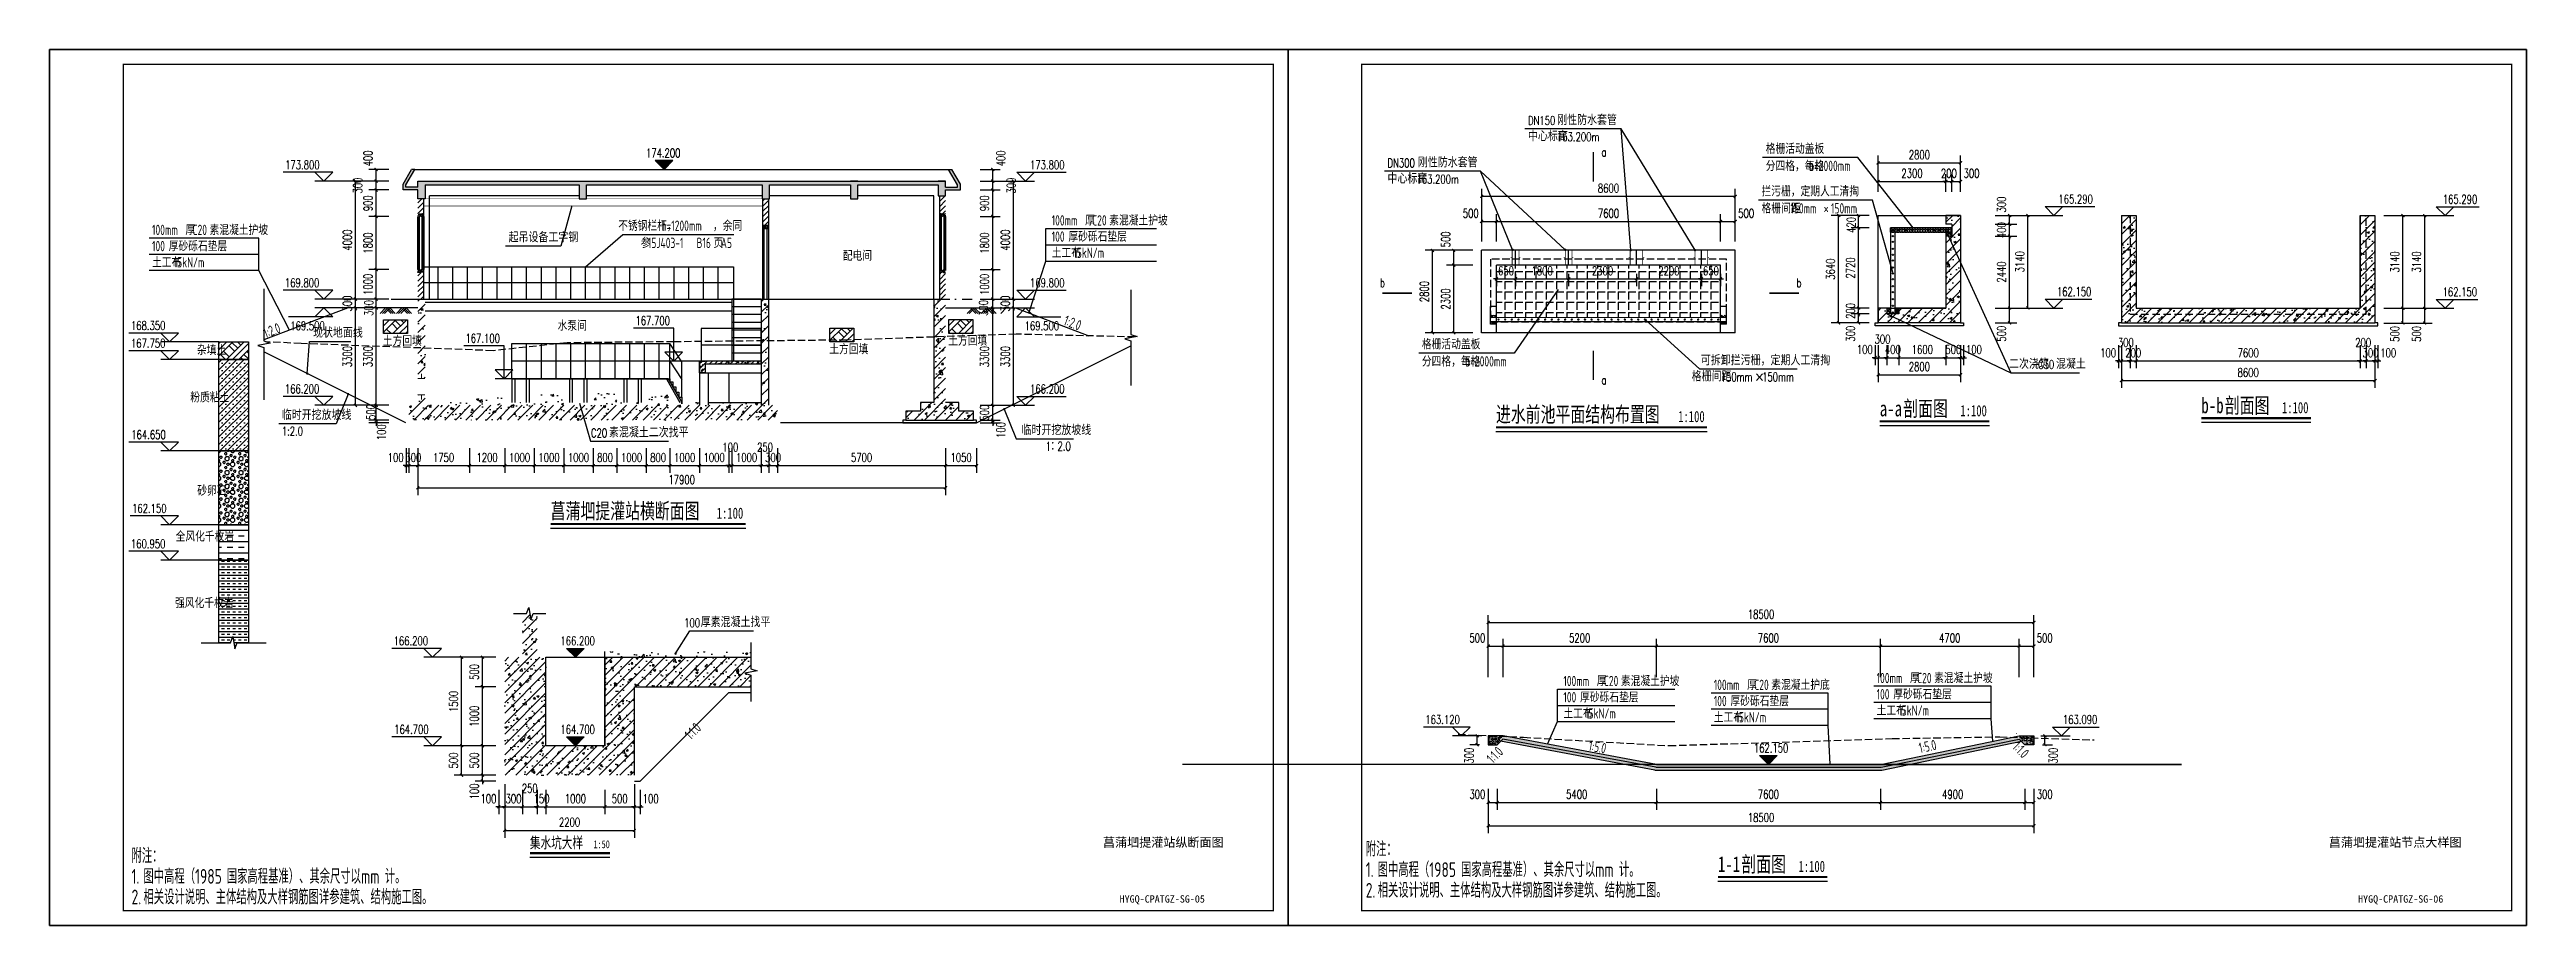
# Model space of a CAD drawing. Header units: millimetres. Extents: x -725 to 2274960, y -506 to 2980382.
# Drawn here: x 2075283 to 2159283, y 2656332 to 2686032 of the extents above; entities that cross this region are included whole.
import ezdxf
from ezdxf.enums import TextEntityAlignment as Align

# ---------------------------------------------------------------- set-up
doc = ezdxf.new("R2010")
doc.units = ezdxf.units.MM
doc.header["$LTSCALE"] = 1000
for name, pattern in [('DASH', [0.35, 0.25, -0.1]), ('DASHED2', [0.375, 0.25, -0.125]), ('DOTE', [2.42, 2, -0.2, 0.02, -0.2])]:
    doc.linetypes.add(name, pattern=pattern)
for name, color, linetype in [('02', 1, 'Continuous'), ('1', 1, 'Continuous'), ('4', 1, 'Continuous'), ('AXIS', 3, 'Continuous'), ('DIM_ELEV', 3, 'Continuous'), ('DIM_LEAD', 3, 'Continuous'), ('DIM_SYMB', 3, 'Continuous'), ('DOTE', 1, 'DOTE'), ('PUB_DIM', 3, 'Continuous'), ('PUB_TITLE', 4, 'Continuous'), ('STAIR', 2, 'Continuous'), ('TEXT_BG', 3, 'Continuous'), ('TWT_DIM', 3, 'Continuous'), ('YHG_文字', 7, 'Continuous'), ('YHJ_剖面_梁板', 4, 'Continuous'), ('YHJ_平面_砖墙', 4, 'Continuous'), ('YHJ_文字_公文、说明', 7, 'Continuous'), ('YHJ_标高', 3, 'Continuous'), ('YHJ_楼梯', 52, 'Continuous'), ('YHJ_看线', 144, 'Continuous'), ('YHJ_门窗细线', 160, 'Continuous'), ('图框', 7, 'Continuous'), ('线框', 2, 'Continuous'), ('细线', 4, 'Continuous'), ('轮廓线', 2, 'Continuous'), ('附属构件', 6, 'Continuous')]:
    doc.layers.add(name, color=color, linetype=linetype)
doc.layers.add('文字', color=4, linetype='Continuous', lineweight=0)
doc.styles.add('_TCH_DIM', font='SIMPLEX', dxfattribs={"bigfont": 'GBCBIG'})
doc.styles.add('_TCH_DIM_T3', font='SIMPLEX', dxfattribs={"width": 0.705882, "bigfont": 'GBCBIG'})
doc.styles.add('_TCH_LABEL', font='COMPLEX', dxfattribs={"bigfont": 'GBCBIG'})
doc.styles.add('biaotilan', font='', dxfattribs={"width": 0.7})
doc.styles.add('TSSD_Label', font='Tssdeng.shx', dxfattribs={"width": 0.7, "bigfont": 'hztxt.shx'})
doc.styles.add('TSSD_Rein', font='tssdeng.shx', dxfattribs={"width": 0.7, "bigfont": 'hztxt.shx'})
doc.styles.get('biaotilan').set_extended_font_data('SimSun')
doc.dimstyles.new('_TCH_ARCH&&100', dxfattribs={"dimtxt": 297.5, "dimasz": 100, "dimexe": 250, "dimexo": 300, "dimgap": 126.25, "dimtad": 1, "dimdec": 0, "dimzin": 0, "dimdsep": 46, "dimtxsty": '_TCH_DIM_T3', "dimblk": 'ARCHTICK', "dimcen": 0.09, "dimclrt": 7, "dimazin": 2, "dimtfac": 1, "dimtdec": 0, "dimtix": 1, "dimtmove": 2, "dimatfit": 3, "dimfxl": 75, "dimtolj": 1, "dimtzin": 0, "dimarcsym": 0})
doc.dimstyles.new('_TCH_ARCH_M_M&&100', dxfattribs={"dimtxt": 297.5, "dimasz": 100, "dimexe": 250, "dimexo": 300, "dimgap": 126.25, "dimtad": 1, "dimdec": 0, "dimzin": 0, "dimdsep": 46, "dimtxsty": '_TCH_DIM_T3', "dimblk": 'ARCHTICK', "dimcen": 0.09, "dimclrt": 7, "dimazin": 2, "dimtfac": 1, "dimtdec": 0, "dimtix": 1, "dimtmove": 2, "dimatfit": 3, "dimfxl": 75, "dimtolj": 1, "dimtzin": 0, "dimarcsym": 0})
doc.dimstyles.new('_TCH_ARCH_MM_M&&100', dxfattribs={"dimtxt": 297.5, "dimasz": 100, "dimexe": 250, "dimexo": 300, "dimgap": 126.25, "dimtad": 1, "dimdec": 0, "dimzin": 0, "dimdsep": 46, "dimtxsty": '_TCH_DIM_T3', "dimblk": 'ARCHTICK', "dimcen": 0.09, "dimclrt": 7, "dimazin": 2, "dimtfac": 1, "dimtdec": 0, "dimtix": 1, "dimtmove": 2, "dimatfit": 3, "dimfxl": 75, "dimtolj": 1, "dimtzin": 0, "dimarcsym": 0})
doc.dimstyles.new('_TCH_ARCH_MM_M&&50', dxfattribs={"dimtxt": 148.75, "dimasz": 50, "dimexe": 125, "dimexo": 150, "dimgap": 63.125, "dimtad": 1, "dimdec": 0, "dimzin": 0, "dimdsep": 46, "dimtxsty": '_TCH_DIM_T3', "dimblk": 'ARCHTICK', "dimcen": 0.09, "dimclrt": 7, "dimazin": 2, "dimtfac": 1, "dimtdec": 0, "dimtix": 1, "dimtmove": 2, "dimatfit": 3, "dimfxl": 75, "dimtolj": 1, "dimtzin": 0, "dimarcsym": 0})
doc.dimstyles.new('_TWT_ARCH&&100', dxfattribs={"dimtxt": 297.5, "dimasz": 100, "dimexe": 250, "dimexo": 300, "dimgap": 126.25, "dimtad": 1, "dimdec": 0, "dimzin": 0, "dimdsep": 46, "dimtxsty": '_TCH_DIM_T3', "dimblk": 'ARCHTICK', "dimcen": 0.09, "dimclrt": 7, "dimazin": 2, "dimtfac": 1, "dimtdec": 0, "dimtix": 1, "dimtmove": 2, "dimatfit": 3, "dimfxl": 75, "dimtolj": 1, "dimtzin": 0, "dimarcsym": 0})
pattern_1 = [(45, (-400403.707, -213522.38), (-35.35533906, 35.35533906), []), (50, (-400403.71, -213522.38), (143.4520365, -12.550427), [15, -165]), (355, (-400403.71, -213522.38), (-27.750267, 150.438427), [12, -132]), (100.4514, (-400391.75, -213523.42), (115.7018763, 137.8879084), [12.748038, -140.2284224]), (46.1842, (-400403.7, -213482.38), (213.44821, -33.103803), [22.5, -247.5]), (96.6356, (-400385.92, -213485.14), (186.932541, 194.823574), [19.122058, -210.3426]), (351.1842, (-400403.7, -213482.38), (186.932389, 194.82372), [18, -198]), (21, (-400383.71, -213492.38), (119.3814104, -80.523778), [15, -165]), (326, (-400383.71, -213492.38), (48.6630664, 145.030009), [12, -132]), (71.4514, (-400373.76, -213499.09), (168.0445257, 64.5060993), [12.748038, -140.2284224]), (37.5, (-400403.71, -213522.38), (2.43197106, 66.5787708), [0, -130.4, 0, -134, 0, -132.5]), (7.5, (-400403.71, -213522.38), (52.6139075, 78.8823424), [0, -76.4, 0, -127.4, 0, -50.5]), (327.5, (-400448.31, -213522.38), (106.7644872, -4.51097435), [0, -50, 0, -156, 0, -207]), (317.5, (-400468.31, -213522.38), (116.6372339, 20.0209965), [0, -65, 0, -103.6, 0, -147])]
pattern_2 = [(45, (0, 0), (-176.776695, 176.776695), []), (50, (0, 0), (717.26018, -62.75213), [75, -825]), (355, (0, 0), (-138.75133, 752.19213), [60, -660]), (100.4514, (59.8, -5.2), (578.50938, 689.43954), [63.74019, -701.14211]), (46.1842, (0, 200), (1067.24105, -165.51901), [112.5, -1237.5]), (96.6356, (88.9, 186.2), (934.6627, 974.11787), [95.6103, -1051.713]), (351.1842, (0, 200), (934.66195, 974.1186), [90, -990]), (21, (100, 150), (596.90705, -402.61889), [75, -825]), (326, (100, 150), (243.31533, 725.15005), [60, -660]), (71.4514, (149.74, 116.45), (840.22263, 322.5305), [63.74019, -701.14211]), (37.5, (0, 0), (12.159855, 332.893854), [0, -652, 0, -670, 0, -662.5]), (7.5, (0, 0), (263.069537, 394.411712), [0, -382, 0, -637, 0, -252.5]), (327.5, (-223, 0), (533.822436, -22.554872), [0, -250, 0, -780, 0, -1035]), (317.5, (-323, 0), (583.18617, 100.10498), [0, -325, 0, -518, 0, -735])]

msp = doc.modelspace()

# ---------------------------------------------------------------- texts
at = {"layer": 'AXIS', "color": 7, "style": '_TCH_DIM'}
for s, height, p in [('刚性防水套管', 337.58865, (2126412.0016, 2683473.783)), ('中心标高', 337.58865, (2125422.0016, 2682924.9532)), ('刚性防水套管', 337.58865, (2121687.7929, 2682036.8892)), ('中心标高', 337.58865, (2120657.7929, 2681488.0594)), ('可拆卸拦污栅，定期人工清掏', 337.588652, (2131284.5541, 2675326.888)), ('格栅间距', 337.58865, (2130973.2775, 2674781.7817)), ('×', 337.5887, (2133116.2563, 2674781.7817))]:
    msp.add_text(s, height=height, dxfattribs=at).set_placement(p)
at = {"layer": 'AXIS', "color": 7, "style": '_TCH_DIM', "width": 0.705882}
for s, p in [('DN150', (2125422.0016, 2683473.783)), ('163.200m', (2126404.9803, 2682924.9532)), ('DN300', (2120657.7929, 2682036.8892)), ('163.200m', (2121640.7716, 2681488.0594)), ('150mm', (2131956.2563, 2674781.7817)), ('150mm', (2133362.0009, 2674781.7817))]:
    msp.add_text(s, height=297.5, dxfattribs=at).set_placement(p)
at = {"layer": 'DIM_ELEV', "color": 7, "style": '_TCH_DIM', "width": 0.705882}
for s, height, p in [('173.800', 297.5, (2083273.3729, 2681974.9065)), ('174.200', 297.5, (2095509.554, 2682374.9065)), ('173.800', 297.5, (2108534.7329, 2681974.9065)), ('165.290', 297.5, (2143410.1045, 2680812.4659)), ('165.290', 297.5, (2156445.1016, 2680805.2237)), ('169.800', 297.5, (2083263.3729, 2677974.9065)), ('169.800', 297.5, (2108534.7329, 2677974.9065)), ('162.150', 297.5, (2143358.1045, 2677672.4659)), ('162.150', 297.5, (2156439.1016, 2677665.2237)), ('168.350', 297.5, (2078044.3517, 2676524.9065)), ('169.500', 297.5, (2083447.3729, 2676514.9065)), ('169.500', 297.5, (2108350.7329, 2676514.9065)), ('167.750', 297.5, (2078044.3517, 2675924.9065)), ('166.200', 297.5, (2083263.3729, 2674374.9065)), ('166.200', 297.5, (2108534.7329, 2674374.9065)), ('164.650', 297.5, (2078054.3517, 2672824.9065)), ('162.150', 297.5, (2078082.3517, 2670324.9065)), ('160.950', 297.5, (2078044.3517, 2669124.9065)), ('163.120', 297.5, (2121940.9902, 2663164.8712)), ('163.201', 0.595, (2141990.6129, 2662846.2742)), ('162.150', 297.5, (2133081.9329, 2662199.0844))]:
    msp.add_text(s, height=height, dxfattribs=at).set_placement(p)
at = {"layer": 'DIM_LEAD', "color": 7}
for s, height, style, width, p in [('格栅活动盖板', 350, 'TSSD_Rein', 0.7, (2133484.7778, 2682495.0963)), ('分四格，每格', 350, 'TSSD_Rein', 0.7, (2133484.7778, 2681911.9346)), ('b=2000mm', 350, 'TSSD_Rein', 0.7, (2134954.7778, 2681911.9346)), ('拦污栅，定期人工清掏', 350, 'TSSD_Rein', 0.7, (2133342.1035, 2681052.7742)), ('格栅间距', 350, 'TSSD_Rein', 0.7, (2133342.1035, 2680473.4728)), ('150mm', 350, 'TSSD_Rein', 0.7, (2134322.1035, 2680473.4728)), ('×', 350, 'TSSD_Rein', 0.7, (2135452.8727, 2680473.4728)), ('150mm', 350, 'TSSD_Rein', 0.7, (2135697.8727, 2680473.4728)), ('不锈钢栏杆，', 350, 'TSSD_Rein', 0.7, (2094567.3165, 2679884.2504)), ('参', 350, 'TSSD_Rein', 0.7, (2095330.3631, 2679301.0887)), ('15J403-1', 350, 'TSSD_Rein', 0.7, (2095575.3631, 2679301.0887)), ('h=1200mm', 350, 'TSSD_Rein', 0.7, (2096037.3165, 2679884.2504)), ('B16', 350, 'TSSD_Rein', 0.7, (2097225.3661, 2679301.0887)), ('页', 350, 'TSSD_Rein', 0.7, (2097800.1738, 2679301.0887)), ('，余同', 350, 'TSSD_Rein', 0.7, (2097780.5857, 2679884.2504)), ('A5', 350, 'TSSD_Rein', 0.7, (2098045.1738, 2679301.0887)), ('格栅活动盖板', 350, 'TSSD_Rein', 0.7, (2121823.0667, 2675867.4302)), ('分四格，每格', 350, 'TSSD_Rein', 0.7, (2121823.0667, 2675284.2685)), ('b=2000mm', 350, 'TSSD_Rein', 0.7, (2123293.0667, 2675284.2685)), ('C30', 297.5, '_TCH_DIM', 0.705882, (2142718.9803, 2675203.2251)), ('1:2.0', 297.5, '_TCH_DIM', 0.705882, (2083158.9974, 2672943.9474)), ('C20', 297.5, '_TCH_DIM', 0.705882, (2093645.1225, 2672881.4801)), ('1', 297.5, '_TCH_DIM', 0.705882, (2109061.5064, 2672430.5177)), ('2.0', 297.5, '_TCH_DIM', 0.705882, (2109467.251, 2672430.5177))]:
    msp.add_text(s, height=height, dxfattribs=dict(at, style=style, width=width)).set_placement(p)
at = {"layer": 'DIM_LEAD', "color": 7, "style": '_TCH_DIM'}
for s, height, p in [('起吊设备工字钢', 337.58865, (2090851.1571, 2679496.1491)), ('现状地面线', 337.58865, (2084219.0491, 2676261.6477)), ('二次浇筑', 337.58865, (2141736.0016, 2675203.2251)), ('混凝土', 337.58865, (2143328.9803, 2675203.2251)), ('临时开挖放坡线', 337.58865, (2083158.9974, 2673473.7878)), ('素混凝土二次找平', 337.58865, (2094255.1225, 2672881.4801)), ('临时开挖放坡线', 337.58865, (2108246.6127, 2672960.3581)), ('：', 337.5887, (2109221.5064, 2672430.5177))]:
    msp.add_text(s, height=height, dxfattribs=at).set_placement(p)
at = {"layer": 'DIM_SYMB', "color": 7}
for s, height, style, width, p in [('a', 297.5, '_TCH_LABEL', 0.705882, (2127915.9919, 2682407.3938)), ('素混凝土护坡', 350, 'TSSD_Rein', 0.7, (2111220.1245, 2680064.7398)), ('100mm', 350, 'TSSD_Rein', 0.7, (2078759.3345, 2679742.0254)), ('厚', 350, 'TSSD_Rein', 0.7, (2079890.1037, 2679742.0254)), ('C20', 350, 'TSSD_Rein', 0.7, (2080135.1037, 2679742.0254)), ('素混凝土护坡', 350, 'TSSD_Rein', 0.7, (2080709.9114, 2679742.0254)), ('100mm', 350, 'TSSD_Rein', 0.7, (2109269.5475, 2680064.7398)), ('100', 350, 'TSSD_Rein', 0.7, (2109269.5475, 2679515.2398)), ('厚砂砾石垫层', 350, 'TSSD_Rein', 0.7, (2109834.9321, 2679515.2398)), ('厚', 350, 'TSSD_Rein', 0.7, (2110400.3168, 2680064.7398)), ('C20', 350, 'TSSD_Rein', 0.7, (2110645.3168, 2680064.7398)), ('100', 350, 'TSSD_Rein', 0.7, (2078759.3345, 2679192.5254)), ('土工布', 350, 'TSSD_Rein', 0.7, (2078759.3345, 2678643.0254)), ('厚砂砾石垫层', 350, 'TSSD_Rein', 0.7, (2079324.7191, 2679192.5254)), ('15kN/m', 350, 'TSSD_Rein', 0.7, (2079494.3345, 2678643.0254)), ('土工布', 350, 'TSSD_Rein', 0.7, (2109269.5475, 2678965.7398)), ('15kN/m', 350, 'TSSD_Rein', 0.7, (2110004.5475, 2678965.7398)), ('b', 297.5, '_TCH_LABEL', 0.705882, (2120403.3908, 2677974.9536)), ('b', 297.5, '_TCH_LABEL', 0.705882, (2134529.0579, 2677974.9536)), ('a', 297.5, '_TCH_LABEL', 0.705882, (2127915.9919, 2674678.7838)), ('进水前池平面结构布置图', 528.691983, 'biaotilan', 0.7, (2124335.0004, 2673399.7463)), ('1:100', 377.63713, 'biaotilan', 0.7, (2130515.0847, 2673399.7463)), ('a-a', 528.69198, 'biaotilan', 0.7, (2137351.192, 2673596.4624)), ('剖面图', 528.69198, 'biaotilan', 0.7, (2138145.1161, 2673596.4624)), ('1:100', 377.63713, 'biaotilan', 0.7, (2140084.7363, 2673596.4624)), ('b-b', 528.69198, 'biaotilan', 0.7, (2148258.15, 2673701.5198)), ('剖面图', 528.69198, 'biaotilan', 0.7, (2149052.0741, 2673701.5198)), ('1:100', 377.63713, 'biaotilan', 0.7, (2150991.6943, 2673701.5198)), ('菖蒲垇提灌站横断面图', 528.69198, 'biaotilan', 0.7, (2092277.8065, 2670124.0299)), ('1:100', 377.63713, 'biaotilan', 0.7, (2097910.0006, 2670124.0299)), ('100mm', 350, 'TSSD_Rein', 0.7, (2126622.2164, 2664446.3985)), ('厚', 350, 'TSSD_Rein', 0.7, (2127752.9856, 2664446.3985)), ('C20', 350, 'TSSD_Rein', 0.7, (2127997.9856, 2664446.3985)), ('素混凝土护坡', 350, 'TSSD_Rein', 0.7, (2128572.7933, 2664446.3985)), ('100mm', 350, 'TSSD_Rein', 0.7, (2131722.516, 2664315.542)), ('厚', 350, 'TSSD_Rein', 0.7, (2132853.2852, 2664315.542)), ('C20', 350, 'TSSD_Rein', 0.7, (2133098.2852, 2664315.542)), ('素混凝土护底', 350, 'TSSD_Rein', 0.7, (2133673.0929, 2664315.542)), ('100mm', 350, 'TSSD_Rein', 0.7, (2137244.2223, 2664546.9827)), ('厚', 350, 'TSSD_Rein', 0.7, (2138374.9915, 2664546.9827)), ('C20', 350, 'TSSD_Rein', 0.7, (2138619.9915, 2664546.9827)), ('素混凝土护坡', 350, 'TSSD_Rein', 0.7, (2139194.7992, 2664546.9827)), ('100', 350, 'TSSD_Rein', 0.7, (2126622.2164, 2663896.8985)), ('土工布', 350, 'TSSD_Rein', 0.7, (2126622.2164, 2663347.3985)), ('厚砂砾石垫层', 350, 'TSSD_Rein', 0.7, (2127187.601, 2663896.8985)), ('15kN/m', 350, 'TSSD_Rein', 0.7, (2127357.2164, 2663347.3985)), ('100', 350, 'TSSD_Rein', 0.7, (2131722.516, 2663766.042)), ('厚砂砾石垫层', 350, 'TSSD_Rein', 0.7, (2132287.9006, 2663766.042)), ('100', 350, 'TSSD_Rein', 0.7, (2137244.2223, 2663997.4827)), ('土工布', 350, 'TSSD_Rein', 0.7, (2137244.2223, 2663447.9827)), ('厚砂砾石垫层', 350, 'TSSD_Rein', 0.7, (2137809.6069, 2663997.4827)), ('15kN/m', 350, 'TSSD_Rein', 0.7, (2137979.2223, 2663447.9827)), ('土工布', 350, 'TSSD_Rein', 0.7, (2131722.516, 2663216.542)), ('15kN/m', 350, 'TSSD_Rein', 0.7, (2132457.516, 2663216.542)), ('1-1', 528.69198, 'biaotilan', 0.7, (2131861.8239, 2658146.1001)), ('剖面图', 528.69198, 'biaotilan', 0.7, (2132655.748, 2658146.1001)), ('1:100', 377.63713, 'biaotilan', 0.7, (2134595.3682, 2658146.1001))]:
    msp.add_text(s, height=height, dxfattribs=dict(at, style=style, width=width)).set_placement(p)
at = {"layer": 'PUB_DIM', "color": 7, "style": '_TCH_DIM', "width": 0.705882}
msp.add_text('163.090', height=297.5, dxfattribs=at).set_placement((2143560.695, 2663164.8712))
at = {"layer": 'YHG_文字', "style": 'TSSD_Rein', "width": 0.7}
for s, p in [('配电间', (2102184.8805, 2678868.8137)), ('土方回填', (2086585.4599, 2675978.0093)), ('水泵间', (2092510.6832, 2676497.5817)), ('土方回填', (2105761.052, 2675986.5219)), ('杂填土', (2080283.2596, 2675668.1914)), ('土方回填', (2101725.8201, 2675698.9447)), ('粉质粘土', (2080055.6218, 2674064.4379)), ('砂卵石', (2080292.9052, 2670899.9177)), ('全风化千枚岩', (2079559.8344, 2669347.8239)), ('强风化千枚岩', (2079538.6139, 2667092.508))]:
    msp.add_text(s, height=350, dxfattribs=at).set_placement(p)
for s, rotation, p in [('1:2.0', 20.781790151, (2082610.8473, 2676240.9646)), ('1:2.0', 339.218209839, (2109645.1474, 2676703.7576)), ('1:1.0', 45, (2124230.8756, 2661797.544)), ('1:5.0', 349.47844322, (2127454.4921, 2662265.3886)), ('1:5.0', 11.611876929, (2138716.8465, 2662172.6837)), ('1:1.0', 315, (2141816.6555, 2662354.7466))]:
    msp.add_text(s, height=350, rotation=rotation, dxfattribs=at).set_placement(p)
at = {"layer": 'YHJ_文字_公文、说明', "style": 'TSSD_Rein', "width": 0.7}
for s, p in [('附注：', (2078064.4542, 2658446.7549)), ('附注：', (2119920.3077, 2658674.6761)), ('1.', (2078064.4542, 2657746.7549)), ('图中高程（', (2078468.3003, 2657746.7549)), ('1985', (2080218.3003, 2657746.7549)), ('国家高程基准）、其余尺寸以', (2081295.2234, 2657746.7549)), ('mm', (2085845.2234, 2657746.7549)), ('计。', (2086652.9157, 2657746.7549)), ('1.', (2119920.3077, 2657974.6761)), ('2.', (2119920.3077, 2657274.6761)), ('相关设计说明、主体结构及大样钢筋图详参建筑、结构施工图。', (2120324.1538, 2657274.6761)), ('图中高程（', (2120324.1538, 2657974.6761)), ('1985', (2122074.1538, 2657974.6761)), ('国家高程基准）、其余尺寸以', (2123151.0769, 2657974.6761)), ('mm', (2127701.0769, 2657974.6761)), ('计。', (2128508.7692, 2657974.6761)), ('2.', (2078064.4542, 2657046.7549)), ('相关设计说明、主体结构及大样钢筋图详参建筑、结构施工图。', (2078468.3003, 2657046.7549))]:
    msp.add_text(s, height=500, dxfattribs=at).set_placement(p)
at = {"layer": 'YHJ_标高', "color": 7, "style": '_TCH_DIM', "width": 0.705882}
for s, p in [('167.100', (2089387.6149, 2676090.7249)), ('167.700', (2095154.1132, 2676690.7249))]:
    msp.add_text(s, height=297.5, dxfattribs=at).set_placement(p)
at = {"layer": '图框', "style": 'biaotilan'}
for s, height, p in [('菖蒲垇提灌站纵断面图', 300, (2111008.8212, 2658998.1177)), ('菖蒲垇提灌站节点大样图', 300, (2152580.409, 2658998.1177)), ('HYGQ-CPATGZ-SG-05', 250, (2111572.4077, 2657106.1704)), ('HYGQ-CPATGZ-SG-06', 250, (2153572.4077, 2657106.1704))]:
    msp.add_text(s, height=height, dxfattribs=at).set_placement(p)

# ---------------------------------------------------------------- blocks, each defined once
blk = doc.blocks.new('HAYJZ A3')
blk.add_lwpolyline([(4975, -403417), (46975, -403417), (46975, -433117), (4975, -433117), (4975, -403417)])
at = {"const_width": 50}
blk.add_lwpolyline([(7475, -403917), (46475, -403917), (46475, -432617), (7475, -432617), (7475, -403917)], dxfattribs=at)
at = {"layer": 'PUB_TITLE'}
blk.add_lwpolyline([(4975, -433117), (46975, -433117), (46975, -403417), (4975, -403417)], close=True, dxfattribs=at)
blk = doc.blocks.new('_ArchTick')
at = {"color": 0, "linetype": 'ByBlock', "const_width": 0.4}
blk.add_lwpolyline([(-0.5, -0.5), (0.5, 0.5)], dxfattribs=at)
blk = doc.blocks.new('*D557')
at = {"layer": 'Defpoints', "color": 0, "transparency": 16777216}
for p in [(2151049, 2643181), (2151149, 2643181), (2151149, 2642746)]:
    blk.add_point(p, dxfattribs=at)
at = {"layer": 'PUB_DIM', "color": 0, "lineweight": -2, "transparency": 16777216}
for p, q in [((2151049, 2642746), (2150999, 2642746)), ((2151049, 2643031), (2151049, 2642621)), ((2151049, 2642746), (2151149, 2642746)), ((2151149, 2643031), (2151149, 2642621)), ((2151149, 2642746), (2151199, 2642746))]:
    blk.add_line(p, q, dxfattribs=at)
at = {"layer": 'PUB_DIM', "color": 0, "lineweight": -2, "transparency": 16777216, "xscale": 50, "yscale": 50, "zscale": 50}
blk.add_blockref('_ArchTick', (2151049, 2642746), dxfattribs=at)
at = {"layer": 'PUB_DIM', "color": 0, "lineweight": -2, "transparency": 16777216, "xscale": 50, "yscale": 50, "zscale": 50, "rotation": 180}
blk.add_blockref('_ArchTick', (2151149, 2642746), dxfattribs=at)
at = {"layer": 'PUB_DIM', "color": 7, "transparency": 16777216, "insert": (2150874, 2642883), "char_height": 148.8, "attachment_point": 5, "style": '_TCH_DIM_T3'}
blk.add_mtext('\\A1;100', dxfattribs=at)
blk = doc.blocks.new('*D558')
at = {"layer": 'Defpoints', "color": 0, "transparency": 16777216}
for p in [(2151149, 2643181), (2151449, 2643181), (2151449, 2642746)]:
    blk.add_point(p, dxfattribs=at)
at = {"layer": 'PUB_DIM', "color": 0, "lineweight": -2, "transparency": 16777216}
for p, q in [((2151149, 2642746), (2151099, 2642746)), ((2151149, 2643031), (2151149, 2642621)), ((2151149, 2642746), (2151449, 2642746)), ((2151449, 2643031), (2151449, 2642621)), ((2151449, 2642746), (2151499, 2642746))]:
    blk.add_line(p, q, dxfattribs=at)
at = {"layer": 'PUB_DIM', "color": 0, "lineweight": -2, "transparency": 16777216, "xscale": 50, "yscale": 50, "zscale": 50}
blk.add_blockref('_ArchTick', (2151149, 2642746), dxfattribs=at)
at = {"layer": 'PUB_DIM', "color": 0, "lineweight": -2, "transparency": 16777216, "xscale": 50, "yscale": 50, "zscale": 50, "rotation": 180}
blk.add_blockref('_ArchTick', (2151449, 2642746), dxfattribs=at)
at = {"layer": 'PUB_DIM', "color": 7, "transparency": 16777216, "insert": (2151299, 2642883), "char_height": 148.8, "attachment_point": 5, "style": '_TCH_DIM_T3'}
blk.add_mtext('\\A1;300', dxfattribs=at)
blk = doc.blocks.new('*D559')
at = {"layer": 'Defpoints', "color": 0, "transparency": 16777216}
for p in [(2151449, 2643181), (2151699, 2643181), (2151699, 2642746)]:
    blk.add_point(p, dxfattribs=at)
at = {"layer": 'PUB_DIM', "color": 0, "lineweight": -2, "transparency": 16777216}
for p, q in [((2151449, 2643031), (2151449, 2642621)), ((2151449, 2642746), (2151699, 2642746)), ((2151699, 2643031), (2151699, 2642621))]:
    blk.add_line(p, q, dxfattribs=at)
at = {"layer": 'PUB_DIM', "color": 0, "lineweight": -2, "transparency": 16777216, "xscale": 50, "yscale": 50, "zscale": 50, "rotation": 180}
blk.add_blockref('_ArchTick', (2151449, 2642746), dxfattribs=at)
at = {"layer": 'PUB_DIM', "color": 0, "lineweight": -2, "transparency": 16777216, "xscale": 50, "yscale": 50, "zscale": 50}
blk.add_blockref('_ArchTick', (2151699, 2642746), dxfattribs=at)
at = {"layer": 'PUB_DIM', "color": 7, "transparency": 16777216, "insert": (2151574, 2643058), "char_height": 148.8, "attachment_point": 5, "style": '_TCH_DIM_T3'}
blk.add_mtext('\\A1;250', dxfattribs=at)
blk = doc.blocks.new('*D560')
at = {"layer": 'Defpoints', "color": 0, "transparency": 16777216}
for p in [(2151699, 2643181), (2151849, 2643181), (2151849, 2642746)]:
    blk.add_point(p, dxfattribs=at)
at = {"layer": 'PUB_DIM', "color": 0, "lineweight": -2, "transparency": 16777216}
for p, q in [((2151699, 2642746), (2151649, 2642746)), ((2151699, 2643031), (2151699, 2642621)), ((2151699, 2642746), (2151849, 2642746)), ((2151849, 2643031), (2151849, 2642621)), ((2151849, 2642746), (2151899, 2642746))]:
    blk.add_line(p, q, dxfattribs=at)
at = {"layer": 'PUB_DIM', "color": 0, "lineweight": -2, "transparency": 16777216, "xscale": 50, "yscale": 50, "zscale": 50}
blk.add_blockref('_ArchTick', (2151699, 2642746), dxfattribs=at)
at = {"layer": 'PUB_DIM', "color": 0, "lineweight": -2, "transparency": 16777216, "xscale": 50, "yscale": 50, "zscale": 50, "rotation": 180}
blk.add_blockref('_ArchTick', (2151849, 2642746), dxfattribs=at)
at = {"layer": 'PUB_DIM', "color": 7, "transparency": 16777216, "insert": (2151774, 2642883), "char_height": 148.8, "attachment_point": 5, "style": '_TCH_DIM_T3'}
blk.add_mtext('\\A1;150', dxfattribs=at)
blk = doc.blocks.new('*D561')
at = {"layer": 'Defpoints', "color": 0, "transparency": 16777216}
for p in [(2151849, 2643181), (2152849, 2643181), (2152849, 2642746)]:
    blk.add_point(p, dxfattribs=at)
at = {"layer": 'PUB_DIM', "color": 0, "lineweight": -2, "transparency": 16777216}
for p, q in [((2151849, 2643031), (2151849, 2642621)), ((2151849, 2642746), (2152849, 2642746)), ((2152849, 2643031), (2152849, 2642621))]:
    blk.add_line(p, q, dxfattribs=at)
at = {"layer": 'PUB_DIM', "color": 0, "lineweight": -2, "transparency": 16777216, "xscale": 50, "yscale": 50, "zscale": 50, "rotation": 180}
blk.add_blockref('_ArchTick', (2151849, 2642746), dxfattribs=at)
at = {"layer": 'PUB_DIM', "color": 0, "lineweight": -2, "transparency": 16777216, "xscale": 50, "yscale": 50, "zscale": 50}
blk.add_blockref('_ArchTick', (2152849, 2642746), dxfattribs=at)
at = {"layer": 'PUB_DIM', "color": 7, "transparency": 16777216, "insert": (2152349, 2642883), "char_height": 148.8, "attachment_point": 5, "style": '_TCH_DIM_T3'}
blk.add_mtext('\\A1;1000', dxfattribs=at)
blk = doc.blocks.new('*D562')
at = {"layer": 'Defpoints', "color": 0, "transparency": 16777216}
for p in [(2152849, 2643181), (2153349, 2643181), (2153349, 2642746)]:
    blk.add_point(p, dxfattribs=at)
at = {"layer": 'PUB_DIM', "color": 0, "lineweight": -2, "transparency": 16777216}
for p, q in [((2152849, 2643031), (2152849, 2642621)), ((2152849, 2642746), (2153349, 2642746)), ((2153349, 2643031), (2153349, 2642621))]:
    blk.add_line(p, q, dxfattribs=at)
at = {"layer": 'PUB_DIM', "color": 0, "lineweight": -2, "transparency": 16777216, "xscale": 50, "yscale": 50, "zscale": 50, "rotation": 180}
blk.add_blockref('_ArchTick', (2152849, 2642746), dxfattribs=at)
at = {"layer": 'PUB_DIM', "color": 0, "lineweight": -2, "transparency": 16777216, "xscale": 50, "yscale": 50, "zscale": 50}
blk.add_blockref('_ArchTick', (2153349, 2642746), dxfattribs=at)
at = {"layer": 'PUB_DIM', "color": 7, "transparency": 16777216, "insert": (2153099, 2642883), "char_height": 148.8, "attachment_point": 5, "style": '_TCH_DIM_T3'}
blk.add_mtext('\\A1;500', dxfattribs=at)
blk = doc.blocks.new('*D563')
at = {"layer": 'Defpoints', "color": 0, "transparency": 16777216}
for p in [(2153349, 2643181), (2153449, 2643181), (2153449, 2642746)]:
    blk.add_point(p, dxfattribs=at)
at = {"layer": 'PUB_DIM', "color": 0, "lineweight": -2, "transparency": 16777216}
for p, q in [((2153349, 2642746), (2153299, 2642746)), ((2153349, 2643031), (2153349, 2642621)), ((2153349, 2642746), (2153449, 2642746)), ((2153449, 2643031), (2153449, 2642621)), ((2153449, 2642746), (2153499, 2642746))]:
    blk.add_line(p, q, dxfattribs=at)
at = {"layer": 'PUB_DIM', "color": 0, "lineweight": -2, "transparency": 16777216, "xscale": 50, "yscale": 50, "zscale": 50}
blk.add_blockref('_ArchTick', (2153349, 2642746), dxfattribs=at)
at = {"layer": 'PUB_DIM', "color": 0, "lineweight": -2, "transparency": 16777216, "xscale": 50, "yscale": 50, "zscale": 50, "rotation": 180}
blk.add_blockref('_ArchTick', (2153449, 2642746), dxfattribs=at)
at = {"layer": 'PUB_DIM', "color": 7, "transparency": 16777216, "insert": (2153624, 2642883), "char_height": 148.8, "attachment_point": 5, "style": '_TCH_DIM_T3'}
blk.add_mtext('\\A1;100', dxfattribs=at)
blk = doc.blocks.new('*D564')
at = {"layer": 'Defpoints', "color": 0, "transparency": 16777216}
for p in [(2151149, 2643281), (2153349, 2643281), (2153349, 2642346)]:
    blk.add_point(p, dxfattribs=at)
at = {"layer": 'PUB_DIM', "color": 0, "lineweight": -2, "transparency": 16777216}
for p, q in [((2151149, 2643131), (2151149, 2642221)), ((2153349, 2643131), (2153349, 2642221)), ((2151149, 2642346), (2153349, 2642346))]:
    blk.add_line(p, q, dxfattribs=at)
at = {"layer": 'PUB_DIM', "color": 0, "lineweight": -2, "transparency": 16777216, "xscale": 50, "yscale": 50, "zscale": 50, "rotation": 180}
blk.add_blockref('_ArchTick', (2151149, 2642346), dxfattribs=at)
at = {"layer": 'PUB_DIM', "color": 0, "lineweight": -2, "transparency": 16777216, "xscale": 50, "yscale": 50, "zscale": 50}
blk.add_blockref('_ArchTick', (2153349, 2642346), dxfattribs=at)
at = {"layer": 'PUB_DIM', "color": 7, "transparency": 16777216, "insert": (2152249, 2642484), "char_height": 148.8, "attachment_point": 5, "style": '_TCH_DIM_T3'}
blk.add_mtext('\\A1;2200', dxfattribs=at)
blk = doc.blocks.new('*D565')
at = {"layer": 'Defpoints', "color": 0, "transparency": 16777216}
for p in [(2150772, 2643281), (2151149, 2643281), (2151149, 2643181)]:
    blk.add_point(p, dxfattribs=at)
at = {"layer": 'PUB_DIM', "color": 0, "lineweight": -2, "transparency": 16777216}
for p, q in [((2150999, 2643281), (2150647, 2643281)), ((2150999, 2643181), (2150647, 2643181)), ((2150772, 2643281), (2150772, 2643331)), ((2150772, 2643181), (2150772, 2643281)), ((2150772, 2643181), (2150772, 2643131))]:
    blk.add_line(p, q, dxfattribs=at)
at = {"layer": 'PUB_DIM', "color": 0, "lineweight": -2, "transparency": 16777216, "xscale": 50, "yscale": 50, "zscale": 50}
for p, rotation in [((2150772, 2643281), 270), ((2150772, 2643181), 90)]:
    blk.add_blockref('_ArchTick', p, dxfattribs=dict(at, rotation=rotation))
at = {"layer": 'PUB_DIM', "color": 7, "transparency": 16777216, "insert": (2150634, 2643006), "char_height": 148.8, "attachment_point": 5, "rotation": 90, "style": '_TCH_DIM_T3'}
blk.add_mtext('\\A1;100', dxfattribs=at)
blk = doc.blocks.new('*D566')
at = {"layer": 'Defpoints', "color": 0, "transparency": 16777216}
for p in [(2150772, 2643781), (2151149, 2643781), (2151149, 2643281)]:
    blk.add_point(p, dxfattribs=at)
at = {"layer": 'PUB_DIM', "color": 0, "lineweight": -2, "transparency": 16777216}
for p, q in [((2150999, 2643781), (2150647, 2643781)), ((2150772, 2643281), (2150772, 2643781)), ((2150999, 2643281), (2150647, 2643281))]:
    blk.add_line(p, q, dxfattribs=at)
at = {"layer": 'PUB_DIM', "color": 0, "lineweight": -2, "transparency": 16777216, "xscale": 50, "yscale": 50, "zscale": 50}
for p, rotation in [((2150772, 2643781), 90), ((2150772, 2643281), 270)]:
    blk.add_blockref('_ArchTick', p, dxfattribs=dict(at, rotation=rotation))
at = {"layer": 'PUB_DIM', "color": 7, "transparency": 16777216, "insert": (2150634, 2643531), "char_height": 148.8, "attachment_point": 5, "rotation": 90, "style": '_TCH_DIM_T3'}
blk.add_mtext('\\A1;500', dxfattribs=at)
blk = doc.blocks.new('*D567')
at = {"layer": 'Defpoints', "color": 0, "transparency": 16777216}
for p in [(2150772, 2644781), (2151149, 2644781), (2151149, 2643781)]:
    blk.add_point(p, dxfattribs=at)
at = {"layer": 'PUB_DIM', "color": 0, "lineweight": -2, "transparency": 16777216}
for p, q in [((2150999, 2644781), (2150647, 2644781)), ((2150772, 2643781), (2150772, 2644781)), ((2150999, 2643781), (2150647, 2643781))]:
    blk.add_line(p, q, dxfattribs=at)
at = {"layer": 'PUB_DIM', "color": 0, "lineweight": -2, "transparency": 16777216, "xscale": 50, "yscale": 50, "zscale": 50}
for p, rotation in [((2150772, 2644781), 90), ((2150772, 2643781), 270)]:
    blk.add_blockref('_ArchTick', p, dxfattribs=dict(at, rotation=rotation))
at = {"layer": 'PUB_DIM', "color": 7, "transparency": 16777216, "insert": (2150634, 2644281), "char_height": 148.8, "attachment_point": 5, "rotation": 90, "style": '_TCH_DIM_T3'}
blk.add_mtext('\\A1;1000', dxfattribs=at)
blk = doc.blocks.new('*D568')
at = {"layer": 'Defpoints', "color": 0, "transparency": 16777216}
for p in [(2150772, 2645281), (2151149, 2645281), (2151149, 2644781)]:
    blk.add_point(p, dxfattribs=at)
at = {"layer": 'PUB_DIM', "color": 0, "lineweight": -2, "transparency": 16777216}
for p, q in [((2150999, 2645281), (2150647, 2645281)), ((2150772, 2644781), (2150772, 2645281)), ((2150999, 2644781), (2150647, 2644781))]:
    blk.add_line(p, q, dxfattribs=at)
at = {"layer": 'PUB_DIM', "color": 0, "lineweight": -2, "transparency": 16777216, "xscale": 50, "yscale": 50, "zscale": 50}
for p, rotation in [((2150772, 2645281), 90), ((2150772, 2644781), 270)]:
    blk.add_blockref('_ArchTick', p, dxfattribs=dict(at, rotation=rotation))
at = {"layer": 'PUB_DIM', "color": 7, "transparency": 16777216, "insert": (2150634, 2645031), "char_height": 148.8, "attachment_point": 5, "rotation": 90, "style": '_TCH_DIM_T3'}
blk.add_mtext('\\A1;500', dxfattribs=at)
blk = doc.blocks.new('*D569')
at = {"layer": 'Defpoints', "color": 0, "transparency": 16777216}
for p in [(2150419, 2643781), (2151149, 2643781), (2151149, 2643281)]:
    blk.add_point(p, dxfattribs=at)
at = {"layer": 'PUB_DIM', "color": 0, "lineweight": -2, "transparency": 16777216}
for p, q in [((2150999, 2643781), (2150294, 2643781)), ((2150419, 2643281), (2150419, 2643781)), ((2150999, 2643281), (2150294, 2643281))]:
    blk.add_line(p, q, dxfattribs=at)
at = {"layer": 'PUB_DIM', "color": 0, "lineweight": -2, "transparency": 16777216, "xscale": 50, "yscale": 50, "zscale": 50}
for p, rotation in [((2150419, 2643781), 90), ((2150419, 2643281), 270)]:
    blk.add_blockref('_ArchTick', p, dxfattribs=dict(at, rotation=rotation))
at = {"layer": 'PUB_DIM', "color": 7, "transparency": 16777216, "insert": (2150282, 2643531), "char_height": 148.8, "attachment_point": 5, "rotation": 90, "style": '_TCH_DIM_T3'}
blk.add_mtext('\\A1;500', dxfattribs=at)
blk = doc.blocks.new('*D570')
at = {"layer": 'Defpoints', "color": 0, "transparency": 16777216}
for p in [(2150419, 2645281), (2151149, 2645281), (2151149, 2643781)]:
    blk.add_point(p, dxfattribs=at)
at = {"layer": 'PUB_DIM', "color": 0, "lineweight": -2, "transparency": 16777216}
for p, q in [((2150999, 2645281), (2150294, 2645281)), ((2150419, 2643781), (2150419, 2645281)), ((2150999, 2643781), (2150294, 2643781))]:
    blk.add_line(p, q, dxfattribs=at)
at = {"layer": 'PUB_DIM', "color": 0, "lineweight": -2, "transparency": 16777216, "xscale": 50, "yscale": 50, "zscale": 50}
for p, rotation in [((2150419, 2645281), 90), ((2150419, 2643781), 270)]:
    blk.add_blockref('_ArchTick', p, dxfattribs=dict(at, rotation=rotation))
at = {"layer": 'PUB_DIM', "color": 7, "transparency": 16777216, "insert": (2150282, 2644531), "char_height": 148.8, "attachment_point": 5, "rotation": 90, "style": '_TCH_DIM_T3'}
blk.add_mtext('\\A1;1500', dxfattribs=at)
blk = doc.blocks.new('*D216')
at = {"layer": 'Defpoints', "color": 0, "transparency": 16777216}
for p in [(2087772, 2672420), (2105672, 2672420), (2105672, 2671172)]:
    blk.add_point(p, dxfattribs=at)
at = {"layer": 'TWT_DIM', "color": 0, "lineweight": -2, "transparency": 16777216}
for p, q in [((2087772, 2672120), (2087772, 2670922)), ((2105672, 2672120), (2105672, 2670922)), ((2087772, 2671172), (2105672, 2671172))]:
    blk.add_line(p, q, dxfattribs=at)
at = {"layer": 'TWT_DIM', "color": 0, "lineweight": -2, "transparency": 16777216, "xscale": 100, "yscale": 100, "zscale": 100, "rotation": 180}
blk.add_blockref('_ArchTick', (2087772, 2671172), dxfattribs=at)
at = {"layer": 'TWT_DIM', "color": 0, "lineweight": -2, "transparency": 16777216, "xscale": 100, "yscale": 100, "zscale": 100}
blk.add_blockref('_ArchTick', (2105672, 2671172), dxfattribs=at)
at = {"layer": 'TWT_DIM', "color": 7, "transparency": 16777216, "insert": (2096722, 2671447), "char_height": 297.5, "attachment_point": 5, "style": '_TCH_DIM_T3'}
blk.add_mtext('\\A1;17900', dxfattribs=at)
blk = doc.blocks.new('*D217')
at = {"layer": 'Defpoints', "color": 0, "transparency": 16777216}
for p in [(2086359, 2673470), (2087087, 2673470), (2087087, 2673370)]:
    blk.add_point(p, dxfattribs=at)
at = {"layer": 'PUB_DIM', "color": 0, "lineweight": -2, "transparency": 16777216}
for p, q in [((2086787, 2673470), (2086109, 2673470)), ((2086787, 2673370), (2086109, 2673370)), ((2086359, 2673470), (2086359, 2673570)), ((2086359, 2673370), (2086359, 2673470)), ((2086359, 2673370), (2086359, 2673270))]:
    blk.add_line(p, q, dxfattribs=at)
at = {"layer": 'PUB_DIM', "color": 0, "lineweight": -2, "transparency": 16777216, "xscale": 100, "yscale": 100, "zscale": 100}
for p, rotation in [((2086359, 2673470), 270), ((2086359, 2673370), 90)]:
    blk.add_blockref('_ArchTick', p, dxfattribs=dict(at, rotation=rotation))
at = {"layer": 'PUB_DIM', "color": 7, "transparency": 16777216, "insert": (2086539, 2673056), "char_height": 297.5, "attachment_point": 5, "rotation": 90, "style": '_TCH_DIM_T3'}
blk.add_mtext('\\A1;100', dxfattribs=at)
blk = doc.blocks.new('*D218')
at = {"layer": 'Defpoints', "color": 0, "transparency": 16777216}
for p in [(2086359, 2673970), (2087087, 2673970), (2087087, 2673470)]:
    blk.add_point(p, dxfattribs=at)
at = {"layer": 'PUB_DIM', "color": 0, "lineweight": -2, "transparency": 16777216}
for p, q in [((2086787, 2673970), (2086109, 2673970)), ((2086359, 2673470), (2086359, 2673970)), ((2086787, 2673470), (2086109, 2673470))]:
    blk.add_line(p, q, dxfattribs=at)
at = {"layer": 'PUB_DIM', "color": 0, "lineweight": -2, "transparency": 16777216, "xscale": 100, "yscale": 100, "zscale": 100}
for p, rotation in [((2086359, 2673970), 90), ((2086359, 2673470), 270)]:
    blk.add_blockref('_ArchTick', p, dxfattribs=dict(at, rotation=rotation))
at = {"layer": 'PUB_DIM', "color": 7, "transparency": 16777216, "insert": (2086184, 2673743), "char_height": 297.5, "attachment_point": 5, "rotation": 90, "style": '_TCH_DIM_T3'}
blk.add_mtext('\\A1;500', dxfattribs=at)
blk = doc.blocks.new('*D219')
at = {"layer": 'Defpoints', "color": 0, "transparency": 16777216}
for p in [(2086359, 2677270), (2087087, 2677270), (2087087, 2673970)]:
    blk.add_point(p, dxfattribs=at)
at = {"layer": 'PUB_DIM', "color": 0, "lineweight": -2, "transparency": 16777216}
for p, q in [((2086787, 2677270), (2086109, 2677270)), ((2086359, 2673970), (2086359, 2677270)), ((2086787, 2673970), (2086109, 2673970))]:
    blk.add_line(p, q, dxfattribs=at)
at = {"layer": 'PUB_DIM', "color": 0, "lineweight": -2, "transparency": 16777216, "xscale": 100, "yscale": 100, "zscale": 100}
for p, rotation in [((2086359, 2677270), 90), ((2086359, 2673970), 270)]:
    blk.add_blockref('_ArchTick', p, dxfattribs=dict(at, rotation=rotation))
at = {"layer": 'PUB_DIM', "color": 7, "transparency": 16777216, "insert": (2086084, 2675620), "char_height": 297.5, "attachment_point": 5, "rotation": 90, "style": '_TCH_DIM_T3'}
blk.add_mtext('\\A1;3300', dxfattribs=at)
blk = doc.blocks.new('*D220')
at = {"layer": 'Defpoints', "color": 0, "transparency": 16777216}
for p in [(2086359, 2677570), (2087087, 2677570), (2087087, 2677270)]:
    blk.add_point(p, dxfattribs=at)
at = {"layer": 'PUB_DIM', "color": 0, "lineweight": -2, "transparency": 16777216}
for p, q in [((2086787, 2677570), (2086109, 2677570)), ((2086787, 2677270), (2086109, 2677270)), ((2086359, 2677270), (2086359, 2677570))]:
    blk.add_line(p, q, dxfattribs=at)
at = {"layer": 'PUB_DIM', "color": 0, "lineweight": -2, "transparency": 16777216, "xscale": 100, "yscale": 100, "zscale": 100}
for p, rotation in [((2086359, 2677570), 90), ((2086359, 2677270), 270)]:
    blk.add_blockref('_ArchTick', p, dxfattribs=dict(at, rotation=rotation))
at = {"layer": 'PUB_DIM', "color": 7, "transparency": 16777216, "insert": (2086109, 2677270), "char_height": 297.5, "attachment_point": 5, "rotation": 90, "style": '_TCH_DIM_T3'}
blk.add_mtext('\\A1;300', dxfattribs=at)
blk = doc.blocks.new('*D221')
at = {"layer": 'Defpoints', "color": 0, "transparency": 16777216}
for p in [(2086359, 2678570), (2087087, 2678570), (2087087, 2677570)]:
    blk.add_point(p, dxfattribs=at)
at = {"layer": 'PUB_DIM', "color": 0, "lineweight": -2, "transparency": 16777216}
for p, q in [((2086787, 2678570), (2086109, 2678570)), ((2086359, 2677570), (2086359, 2678570)), ((2086787, 2677570), (2086109, 2677570))]:
    blk.add_line(p, q, dxfattribs=at)
at = {"layer": 'PUB_DIM', "color": 0, "lineweight": -2, "transparency": 16777216, "xscale": 100, "yscale": 100, "zscale": 100}
for p, rotation in [((2086359, 2678570), 90), ((2086359, 2677570), 270)]:
    blk.add_blockref('_ArchTick', p, dxfattribs=dict(at, rotation=rotation))
at = {"layer": 'PUB_DIM', "color": 7, "transparency": 16777216, "insert": (2086084, 2678070), "char_height": 297.5, "attachment_point": 5, "rotation": 90, "style": '_TCH_DIM_T3'}
blk.add_mtext('\\A1;1000', dxfattribs=at)
blk = doc.blocks.new('*D222')
at = {"layer": 'Defpoints', "color": 0, "transparency": 16777216}
for p in [(2086359, 2680370), (2087087, 2680370), (2087087, 2678570)]:
    blk.add_point(p, dxfattribs=at)
at = {"layer": 'PUB_DIM', "color": 0, "lineweight": -2, "transparency": 16777216}
for p, q in [((2086787, 2680370), (2086109, 2680370)), ((2086359, 2678570), (2086359, 2680370)), ((2086787, 2678570), (2086109, 2678570))]:
    blk.add_line(p, q, dxfattribs=at)
at = {"layer": 'PUB_DIM', "color": 0, "lineweight": -2, "transparency": 16777216, "xscale": 100, "yscale": 100, "zscale": 100}
for p, rotation in [((2086359, 2680370), 90), ((2086359, 2678570), 270)]:
    blk.add_blockref('_ArchTick', p, dxfattribs=dict(at, rotation=rotation))
at = {"layer": 'PUB_DIM', "color": 7, "transparency": 16777216, "insert": (2086084, 2679470), "char_height": 297.5, "attachment_point": 5, "rotation": 90, "style": '_TCH_DIM_T3'}
blk.add_mtext('\\A1;1800', dxfattribs=at)
blk = doc.blocks.new('*D223')
at = {"layer": 'Defpoints', "color": 0, "transparency": 16777216}
for p in [(2086359, 2681270), (2087087, 2681270), (2087087, 2680370)]:
    blk.add_point(p, dxfattribs=at)
at = {"layer": 'PUB_DIM', "color": 0, "lineweight": -2, "transparency": 16777216}
for p, q in [((2086787, 2681270), (2086109, 2681270)), ((2086359, 2680370), (2086359, 2681270)), ((2086787, 2680370), (2086109, 2680370))]:
    blk.add_line(p, q, dxfattribs=at)
at = {"layer": 'PUB_DIM', "color": 0, "lineweight": -2, "transparency": 16777216, "xscale": 100, "yscale": 100, "zscale": 100}
for p, rotation in [((2086359, 2681270), 90), ((2086359, 2680370), 270)]:
    blk.add_blockref('_ArchTick', p, dxfattribs=dict(at, rotation=rotation))
at = {"layer": 'PUB_DIM', "color": 7, "transparency": 16777216, "insert": (2086084, 2680820), "char_height": 297.5, "attachment_point": 5, "rotation": 90, "style": '_TCH_DIM_T3'}
blk.add_mtext('\\A1;900', dxfattribs=at)
blk = doc.blocks.new('*D224')
at = {"layer": 'Defpoints', "color": 0, "transparency": 16777216}
for p in [(2086359, 2681570), (2087087, 2681570), (2087087, 2681270)]:
    blk.add_point(p, dxfattribs=at)
at = {"layer": 'PUB_DIM', "color": 0, "lineweight": -2, "transparency": 16777216}
for p, q in [((2086787, 2681570), (2086109, 2681570)), ((2086359, 2681270), (2086359, 2681570)), ((2086787, 2681270), (2086109, 2681270))]:
    blk.add_line(p, q, dxfattribs=at)
at = {"layer": 'PUB_DIM', "color": 0, "lineweight": -2, "transparency": 16777216, "xscale": 100, "yscale": 100, "zscale": 100}
for p, rotation in [((2086359, 2681570), 90), ((2086359, 2681270), 270)]:
    blk.add_blockref('_ArchTick', p, dxfattribs=dict(at, rotation=rotation))
at = {"layer": 'PUB_DIM', "color": 7, "transparency": 16777216, "insert": (2085734, 2681420), "char_height": 297.5, "attachment_point": 5, "rotation": 90, "style": '_TCH_DIM_T3'}
blk.add_mtext('\\A1;300', dxfattribs=at)
blk = doc.blocks.new('*D225')
at = {"layer": 'Defpoints', "color": 0, "transparency": 16777216}
for p in [(2086359, 2681970), (2087087, 2681970), (2087087, 2681570)]:
    blk.add_point(p, dxfattribs=at)
at = {"layer": 'PUB_DIM', "color": 0, "lineweight": -2, "transparency": 16777216}
for p, q in [((2086787, 2681970), (2086109, 2681970)), ((2086787, 2681570), (2086109, 2681570)), ((2086359, 2681570), (2086359, 2681970))]:
    blk.add_line(p, q, dxfattribs=at)
at = {"layer": 'PUB_DIM', "color": 0, "lineweight": -2, "transparency": 16777216, "xscale": 100, "yscale": 100, "zscale": 100}
for p, rotation in [((2086359, 2681970), 90), ((2086359, 2681570), 270)]:
    blk.add_blockref('_ArchTick', p, dxfattribs=dict(at, rotation=rotation))
at = {"layer": 'PUB_DIM', "color": 7, "transparency": 16777216, "insert": (2086084, 2682340), "char_height": 297.5, "attachment_point": 5, "rotation": 90, "style": '_TCH_DIM_T3'}
blk.add_mtext('\\A1;400', dxfattribs=at)
blk = doc.blocks.new('*D226')
at = {"layer": 'Defpoints', "color": 0, "transparency": 16777216}
for p in [(2085657, 2677270), (2086787, 2677270), (2086787, 2673970)]:
    blk.add_point(p, dxfattribs=at)
at = {"layer": 'PUB_DIM', "color": 0, "lineweight": -2, "transparency": 16777216}
for p, q in [((2086487, 2677270), (2085407, 2677270)), ((2085657, 2673970), (2085657, 2677270)), ((2086487, 2673970), (2085407, 2673970))]:
    blk.add_line(p, q, dxfattribs=at)
at = {"layer": 'PUB_DIM', "color": 0, "lineweight": -2, "transparency": 16777216, "xscale": 100, "yscale": 100, "zscale": 100}
for p, rotation in [((2085657, 2677270), 90), ((2085657, 2673970), 270)]:
    blk.add_blockref('_ArchTick', p, dxfattribs=dict(at, rotation=rotation))
at = {"layer": 'PUB_DIM', "color": 7, "transparency": 16777216, "insert": (2085382, 2675620), "char_height": 297.5, "attachment_point": 5, "rotation": 90, "style": '_TCH_DIM_T3'}
blk.add_mtext('\\A1;3300', dxfattribs=at)
blk = doc.blocks.new('*D227')
at = {"layer": 'Defpoints', "color": 0, "transparency": 16777216}
for p in [(2085657, 2677570), (2086787, 2677570), (2086787, 2677270)]:
    blk.add_point(p, dxfattribs=at)
at = {"layer": 'PUB_DIM', "color": 0, "lineweight": -2, "transparency": 16777216}
for p, q in [((2086487, 2677570), (2085407, 2677570)), ((2086487, 2677270), (2085407, 2677270)), ((2085657, 2677570), (2085657, 2677670)), ((2085657, 2677270), (2085657, 2677570)), ((2085657, 2677270), (2085657, 2677170))]:
    blk.add_line(p, q, dxfattribs=at)
at = {"layer": 'PUB_DIM', "color": 0, "lineweight": -2, "transparency": 16777216, "xscale": 100, "yscale": 100, "zscale": 100}
for p, rotation in [((2085657, 2677570), 270), ((2085657, 2677270), 90)]:
    blk.add_blockref('_ArchTick', p, dxfattribs=dict(at, rotation=rotation))
at = {"layer": 'PUB_DIM', "color": 7, "transparency": 16777216, "insert": (2085382, 2677420), "char_height": 297.5, "attachment_point": 5, "rotation": 90, "style": '_TCH_DIM_T3'}
blk.add_mtext('\\A1;300', dxfattribs=at)
blk = doc.blocks.new('*D228')
at = {"layer": 'Defpoints', "color": 0, "transparency": 16777216}
for p in [(2085657, 2681570), (2086787, 2681570), (2086787, 2677570)]:
    blk.add_point(p, dxfattribs=at)
at = {"layer": 'PUB_DIM', "color": 0, "lineweight": -2, "transparency": 16777216}
for p, q in [((2086487, 2681570), (2085407, 2681570)), ((2085657, 2677570), (2085657, 2681570)), ((2086487, 2677570), (2085407, 2677570))]:
    blk.add_line(p, q, dxfattribs=at)
at = {"layer": 'PUB_DIM', "color": 0, "lineweight": -2, "transparency": 16777216, "xscale": 100, "yscale": 100, "zscale": 100}
for p, rotation in [((2085657, 2681570), 90), ((2085657, 2677570), 270)]:
    blk.add_blockref('_ArchTick', p, dxfattribs=dict(at, rotation=rotation))
at = {"layer": 'PUB_DIM', "color": 7, "transparency": 16777216, "insert": (2085382, 2679570), "char_height": 297.5, "attachment_point": 5, "rotation": 90, "style": '_TCH_DIM_T3'}
blk.add_mtext('\\A1;4000', dxfattribs=at)
blk = doc.blocks.new('*D229')
at = {"layer": 'Defpoints', "color": 0, "transparency": 16777216}
for p in [(2105672, 2672820), (2106722, 2672820), (2106722, 2671924)]:
    blk.add_point(p, dxfattribs=at)
at = {"layer": 'PUB_DIM', "color": 0, "lineweight": -2, "transparency": 16777216}
for p, q in [((2105672, 2672520), (2105672, 2671674)), ((2106722, 2672520), (2106722, 2671674)), ((2105672, 2671924), (2106722, 2671924))]:
    blk.add_line(p, q, dxfattribs=at)
at = {"layer": 'PUB_DIM', "color": 0, "lineweight": -2, "transparency": 16777216, "xscale": 100, "yscale": 100, "zscale": 100, "rotation": 180}
blk.add_blockref('_ArchTick', (2105672, 2671924), dxfattribs=at)
at = {"layer": 'PUB_DIM', "color": 0, "lineweight": -2, "transparency": 16777216, "xscale": 100, "yscale": 100, "zscale": 100}
blk.add_blockref('_ArchTick', (2106722, 2671924), dxfattribs=at)
at = {"layer": 'PUB_DIM', "color": 7, "transparency": 16777216, "insert": (2106197, 2672199), "char_height": 297.5, "attachment_point": 5, "style": '_TCH_DIM_T3'}
blk.add_mtext('\\A1;1050', dxfattribs=at)
blk = doc.blocks.new('*D230')
at = {"layer": 'Defpoints', "color": 0, "transparency": 16777216}
for p in [(2099972, 2672820), (2105672, 2672820), (2105672, 2671924)]:
    blk.add_point(p, dxfattribs=at)
at = {"layer": 'PUB_DIM', "color": 0, "lineweight": -2, "transparency": 16777216}
for p, q in [((2099972, 2672520), (2099972, 2671674)), ((2105672, 2672520), (2105672, 2671674)), ((2099972, 2671924), (2105672, 2671924))]:
    blk.add_line(p, q, dxfattribs=at)
at = {"layer": 'PUB_DIM', "color": 0, "lineweight": -2, "transparency": 16777216, "xscale": 100, "yscale": 100, "zscale": 100, "rotation": 180}
blk.add_blockref('_ArchTick', (2099972, 2671924), dxfattribs=at)
at = {"layer": 'PUB_DIM', "color": 0, "lineweight": -2, "transparency": 16777216, "xscale": 100, "yscale": 100, "zscale": 100}
blk.add_blockref('_ArchTick', (2105672, 2671924), dxfattribs=at)
at = {"layer": 'PUB_DIM', "color": 7, "transparency": 16777216, "insert": (2102822, 2672199), "char_height": 297.5, "attachment_point": 5, "style": '_TCH_DIM_T3'}
blk.add_mtext('\\A1;5700', dxfattribs=at)
blk = doc.blocks.new('*D231')
at = {"layer": 'Defpoints', "color": 0, "transparency": 16777216}
for p in [(2099672, 2672820), (2099972, 2672820), (2099972, 2671924)]:
    blk.add_point(p, dxfattribs=at)
at = {"layer": 'PUB_DIM', "color": 0, "lineweight": -2, "transparency": 16777216}
for p, q in [((2099672, 2672520), (2099672, 2671674)), ((2099972, 2672520), (2099972, 2671674)), ((2099672, 2671924), (2099572, 2671924)), ((2099672, 2671924), (2099972, 2671924)), ((2099972, 2671924), (2100072, 2671924))]:
    blk.add_line(p, q, dxfattribs=at)
at = {"layer": 'PUB_DIM', "color": 0, "lineweight": -2, "transparency": 16777216, "xscale": 100, "yscale": 100, "zscale": 100}
blk.add_blockref('_ArchTick', (2099672, 2671924), dxfattribs=at)
at = {"layer": 'PUB_DIM', "color": 0, "lineweight": -2, "transparency": 16777216, "xscale": 100, "yscale": 100, "zscale": 100, "rotation": 180}
blk.add_blockref('_ArchTick', (2099972, 2671924), dxfattribs=at)
at = {"layer": 'PUB_DIM', "color": 7, "transparency": 16777216, "insert": (2099822, 2672199), "char_height": 297.5, "attachment_point": 5, "style": '_TCH_DIM_T3'}
blk.add_mtext('\\A1;300', dxfattribs=at)
blk = doc.blocks.new('*D232')
at = {"layer": 'Defpoints', "color": 0, "transparency": 16777216}
for p in [(2099422, 2672820), (2099672, 2672820), (2099672, 2671924)]:
    blk.add_point(p, dxfattribs=at)
at = {"layer": 'PUB_DIM', "color": 0, "lineweight": -2, "transparency": 16777216}
for p, q in [((2099422, 2672520), (2099422, 2671674)), ((2099672, 2672520), (2099672, 2671674)), ((2099422, 2671924), (2099322, 2671924)), ((2099422, 2671924), (2099672, 2671924)), ((2099672, 2671924), (2099772, 2671924))]:
    blk.add_line(p, q, dxfattribs=at)
at = {"layer": 'PUB_DIM', "color": 0, "lineweight": -2, "transparency": 16777216, "xscale": 100, "yscale": 100, "zscale": 100}
blk.add_blockref('_ArchTick', (2099422, 2671924), dxfattribs=at)
at = {"layer": 'PUB_DIM', "color": 0, "lineweight": -2, "transparency": 16777216, "xscale": 100, "yscale": 100, "zscale": 100, "rotation": 180}
blk.add_blockref('_ArchTick', (2099672, 2671924), dxfattribs=at)
at = {"layer": 'PUB_DIM', "color": 7, "transparency": 16777216, "insert": (2099547, 2672549), "char_height": 297.5, "attachment_point": 5, "style": '_TCH_DIM_T3'}
blk.add_mtext('\\A1;250', dxfattribs=at)
blk = doc.blocks.new('*D233')
at = {"layer": 'Defpoints', "color": 0, "transparency": 16777216}
for p in [(2098422, 2672820), (2099422, 2672820), (2099422, 2671924)]:
    blk.add_point(p, dxfattribs=at)
at = {"layer": 'PUB_DIM', "color": 0, "lineweight": -2, "transparency": 16777216}
for p, q in [((2098422, 2672520), (2098422, 2671674)), ((2099422, 2672520), (2099422, 2671674)), ((2098422, 2671924), (2099422, 2671924))]:
    blk.add_line(p, q, dxfattribs=at)
at = {"layer": 'PUB_DIM', "color": 0, "lineweight": -2, "transparency": 16777216, "xscale": 100, "yscale": 100, "zscale": 100, "rotation": 180}
blk.add_blockref('_ArchTick', (2098422, 2671924), dxfattribs=at)
at = {"layer": 'PUB_DIM', "color": 0, "lineweight": -2, "transparency": 16777216, "xscale": 100, "yscale": 100, "zscale": 100}
blk.add_blockref('_ArchTick', (2099422, 2671924), dxfattribs=at)
at = {"layer": 'PUB_DIM', "color": 7, "transparency": 16777216, "insert": (2098922, 2672199), "char_height": 297.5, "attachment_point": 5, "style": '_TCH_DIM_T3'}
blk.add_mtext('\\A1;1000', dxfattribs=at)
blk = doc.blocks.new('*D234')
at = {"layer": 'Defpoints', "color": 0, "transparency": 16777216}
for p in [(2098322, 2672820), (2098422, 2672820), (2098422, 2671924)]:
    blk.add_point(p, dxfattribs=at)
at = {"layer": 'PUB_DIM', "color": 0, "lineweight": -2, "transparency": 16777216}
for p, q in [((2098322, 2672520), (2098322, 2671674)), ((2098422, 2672520), (2098422, 2671674)), ((2098322, 2671924), (2098222, 2671924)), ((2098322, 2671924), (2098422, 2671924)), ((2098422, 2671924), (2098522, 2671924))]:
    blk.add_line(p, q, dxfattribs=at)
at = {"layer": 'PUB_DIM', "color": 0, "lineweight": -2, "transparency": 16777216, "xscale": 100, "yscale": 100, "zscale": 100}
blk.add_blockref('_ArchTick', (2098322, 2671924), dxfattribs=at)
at = {"layer": 'PUB_DIM', "color": 0, "lineweight": -2, "transparency": 16777216, "xscale": 100, "yscale": 100, "zscale": 100, "rotation": 180}
blk.add_blockref('_ArchTick', (2098422, 2671924), dxfattribs=at)
at = {"layer": 'PUB_DIM', "color": 7, "transparency": 16777216, "insert": (2098372, 2672549), "char_height": 297.5, "attachment_point": 5, "style": '_TCH_DIM_T3'}
blk.add_mtext('\\A1;100', dxfattribs=at)
blk = doc.blocks.new('*D235')
at = {"layer": 'Defpoints', "color": 0, "transparency": 16777216}
for p in [(2097322, 2672820), (2098322, 2672820), (2098322, 2671924)]:
    blk.add_point(p, dxfattribs=at)
at = {"layer": 'PUB_DIM', "color": 0, "lineweight": -2, "transparency": 16777216}
for p, q in [((2097322, 2672520), (2097322, 2671674)), ((2098322, 2672520), (2098322, 2671674)), ((2097322, 2671924), (2098322, 2671924))]:
    blk.add_line(p, q, dxfattribs=at)
at = {"layer": 'PUB_DIM', "color": 0, "lineweight": -2, "transparency": 16777216, "xscale": 100, "yscale": 100, "zscale": 100, "rotation": 180}
blk.add_blockref('_ArchTick', (2097322, 2671924), dxfattribs=at)
at = {"layer": 'PUB_DIM', "color": 0, "lineweight": -2, "transparency": 16777216, "xscale": 100, "yscale": 100, "zscale": 100}
blk.add_blockref('_ArchTick', (2098322, 2671924), dxfattribs=at)
at = {"layer": 'PUB_DIM', "color": 7, "transparency": 16777216, "insert": (2097822, 2672199), "char_height": 297.5, "attachment_point": 5, "style": '_TCH_DIM_T3'}
blk.add_mtext('\\A1;1000', dxfattribs=at)
blk = doc.blocks.new('*D236')
at = {"layer": 'Defpoints', "color": 0, "transparency": 16777216}
for p in [(2096322, 2672820), (2097322, 2672820), (2097322, 2671924)]:
    blk.add_point(p, dxfattribs=at)
at = {"layer": 'PUB_DIM', "color": 0, "lineweight": -2, "transparency": 16777216}
for p, q in [((2096322, 2672520), (2096322, 2671674)), ((2097322, 2672520), (2097322, 2671674)), ((2096322, 2671924), (2097322, 2671924))]:
    blk.add_line(p, q, dxfattribs=at)
at = {"layer": 'PUB_DIM', "color": 0, "lineweight": -2, "transparency": 16777216, "xscale": 100, "yscale": 100, "zscale": 100, "rotation": 180}
blk.add_blockref('_ArchTick', (2096322, 2671924), dxfattribs=at)
at = {"layer": 'PUB_DIM', "color": 0, "lineweight": -2, "transparency": 16777216, "xscale": 100, "yscale": 100, "zscale": 100}
blk.add_blockref('_ArchTick', (2097322, 2671924), dxfattribs=at)
at = {"layer": 'PUB_DIM', "color": 7, "transparency": 16777216, "insert": (2096822, 2672199), "char_height": 297.5, "attachment_point": 5, "style": '_TCH_DIM_T3'}
blk.add_mtext('\\A1;1000', dxfattribs=at)
blk = doc.blocks.new('*D237')
at = {"layer": 'Defpoints', "color": 0, "transparency": 16777216}
for p in [(2095522, 2672820), (2096322, 2672820), (2096322, 2671924)]:
    blk.add_point(p, dxfattribs=at)
at = {"layer": 'PUB_DIM', "color": 0, "lineweight": -2, "transparency": 16777216}
for p, q in [((2095522, 2672520), (2095522, 2671674)), ((2096322, 2672520), (2096322, 2671674)), ((2095522, 2671924), (2096322, 2671924))]:
    blk.add_line(p, q, dxfattribs=at)
at = {"layer": 'PUB_DIM', "color": 0, "lineweight": -2, "transparency": 16777216, "xscale": 100, "yscale": 100, "zscale": 100, "rotation": 180}
blk.add_blockref('_ArchTick', (2095522, 2671924), dxfattribs=at)
at = {"layer": 'PUB_DIM', "color": 0, "lineweight": -2, "transparency": 16777216, "xscale": 100, "yscale": 100, "zscale": 100}
blk.add_blockref('_ArchTick', (2096322, 2671924), dxfattribs=at)
at = {"layer": 'PUB_DIM', "color": 7, "transparency": 16777216, "insert": (2095922, 2672199), "char_height": 297.5, "attachment_point": 5, "style": '_TCH_DIM_T3'}
blk.add_mtext('\\A1;800', dxfattribs=at)
blk = doc.blocks.new('*D238')
at = {"layer": 'Defpoints', "color": 0, "transparency": 16777216}
for p in [(2094522, 2672820), (2095522, 2672820), (2095522, 2671924)]:
    blk.add_point(p, dxfattribs=at)
at = {"layer": 'PUB_DIM', "color": 0, "lineweight": -2, "transparency": 16777216}
for p, q in [((2094522, 2672520), (2094522, 2671674)), ((2095522, 2672520), (2095522, 2671674)), ((2094522, 2671924), (2095522, 2671924))]:
    blk.add_line(p, q, dxfattribs=at)
at = {"layer": 'PUB_DIM', "color": 0, "lineweight": -2, "transparency": 16777216, "xscale": 100, "yscale": 100, "zscale": 100, "rotation": 180}
blk.add_blockref('_ArchTick', (2094522, 2671924), dxfattribs=at)
at = {"layer": 'PUB_DIM', "color": 0, "lineweight": -2, "transparency": 16777216, "xscale": 100, "yscale": 100, "zscale": 100}
blk.add_blockref('_ArchTick', (2095522, 2671924), dxfattribs=at)
at = {"layer": 'PUB_DIM', "color": 7, "transparency": 16777216, "insert": (2095022, 2672199), "char_height": 297.5, "attachment_point": 5, "style": '_TCH_DIM_T3'}
blk.add_mtext('\\A1;1000', dxfattribs=at)
blk = doc.blocks.new('*D239')
at = {"layer": 'Defpoints', "color": 0, "transparency": 16777216}
for p in [(2093722, 2672820), (2094522, 2672820), (2094522, 2671924)]:
    blk.add_point(p, dxfattribs=at)
at = {"layer": 'PUB_DIM', "color": 0, "lineweight": -2, "transparency": 16777216}
for p, q in [((2093722, 2672520), (2093722, 2671674)), ((2094522, 2672520), (2094522, 2671674)), ((2093722, 2671924), (2094522, 2671924))]:
    blk.add_line(p, q, dxfattribs=at)
at = {"layer": 'PUB_DIM', "color": 0, "lineweight": -2, "transparency": 16777216, "xscale": 100, "yscale": 100, "zscale": 100, "rotation": 180}
blk.add_blockref('_ArchTick', (2093722, 2671924), dxfattribs=at)
at = {"layer": 'PUB_DIM', "color": 0, "lineweight": -2, "transparency": 16777216, "xscale": 100, "yscale": 100, "zscale": 100}
blk.add_blockref('_ArchTick', (2094522, 2671924), dxfattribs=at)
at = {"layer": 'PUB_DIM', "color": 7, "transparency": 16777216, "insert": (2094122, 2672199), "char_height": 297.5, "attachment_point": 5, "style": '_TCH_DIM_T3'}
blk.add_mtext('\\A1;800', dxfattribs=at)
blk = doc.blocks.new('*D240')
at = {"layer": 'Defpoints', "color": 0, "transparency": 16777216}
for p in [(2092722, 2672820), (2093722, 2672820), (2093722, 2671924)]:
    blk.add_point(p, dxfattribs=at)
at = {"layer": 'PUB_DIM', "color": 0, "lineweight": -2, "transparency": 16777216}
for p, q in [((2092722, 2672520), (2092722, 2671674)), ((2093722, 2672520), (2093722, 2671674)), ((2092722, 2671924), (2093722, 2671924))]:
    blk.add_line(p, q, dxfattribs=at)
at = {"layer": 'PUB_DIM', "color": 0, "lineweight": -2, "transparency": 16777216, "xscale": 100, "yscale": 100, "zscale": 100, "rotation": 180}
blk.add_blockref('_ArchTick', (2092722, 2671924), dxfattribs=at)
at = {"layer": 'PUB_DIM', "color": 0, "lineweight": -2, "transparency": 16777216, "xscale": 100, "yscale": 100, "zscale": 100}
blk.add_blockref('_ArchTick', (2093722, 2671924), dxfattribs=at)
at = {"layer": 'PUB_DIM', "color": 7, "transparency": 16777216, "insert": (2093222, 2672199), "char_height": 297.5, "attachment_point": 5, "style": '_TCH_DIM_T3'}
blk.add_mtext('\\A1;1000', dxfattribs=at)
blk = doc.blocks.new('*D241')
at = {"layer": 'Defpoints', "color": 0, "transparency": 16777216}
for p in [(2091722, 2672820), (2092722, 2672820), (2092722, 2671924)]:
    blk.add_point(p, dxfattribs=at)
at = {"layer": 'PUB_DIM', "color": 0, "lineweight": -2, "transparency": 16777216}
for p, q in [((2091722, 2672520), (2091722, 2671674)), ((2092722, 2672520), (2092722, 2671674)), ((2091722, 2671924), (2092722, 2671924))]:
    blk.add_line(p, q, dxfattribs=at)
at = {"layer": 'PUB_DIM', "color": 0, "lineweight": -2, "transparency": 16777216, "xscale": 100, "yscale": 100, "zscale": 100, "rotation": 180}
blk.add_blockref('_ArchTick', (2091722, 2671924), dxfattribs=at)
at = {"layer": 'PUB_DIM', "color": 0, "lineweight": -2, "transparency": 16777216, "xscale": 100, "yscale": 100, "zscale": 100}
blk.add_blockref('_ArchTick', (2092722, 2671924), dxfattribs=at)
at = {"layer": 'PUB_DIM', "color": 7, "transparency": 16777216, "insert": (2092222, 2672199), "char_height": 297.5, "attachment_point": 5, "style": '_TCH_DIM_T3'}
blk.add_mtext('\\A1;1000', dxfattribs=at)
blk = doc.blocks.new('*D242')
at = {"layer": 'Defpoints', "color": 0, "transparency": 16777216}
for p in [(2090722, 2672820), (2091722, 2672820), (2091722, 2671924)]:
    blk.add_point(p, dxfattribs=at)
at = {"layer": 'PUB_DIM', "color": 0, "lineweight": -2, "transparency": 16777216}
for p, q in [((2090722, 2672520), (2090722, 2671674)), ((2091722, 2672520), (2091722, 2671674)), ((2090722, 2671924), (2091722, 2671924))]:
    blk.add_line(p, q, dxfattribs=at)
at = {"layer": 'PUB_DIM', "color": 0, "lineweight": -2, "transparency": 16777216, "xscale": 100, "yscale": 100, "zscale": 100, "rotation": 180}
blk.add_blockref('_ArchTick', (2090722, 2671924), dxfattribs=at)
at = {"layer": 'PUB_DIM', "color": 0, "lineweight": -2, "transparency": 16777216, "xscale": 100, "yscale": 100, "zscale": 100}
blk.add_blockref('_ArchTick', (2091722, 2671924), dxfattribs=at)
at = {"layer": 'PUB_DIM', "color": 7, "transparency": 16777216, "insert": (2091222, 2672199), "char_height": 297.5, "attachment_point": 5, "style": '_TCH_DIM_T3'}
blk.add_mtext('\\A1;1000', dxfattribs=at)
blk = doc.blocks.new('*D243')
at = {"layer": 'Defpoints', "color": 0, "transparency": 16777216}
for p in [(2089522, 2672820), (2090722, 2672820), (2090722, 2671924)]:
    blk.add_point(p, dxfattribs=at)
at = {"layer": 'PUB_DIM', "color": 0, "lineweight": -2, "transparency": 16777216}
for p, q in [((2089522, 2672520), (2089522, 2671674)), ((2090722, 2672520), (2090722, 2671674)), ((2089522, 2671924), (2090722, 2671924))]:
    blk.add_line(p, q, dxfattribs=at)
at = {"layer": 'PUB_DIM', "color": 0, "lineweight": -2, "transparency": 16777216, "xscale": 100, "yscale": 100, "zscale": 100, "rotation": 180}
blk.add_blockref('_ArchTick', (2089522, 2671924), dxfattribs=at)
at = {"layer": 'PUB_DIM', "color": 0, "lineweight": -2, "transparency": 16777216, "xscale": 100, "yscale": 100, "zscale": 100}
blk.add_blockref('_ArchTick', (2090722, 2671924), dxfattribs=at)
at = {"layer": 'PUB_DIM', "color": 7, "transparency": 16777216, "insert": (2090122, 2672199), "char_height": 297.5, "attachment_point": 5, "style": '_TCH_DIM_T3'}
blk.add_mtext('\\A1;1200', dxfattribs=at)
blk = doc.blocks.new('*D244')
at = {"layer": 'Defpoints', "color": 0, "transparency": 16777216}
for p in [(2087772, 2672820), (2089522, 2672820), (2089522, 2671924)]:
    blk.add_point(p, dxfattribs=at)
at = {"layer": 'PUB_DIM', "color": 0, "lineweight": -2, "transparency": 16777216}
for p, q in [((2087772, 2672520), (2087772, 2671674)), ((2089522, 2672520), (2089522, 2671674)), ((2087772, 2671924), (2089522, 2671924))]:
    blk.add_line(p, q, dxfattribs=at)
at = {"layer": 'PUB_DIM', "color": 0, "lineweight": -2, "transparency": 16777216, "xscale": 100, "yscale": 100, "zscale": 100, "rotation": 180}
blk.add_blockref('_ArchTick', (2087772, 2671924), dxfattribs=at)
at = {"layer": 'PUB_DIM', "color": 0, "lineweight": -2, "transparency": 16777216, "xscale": 100, "yscale": 100, "zscale": 100}
blk.add_blockref('_ArchTick', (2089522, 2671924), dxfattribs=at)
at = {"layer": 'PUB_DIM', "color": 7, "transparency": 16777216, "insert": (2088647, 2672199), "char_height": 297.5, "attachment_point": 5, "style": '_TCH_DIM_T3'}
blk.add_mtext('\\A1;1750', dxfattribs=at)
blk = doc.blocks.new('*D245')
at = {"layer": 'Defpoints', "color": 0, "transparency": 16777216}
for p in [(2087472, 2672820), (2087772, 2672820), (2087772, 2671924)]:
    blk.add_point(p, dxfattribs=at)
at = {"layer": 'PUB_DIM', "color": 0, "lineweight": -2, "transparency": 16777216}
for p, q in [((2087472, 2672520), (2087472, 2671674)), ((2087772, 2672520), (2087772, 2671674)), ((2087472, 2671924), (2087372, 2671924)), ((2087472, 2671924), (2087772, 2671924)), ((2087772, 2671924), (2087872, 2671924))]:
    blk.add_line(p, q, dxfattribs=at)
at = {"layer": 'PUB_DIM', "color": 0, "lineweight": -2, "transparency": 16777216, "xscale": 100, "yscale": 100, "zscale": 100}
blk.add_blockref('_ArchTick', (2087472, 2671924), dxfattribs=at)
at = {"layer": 'PUB_DIM', "color": 0, "lineweight": -2, "transparency": 16777216, "xscale": 100, "yscale": 100, "zscale": 100, "rotation": 180}
blk.add_blockref('_ArchTick', (2087772, 2671924), dxfattribs=at)
at = {"layer": 'PUB_DIM', "color": 7, "transparency": 16777216, "insert": (2087622, 2672199), "char_height": 297.5, "attachment_point": 5, "style": '_TCH_DIM_T3'}
blk.add_mtext('\\A1;300', dxfattribs=at)
blk = doc.blocks.new('*D246')
at = {"layer": 'Defpoints', "color": 0, "transparency": 16777216}
for p in [(2087372, 2672820), (2087472, 2672820), (2087472, 2671924)]:
    blk.add_point(p, dxfattribs=at)
at = {"layer": 'PUB_DIM', "color": 0, "lineweight": -2, "transparency": 16777216}
for p, q in [((2087372, 2672520), (2087372, 2671674)), ((2087472, 2672520), (2087472, 2671674)), ((2087372, 2671924), (2087272, 2671924)), ((2087372, 2671924), (2087472, 2671924)), ((2087472, 2671924), (2087572, 2671924))]:
    blk.add_line(p, q, dxfattribs=at)
at = {"layer": 'PUB_DIM', "color": 0, "lineweight": -2, "transparency": 16777216, "xscale": 100, "yscale": 100, "zscale": 100}
blk.add_blockref('_ArchTick', (2087372, 2671924), dxfattribs=at)
at = {"layer": 'PUB_DIM', "color": 0, "lineweight": -2, "transparency": 16777216, "xscale": 100, "yscale": 100, "zscale": 100, "rotation": 180}
blk.add_blockref('_ArchTick', (2087472, 2671924), dxfattribs=at)
at = {"layer": 'PUB_DIM', "color": 7, "transparency": 16777216, "insert": (2087022, 2672199), "char_height": 297.5, "attachment_point": 5, "style": '_TCH_DIM_T3'}
blk.add_mtext('\\A1;100', dxfattribs=at)
blk = doc.blocks.new('*D247')
at = {"layer": 'Defpoints', "color": 0, "transparency": 16777216}
for p in [(2106540, 2673470), (2106540, 2673370), (2107269, 2673470)]:
    blk.add_point(p, dxfattribs=at)
at = {"layer": 'PUB_DIM', "color": 0, "lineweight": -2, "transparency": 16777216}
for p, q in [((2106840, 2673470), (2107519, 2673470)), ((2106840, 2673370), (2107519, 2673370)), ((2107269, 2673470), (2107269, 2673570)), ((2107269, 2673370), (2107269, 2673470)), ((2107269, 2673370), (2107269, 2673270))]:
    blk.add_line(p, q, dxfattribs=at)
at = {"layer": 'PUB_DIM', "color": 0, "lineweight": -2, "transparency": 16777216, "xscale": 100, "yscale": 100, "zscale": 100}
for p, rotation in [((2107269, 2673470), 270), ((2107269, 2673370), 90)]:
    blk.add_blockref('_ArchTick', p, dxfattribs=dict(at, rotation=rotation))
at = {"layer": 'PUB_DIM', "color": 7, "transparency": 16777216, "insert": (2107544, 2673131), "char_height": 297.5, "attachment_point": 5, "rotation": 90, "style": '_TCH_DIM_T3'}
blk.add_mtext('\\A1;100', dxfattribs=at)
blk = doc.blocks.new('*D248')
at = {"layer": 'Defpoints', "color": 0, "transparency": 16777216}
for p in [(2106540, 2673970), (2107269, 2673970), (2106540, 2673470)]:
    blk.add_point(p, dxfattribs=at)
at = {"layer": 'PUB_DIM', "color": 0, "lineweight": -2, "transparency": 16777216}
for p, q in [((2106840, 2673970), (2107519, 2673970)), ((2107269, 2673970), (2107269, 2674070)), ((2107269, 2673470), (2107269, 2673970)), ((2106840, 2673470), (2107519, 2673470)), ((2107269, 2673470), (2107269, 2673370))]:
    blk.add_line(p, q, dxfattribs=at)
at = {"layer": 'PUB_DIM', "color": 0, "lineweight": -2, "transparency": 16777216, "xscale": 100, "yscale": 100, "zscale": 100}
for p, rotation in [((2107269, 2673970), 270), ((2107269, 2673470), 90)]:
    blk.add_blockref('_ArchTick', p, dxfattribs=dict(at, rotation=rotation))
at = {"layer": 'PUB_DIM', "color": 7, "transparency": 16777216, "insert": (2106994, 2673720), "char_height": 297.5, "attachment_point": 5, "rotation": 90, "style": '_TCH_DIM_T3'}
blk.add_mtext('\\A1;500', dxfattribs=at)
blk = doc.blocks.new('*D249')
at = {"layer": 'Defpoints', "color": 0, "transparency": 16777216}
for p in [(2106540, 2677270), (2107269, 2677270), (2106540, 2673970)]:
    blk.add_point(p, dxfattribs=at)
at = {"layer": 'PUB_DIM', "color": 0, "lineweight": -2, "transparency": 16777216}
for p, q in [((2106840, 2677270), (2107519, 2677270)), ((2107269, 2673970), (2107269, 2677270)), ((2106840, 2673970), (2107519, 2673970))]:
    blk.add_line(p, q, dxfattribs=at)
at = {"layer": 'PUB_DIM', "color": 0, "lineweight": -2, "transparency": 16777216, "xscale": 100, "yscale": 100, "zscale": 100}
for p, rotation in [((2107269, 2677270), 90), ((2107269, 2673970), 270)]:
    blk.add_blockref('_ArchTick', p, dxfattribs=dict(at, rotation=rotation))
at = {"layer": 'PUB_DIM', "color": 7, "transparency": 16777216, "insert": (2106994, 2675620), "char_height": 297.5, "attachment_point": 5, "rotation": 90, "style": '_TCH_DIM_T3'}
blk.add_mtext('\\A1;3300', dxfattribs=at)
blk = doc.blocks.new('*D250')
at = {"layer": 'Defpoints', "color": 0, "transparency": 16777216}
for p in [(2106540, 2677570), (2106540, 2677270), (2107269, 2677570)]:
    blk.add_point(p, dxfattribs=at)
at = {"layer": 'PUB_DIM', "color": 0, "lineweight": -2, "transparency": 16777216}
for p, q in [((2106840, 2677570), (2107519, 2677570)), ((2106840, 2677270), (2107519, 2677270)), ((2107269, 2677270), (2107269, 2677570))]:
    blk.add_line(p, q, dxfattribs=at)
at = {"layer": 'PUB_DIM', "color": 0, "lineweight": -2, "transparency": 16777216, "xscale": 100, "yscale": 100, "zscale": 100}
for p, rotation in [((2107269, 2677570), 90), ((2107269, 2677270), 270)]:
    blk.add_blockref('_ArchTick', p, dxfattribs=dict(at, rotation=rotation))
at = {"layer": 'PUB_DIM', "color": 7, "transparency": 16777216, "insert": (2106953, 2677270), "char_height": 297.5, "attachment_point": 5, "rotation": 90, "style": '_TCH_DIM_T3'}
blk.add_mtext('\\A1;300', dxfattribs=at)
blk = doc.blocks.new('*D251')
at = {"layer": 'Defpoints', "color": 0, "transparency": 16777216}
for p in [(2106540, 2678570), (2107269, 2678570), (2106540, 2677570)]:
    blk.add_point(p, dxfattribs=at)
at = {"layer": 'PUB_DIM', "color": 0, "lineweight": -2, "transparency": 16777216}
for p, q in [((2106840, 2678570), (2107519, 2678570)), ((2107269, 2677570), (2107269, 2678570)), ((2106840, 2677570), (2107519, 2677570))]:
    blk.add_line(p, q, dxfattribs=at)
at = {"layer": 'PUB_DIM', "color": 0, "lineweight": -2, "transparency": 16777216, "xscale": 100, "yscale": 100, "zscale": 100}
for p, rotation in [((2107269, 2678570), 90), ((2107269, 2677570), 270)]:
    blk.add_blockref('_ArchTick', p, dxfattribs=dict(at, rotation=rotation))
at = {"layer": 'PUB_DIM', "color": 7, "transparency": 16777216, "insert": (2106994, 2678070), "char_height": 297.5, "attachment_point": 5, "rotation": 90, "style": '_TCH_DIM_T3'}
blk.add_mtext('\\A1;1000', dxfattribs=at)
blk = doc.blocks.new('*D252')
at = {"layer": 'Defpoints', "color": 0, "transparency": 16777216}
for p in [(2106540, 2680370), (2107269, 2680370), (2106540, 2678570)]:
    blk.add_point(p, dxfattribs=at)
at = {"layer": 'PUB_DIM', "color": 0, "lineweight": -2, "transparency": 16777216}
for p, q in [((2106840, 2680370), (2107519, 2680370)), ((2107269, 2678570), (2107269, 2680370)), ((2106840, 2678570), (2107519, 2678570))]:
    blk.add_line(p, q, dxfattribs=at)
at = {"layer": 'PUB_DIM', "color": 0, "lineweight": -2, "transparency": 16777216, "xscale": 100, "yscale": 100, "zscale": 100}
for p, rotation in [((2107269, 2680370), 90), ((2107269, 2678570), 270)]:
    blk.add_blockref('_ArchTick', p, dxfattribs=dict(at, rotation=rotation))
at = {"layer": 'PUB_DIM', "color": 7, "transparency": 16777216, "insert": (2106994, 2679470), "char_height": 297.5, "attachment_point": 5, "rotation": 90, "style": '_TCH_DIM_T3'}
blk.add_mtext('\\A1;1800', dxfattribs=at)
blk = doc.blocks.new('*D253')
at = {"layer": 'Defpoints', "color": 0, "transparency": 16777216}
for p in [(2106540, 2681270), (2107269, 2681270), (2106540, 2680370)]:
    blk.add_point(p, dxfattribs=at)
at = {"layer": 'PUB_DIM', "color": 0, "lineweight": -2, "transparency": 16777216}
for p, q in [((2106840, 2681270), (2107519, 2681270)), ((2107269, 2680370), (2107269, 2681270)), ((2106840, 2680370), (2107519, 2680370))]:
    blk.add_line(p, q, dxfattribs=at)
at = {"layer": 'PUB_DIM', "color": 0, "lineweight": -2, "transparency": 16777216, "xscale": 100, "yscale": 100, "zscale": 100}
for p, rotation in [((2107269, 2681270), 90), ((2107269, 2680370), 270)]:
    blk.add_blockref('_ArchTick', p, dxfattribs=dict(at, rotation=rotation))
at = {"layer": 'PUB_DIM', "color": 7, "transparency": 16777216, "insert": (2106994, 2680820), "char_height": 297.5, "attachment_point": 5, "rotation": 90, "style": '_TCH_DIM_T3'}
blk.add_mtext('\\A1;900', dxfattribs=at)
blk = doc.blocks.new('*D254')
at = {"layer": 'Defpoints', "color": 0, "transparency": 16777216}
for p in [(2106540, 2681570), (2107269, 2681570), (2106540, 2681270)]:
    blk.add_point(p, dxfattribs=at)
at = {"layer": 'PUB_DIM', "color": 0, "lineweight": -2, "transparency": 16777216}
for p, q in [((2106840, 2681570), (2107519, 2681570)), ((2107269, 2681270), (2107269, 2681570)), ((2106840, 2681270), (2107519, 2681270))]:
    blk.add_line(p, q, dxfattribs=at)
at = {"layer": 'PUB_DIM', "color": 0, "lineweight": -2, "transparency": 16777216, "xscale": 100, "yscale": 100, "zscale": 100}
for p, rotation in [((2107269, 2681570), 90), ((2107269, 2681270), 270)]:
    blk.add_blockref('_ArchTick', p, dxfattribs=dict(at, rotation=rotation))
at = {"layer": 'PUB_DIM', "color": 7, "transparency": 16777216, "insert": (2107894, 2681420), "char_height": 297.5, "attachment_point": 5, "rotation": 90, "style": '_TCH_DIM_T3'}
blk.add_mtext('\\A1;300', dxfattribs=at)
blk = doc.blocks.new('*D255')
at = {"layer": 'Defpoints', "color": 0, "transparency": 16777216}
for p in [(2106540, 2681970), (2106540, 2681570), (2107269, 2681970)]:
    blk.add_point(p, dxfattribs=at)
at = {"layer": 'PUB_DIM', "color": 0, "lineweight": -2, "transparency": 16777216}
for p, q in [((2106840, 2681970), (2107519, 2681970)), ((2106840, 2681570), (2107519, 2681570)), ((2107269, 2681570), (2107269, 2681970))]:
    blk.add_line(p, q, dxfattribs=at)
at = {"layer": 'PUB_DIM', "color": 0, "lineweight": -2, "transparency": 16777216, "xscale": 100, "yscale": 100, "zscale": 100}
for p, rotation in [((2107269, 2681970), 90), ((2107269, 2681570), 270)]:
    blk.add_blockref('_ArchTick', p, dxfattribs=dict(at, rotation=rotation))
at = {"layer": 'PUB_DIM', "color": 7, "transparency": 16777216, "insert": (2107544, 2682340), "char_height": 297.5, "attachment_point": 5, "rotation": 90, "style": '_TCH_DIM_T3'}
blk.add_mtext('\\A1;400', dxfattribs=at)
blk = doc.blocks.new('*D256')
at = {"layer": 'Defpoints', "color": 0, "transparency": 16777216}
for p in [(2106840, 2677270), (2107971, 2677270), (2106840, 2673970)]:
    blk.add_point(p, dxfattribs=at)
at = {"layer": 'PUB_DIM', "color": 0, "lineweight": -2, "transparency": 16777216}
for p, q in [((2107140, 2677270), (2108221, 2677270)), ((2107971, 2673970), (2107971, 2677270)), ((2107140, 2673970), (2108221, 2673970))]:
    blk.add_line(p, q, dxfattribs=at)
at = {"layer": 'PUB_DIM', "color": 0, "lineweight": -2, "transparency": 16777216, "xscale": 100, "yscale": 100, "zscale": 100}
for p, rotation in [((2107971, 2677270), 90), ((2107971, 2673970), 270)]:
    blk.add_blockref('_ArchTick', p, dxfattribs=dict(at, rotation=rotation))
at = {"layer": 'PUB_DIM', "color": 7, "transparency": 16777216, "insert": (2107696, 2675620), "char_height": 297.5, "attachment_point": 5, "rotation": 90, "style": '_TCH_DIM_T3'}
blk.add_mtext('\\A1;3300', dxfattribs=at)
blk = doc.blocks.new('*D257')
at = {"layer": 'Defpoints', "color": 0, "transparency": 16777216}
for p in [(2106840, 2677570), (2106840, 2677270), (2107971, 2677570)]:
    blk.add_point(p, dxfattribs=at)
at = {"layer": 'PUB_DIM', "color": 0, "lineweight": -2, "transparency": 16777216}
for p, q in [((2107140, 2677570), (2108221, 2677570)), ((2107140, 2677270), (2108221, 2677270)), ((2107971, 2677570), (2107971, 2677670)), ((2107971, 2677270), (2107971, 2677570)), ((2107971, 2677270), (2107971, 2677170))]:
    blk.add_line(p, q, dxfattribs=at)
at = {"layer": 'PUB_DIM', "color": 0, "lineweight": -2, "transparency": 16777216, "xscale": 100, "yscale": 100, "zscale": 100}
for p, rotation in [((2107971, 2677570), 270), ((2107971, 2677270), 90)]:
    blk.add_blockref('_ArchTick', p, dxfattribs=dict(at, rotation=rotation))
at = {"layer": 'PUB_DIM', "color": 7, "transparency": 16777216, "insert": (2107696, 2677420), "char_height": 297.5, "attachment_point": 5, "rotation": 90, "style": '_TCH_DIM_T3'}
blk.add_mtext('\\A1;300', dxfattribs=at)
blk = doc.blocks.new('*D258')
at = {"layer": 'Defpoints', "color": 0, "transparency": 16777216}
for p in [(2106840, 2681570), (2107971, 2681570), (2106840, 2677570)]:
    blk.add_point(p, dxfattribs=at)
at = {"layer": 'PUB_DIM', "color": 0, "lineweight": -2, "transparency": 16777216}
for p, q in [((2107140, 2681570), (2108221, 2681570)), ((2107971, 2677570), (2107971, 2681570)), ((2107140, 2677570), (2108221, 2677570))]:
    blk.add_line(p, q, dxfattribs=at)
at = {"layer": 'PUB_DIM', "color": 0, "lineweight": -2, "transparency": 16777216, "xscale": 100, "yscale": 100, "zscale": 100}
for p, rotation in [((2107971, 2681570), 90), ((2107971, 2677570), 270)]:
    blk.add_blockref('_ArchTick', p, dxfattribs=dict(at, rotation=rotation))
at = {"layer": 'PUB_DIM', "color": 7, "transparency": 16777216, "insert": (2107696, 2679570), "char_height": 297.5, "attachment_point": 5, "rotation": 90, "style": '_TCH_DIM_T3'}
blk.add_mtext('\\A1;4000', dxfattribs=at)
blk = doc.blocks.new('*D316')
at = {"layer": 'Defpoints', "color": 0, "transparency": 16777216}
for p in [(2154146, 2676311), (2154246, 2676311), (2154246, 2675473)]:
    blk.add_point(p, dxfattribs=at)
at = {"layer": 'PUB_DIM', "color": 0, "lineweight": -2, "transparency": 16777216}
for p, q in [((2154146, 2675473), (2154046, 2675473)), ((2154146, 2676011), (2154146, 2675223)), ((2154146, 2675473), (2154246, 2675473)), ((2154246, 2676011), (2154246, 2675223)), ((2154246, 2675473), (2154346, 2675473))]:
    blk.add_line(p, q, dxfattribs=at)
at = {"layer": 'PUB_DIM', "color": 0, "lineweight": -2, "transparency": 16777216, "xscale": 100, "yscale": 100, "zscale": 100}
blk.add_blockref('_ArchTick', (2154146, 2675473), dxfattribs=at)
at = {"layer": 'PUB_DIM', "color": 0, "lineweight": -2, "transparency": 16777216, "xscale": 100, "yscale": 100, "zscale": 100, "rotation": 180}
blk.add_blockref('_ArchTick', (2154246, 2675473), dxfattribs=at)
at = {"layer": 'PUB_DIM', "color": 7, "transparency": 16777216, "insert": (2154596, 2675748), "char_height": 297.5, "attachment_point": 5, "style": '_TCH_DIM_T3'}
blk.add_mtext('\\A1;100', dxfattribs=at)
blk = doc.blocks.new('*D317')
at = {"layer": 'Defpoints', "color": 0, "transparency": 16777216}
for p in [(2153846, 2676311), (2154146, 2676311), (2154146, 2675473)]:
    blk.add_point(p, dxfattribs=at)
at = {"layer": 'PUB_DIM', "color": 0, "lineweight": -2, "transparency": 16777216}
for p, q in [((2153846, 2675473), (2153746, 2675473)), ((2153846, 2676011), (2153846, 2675223)), ((2153846, 2675473), (2154146, 2675473)), ((2154146, 2676011), (2154146, 2675223)), ((2154146, 2675473), (2154246, 2675473))]:
    blk.add_line(p, q, dxfattribs=at)
at = {"layer": 'PUB_DIM', "color": 0, "lineweight": -2, "transparency": 16777216, "xscale": 100, "yscale": 100, "zscale": 100}
blk.add_blockref('_ArchTick', (2153846, 2675473), dxfattribs=at)
at = {"layer": 'PUB_DIM', "color": 0, "lineweight": -2, "transparency": 16777216, "xscale": 100, "yscale": 100, "zscale": 100, "rotation": 180}
blk.add_blockref('_ArchTick', (2154146, 2675473), dxfattribs=at)
at = {"layer": 'PUB_DIM', "color": 7, "transparency": 16777216, "insert": (2153996, 2675748), "char_height": 297.5, "attachment_point": 5, "style": '_TCH_DIM_T3'}
blk.add_mtext('\\A1;300', dxfattribs=at)
blk = doc.blocks.new('*D318')
at = {"layer": 'Defpoints', "color": 0, "transparency": 16777216}
for p in [(2153646, 2676311), (2153846, 2676311), (2153846, 2675473)]:
    blk.add_point(p, dxfattribs=at)
at = {"layer": 'PUB_DIM', "color": 0, "lineweight": -2, "transparency": 16777216}
for p, q in [((2153646, 2675473), (2153546, 2675473)), ((2153646, 2676011), (2153646, 2675223)), ((2153646, 2675473), (2153846, 2675473)), ((2153846, 2676011), (2153846, 2675223)), ((2153846, 2675473), (2153946, 2675473))]:
    blk.add_line(p, q, dxfattribs=at)
at = {"layer": 'PUB_DIM', "color": 0, "lineweight": -2, "transparency": 16777216, "xscale": 100, "yscale": 100, "zscale": 100}
blk.add_blockref('_ArchTick', (2153646, 2675473), dxfattribs=at)
at = {"layer": 'PUB_DIM', "color": 0, "lineweight": -2, "transparency": 16777216, "xscale": 100, "yscale": 100, "zscale": 100, "rotation": 180}
blk.add_blockref('_ArchTick', (2153846, 2675473), dxfattribs=at)
at = {"layer": 'PUB_DIM', "color": 7, "transparency": 16777216, "insert": (2153746, 2676098), "char_height": 297.5, "attachment_point": 5, "style": '_TCH_DIM_T3'}
blk.add_mtext('\\A1;200', dxfattribs=at)
blk = doc.blocks.new('*D319')
at = {"layer": 'Defpoints', "color": 0, "transparency": 16777216}
for p in [(2146046, 2676311), (2153646, 2676311), (2153646, 2675473)]:
    blk.add_point(p, dxfattribs=at)
at = {"layer": 'PUB_DIM', "color": 0, "lineweight": -2, "transparency": 16777216}
for p, q in [((2146046, 2676011), (2146046, 2675223)), ((2146046, 2675473), (2153646, 2675473)), ((2153646, 2676011), (2153646, 2675223))]:
    blk.add_line(p, q, dxfattribs=at)
at = {"layer": 'PUB_DIM', "color": 0, "lineweight": -2, "transparency": 16777216, "xscale": 100, "yscale": 100, "zscale": 100, "rotation": 180}
blk.add_blockref('_ArchTick', (2146046, 2675473), dxfattribs=at)
at = {"layer": 'PUB_DIM', "color": 0, "lineweight": -2, "transparency": 16777216, "xscale": 100, "yscale": 100, "zscale": 100}
blk.add_blockref('_ArchTick', (2153646, 2675473), dxfattribs=at)
at = {"layer": 'PUB_DIM', "color": 7, "transparency": 16777216, "insert": (2149846, 2675748), "char_height": 297.5, "attachment_point": 5, "style": '_TCH_DIM_T3'}
blk.add_mtext('\\A1;7600', dxfattribs=at)
blk = doc.blocks.new('*D320')
at = {"layer": 'Defpoints', "color": 0, "transparency": 16777216}
for p in [(2145846, 2676311), (2146046, 2676311), (2146046, 2675473)]:
    blk.add_point(p, dxfattribs=at)
at = {"layer": 'PUB_DIM', "color": 0, "lineweight": -2, "transparency": 16777216}
for p, q in [((2145846, 2675473), (2145746, 2675473)), ((2145846, 2676011), (2145846, 2675223)), ((2145846, 2675473), (2146046, 2675473)), ((2146046, 2676011), (2146046, 2675223)), ((2146046, 2675473), (2146146, 2675473))]:
    blk.add_line(p, q, dxfattribs=at)
at = {"layer": 'PUB_DIM', "color": 0, "lineweight": -2, "transparency": 16777216, "xscale": 100, "yscale": 100, "zscale": 100}
blk.add_blockref('_ArchTick', (2145846, 2675473), dxfattribs=at)
at = {"layer": 'PUB_DIM', "color": 0, "lineweight": -2, "transparency": 16777216, "xscale": 100, "yscale": 100, "zscale": 100, "rotation": 180}
blk.add_blockref('_ArchTick', (2146046, 2675473), dxfattribs=at)
at = {"layer": 'PUB_DIM', "color": 7, "transparency": 16777216, "insert": (2145946, 2675748), "char_height": 297.5, "attachment_point": 5, "style": '_TCH_DIM_T3'}
blk.add_mtext('\\A1;200', dxfattribs=at)
blk = doc.blocks.new('*D321')
at = {"layer": 'Defpoints', "color": 0, "transparency": 16777216}
for p in [(2145546, 2676311), (2145846, 2676311), (2145846, 2675473)]:
    blk.add_point(p, dxfattribs=at)
at = {"layer": 'PUB_DIM', "color": 0, "lineweight": -2, "transparency": 16777216}
for p, q in [((2145546, 2676011), (2145546, 2675223)), ((2145546, 2675473), (2145846, 2675473)), ((2145846, 2676011), (2145846, 2675223))]:
    blk.add_line(p, q, dxfattribs=at)
at = {"layer": 'PUB_DIM', "color": 0, "lineweight": -2, "transparency": 16777216, "xscale": 100, "yscale": 100, "zscale": 100, "rotation": 180}
blk.add_blockref('_ArchTick', (2145546, 2675473), dxfattribs=at)
at = {"layer": 'PUB_DIM', "color": 0, "lineweight": -2, "transparency": 16777216, "xscale": 100, "yscale": 100, "zscale": 100}
blk.add_blockref('_ArchTick', (2145846, 2675473), dxfattribs=at)
at = {"layer": 'PUB_DIM', "color": 7, "transparency": 16777216, "insert": (2145696, 2676098), "char_height": 297.5, "attachment_point": 5, "style": '_TCH_DIM_T3'}
blk.add_mtext('\\A1;300', dxfattribs=at)
blk = doc.blocks.new('*D322')
at = {"layer": 'Defpoints', "color": 0, "transparency": 16777216}
for p in [(2145446, 2676311), (2145546, 2676311), (2145546, 2675473)]:
    blk.add_point(p, dxfattribs=at)
at = {"layer": 'PUB_DIM', "color": 0, "lineweight": -2, "transparency": 16777216}
for p, q in [((2145446, 2675473), (2145346, 2675473)), ((2145446, 2676011), (2145446, 2675223)), ((2145446, 2675473), (2145546, 2675473)), ((2145546, 2676011), (2145546, 2675223)), ((2145546, 2675473), (2145646, 2675473))]:
    blk.add_line(p, q, dxfattribs=at)
at = {"layer": 'PUB_DIM', "color": 0, "lineweight": -2, "transparency": 16777216, "xscale": 100, "yscale": 100, "zscale": 100}
blk.add_blockref('_ArchTick', (2145446, 2675473), dxfattribs=at)
at = {"layer": 'PUB_DIM', "color": 0, "lineweight": -2, "transparency": 16777216, "xscale": 100, "yscale": 100, "zscale": 100, "rotation": 180}
blk.add_blockref('_ArchTick', (2145546, 2675473), dxfattribs=at)
at = {"layer": 'PUB_DIM', "color": 7, "transparency": 16777216, "insert": (2145096, 2675748), "char_height": 297.5, "attachment_point": 5, "style": '_TCH_DIM_T3'}
blk.add_mtext('\\A1;100', dxfattribs=at)
blk = doc.blocks.new('*D323')
at = {"layer": 'Defpoints', "color": 0, "transparency": 16777216}
for p in [(2154894, 2677260), (2155832, 2677260), (2154894, 2676760)]:
    blk.add_point(p, dxfattribs=at)
at = {"layer": 'PUB_DIM', "color": 0, "lineweight": -2, "transparency": 16777216}
for p, q in [((2155194, 2677260), (2156082, 2677260)), ((2155832, 2676760), (2155832, 2677260)), ((2155194, 2676760), (2156082, 2676760))]:
    blk.add_line(p, q, dxfattribs=at)
at = {"layer": 'PUB_DIM', "color": 0, "lineweight": -2, "transparency": 16777216, "xscale": 100, "yscale": 100, "zscale": 100}
for p, rotation in [((2155832, 2677260), 90), ((2155832, 2676760), 270)]:
    blk.add_blockref('_ArchTick', p, dxfattribs=dict(at, rotation=rotation))
at = {"layer": 'PUB_DIM', "color": 7, "transparency": 16777216, "insert": (2155557, 2676390), "char_height": 297.5, "attachment_point": 5, "rotation": 90, "style": '_TCH_DIM_T3'}
blk.add_mtext('\\A1;500', dxfattribs=at)
blk = doc.blocks.new('*D324')
at = {"layer": 'Defpoints', "color": 0, "transparency": 16777216}
for p in [(2154894, 2680400), (2155832, 2680400), (2154894, 2677260)]:
    blk.add_point(p, dxfattribs=at)
at = {"layer": 'PUB_DIM', "color": 0, "lineweight": -2, "transparency": 16777216}
for p, q in [((2155194, 2680400), (2156082, 2680400)), ((2155832, 2677260), (2155832, 2680400)), ((2155194, 2677260), (2156082, 2677260))]:
    blk.add_line(p, q, dxfattribs=at)
at = {"layer": 'PUB_DIM', "color": 0, "lineweight": -2, "transparency": 16777216, "xscale": 100, "yscale": 100, "zscale": 100}
for p, rotation in [((2155832, 2680400), 90), ((2155832, 2677260), 270)]:
    blk.add_blockref('_ArchTick', p, dxfattribs=dict(at, rotation=rotation))
at = {"layer": 'PUB_DIM', "color": 7, "transparency": 16777216, "insert": (2155557, 2678830), "char_height": 297.5, "attachment_point": 5, "rotation": 90, "style": '_TCH_DIM_T3'}
blk.add_mtext('\\A1;3140', dxfattribs=at)
blk = doc.blocks.new('*D325')
at = {"layer": 'Defpoints', "color": 0, "transparency": 16777216}
for p in [(2124351, 2680203), (2123851, 2679225), (2124351, 2679225)]:
    blk.add_point(p, dxfattribs=at)
at = {"layer": 'PUB_DIM', "color": 0, "lineweight": -2, "transparency": 16777216}
for p, q in [((2123851, 2679525), (2123851, 2680453)), ((2124351, 2679525), (2124351, 2680453)), ((2123851, 2680203), (2124351, 2680203))]:
    blk.add_line(p, q, dxfattribs=at)
at = {"layer": 'PUB_DIM', "color": 0, "lineweight": -2, "transparency": 16777216, "xscale": 100, "yscale": 100, "zscale": 100, "rotation": 180}
blk.add_blockref('_ArchTick', (2123851, 2680203), dxfattribs=at)
at = {"layer": 'PUB_DIM', "color": 0, "lineweight": -2, "transparency": 16777216, "xscale": 100, "yscale": 100, "zscale": 100}
blk.add_blockref('_ArchTick', (2124351, 2680203), dxfattribs=at)
at = {"layer": 'PUB_DIM', "color": 7, "transparency": 16777216, "insert": (2123481, 2680478), "char_height": 297.5, "attachment_point": 5, "style": '_TCH_DIM_T3'}
blk.add_mtext('\\A1;500', dxfattribs=at)
blk = doc.blocks.new('*D326')
at = {"layer": 'Defpoints', "color": 0, "transparency": 16777216}
for p in [(2131951, 2680203), (2124351, 2679225), (2131951, 2679225)]:
    blk.add_point(p, dxfattribs=at)
at = {"layer": 'PUB_DIM', "color": 0, "lineweight": -2, "transparency": 16777216}
for p, q in [((2124351, 2679525), (2124351, 2680453)), ((2131951, 2679525), (2131951, 2680453)), ((2124351, 2680203), (2131951, 2680203))]:
    blk.add_line(p, q, dxfattribs=at)
at = {"layer": 'PUB_DIM', "color": 0, "lineweight": -2, "transparency": 16777216, "xscale": 100, "yscale": 100, "zscale": 100, "rotation": 180}
blk.add_blockref('_ArchTick', (2124351, 2680203), dxfattribs=at)
at = {"layer": 'PUB_DIM', "color": 0, "lineweight": -2, "transparency": 16777216, "xscale": 100, "yscale": 100, "zscale": 100}
blk.add_blockref('_ArchTick', (2131951, 2680203), dxfattribs=at)
at = {"layer": 'PUB_DIM', "color": 7, "transparency": 16777216, "insert": (2128151, 2680478), "char_height": 297.5, "attachment_point": 5, "style": '_TCH_DIM_T3'}
blk.add_mtext('\\A1;7600', dxfattribs=at)
blk = doc.blocks.new('*D327')
at = {"layer": 'Defpoints', "color": 0, "transparency": 16777216}
for p in [(2132451, 2680203), (2131951, 2679225), (2132451, 2679225)]:
    blk.add_point(p, dxfattribs=at)
at = {"layer": 'PUB_DIM', "color": 0, "lineweight": -2, "transparency": 16777216}
for p, q in [((2131951, 2679525), (2131951, 2680453)), ((2132451, 2679525), (2132451, 2680453)), ((2131951, 2680203), (2132451, 2680203))]:
    blk.add_line(p, q, dxfattribs=at)
at = {"layer": 'PUB_DIM', "color": 0, "lineweight": -2, "transparency": 16777216, "xscale": 100, "yscale": 100, "zscale": 100, "rotation": 180}
blk.add_blockref('_ArchTick', (2131951, 2680203), dxfattribs=at)
at = {"layer": 'PUB_DIM', "color": 0, "lineweight": -2, "transparency": 16777216, "xscale": 100, "yscale": 100, "zscale": 100}
blk.add_blockref('_ArchTick', (2132451, 2680203), dxfattribs=at)
at = {"layer": 'PUB_DIM', "color": 7, "transparency": 16777216, "insert": (2132821, 2680478), "char_height": 297.5, "attachment_point": 5, "style": '_TCH_DIM_T3'}
blk.add_mtext('\\A1;500', dxfattribs=at)
blk = doc.blocks.new('*D328')
at = {"layer": 'Defpoints', "color": 0, "transparency": 16777216}
for p in [(2122904, 2679225), (2123851, 2679225), (2123851, 2678725)]:
    blk.add_point(p, dxfattribs=at)
at = {"layer": 'PUB_DIM', "color": 0, "lineweight": -2, "transparency": 16777216}
for p, q in [((2123551, 2679225), (2122654, 2679225)), ((2122904, 2678725), (2122904, 2679225)), ((2123551, 2678725), (2122654, 2678725))]:
    blk.add_line(p, q, dxfattribs=at)
at = {"layer": 'PUB_DIM', "color": 0, "lineweight": -2, "transparency": 16777216, "xscale": 100, "yscale": 100, "zscale": 100}
for p, rotation in [((2122904, 2679225), 90), ((2122904, 2678725), 270)]:
    blk.add_blockref('_ArchTick', p, dxfattribs=dict(at, rotation=rotation))
at = {"layer": 'PUB_DIM', "color": 7, "transparency": 16777216, "insert": (2122629, 2679595), "char_height": 297.5, "attachment_point": 5, "rotation": 90, "style": '_TCH_DIM_T3'}
blk.add_mtext('\\A1;500', dxfattribs=at)
blk = doc.blocks.new('*D329')
at = {"layer": 'Defpoints', "color": 0, "transparency": 16777216}
for p in [(2122904, 2678725), (2123851, 2678725), (2123851, 2676425)]:
    blk.add_point(p, dxfattribs=at)
at = {"layer": 'PUB_DIM', "color": 0, "lineweight": -2, "transparency": 16777216}
for p, q in [((2123551, 2678725), (2122654, 2678725)), ((2122904, 2676425), (2122904, 2678725)), ((2123551, 2676425), (2122654, 2676425))]:
    blk.add_line(p, q, dxfattribs=at)
at = {"layer": 'PUB_DIM', "color": 0, "lineweight": -2, "transparency": 16777216, "xscale": 100, "yscale": 100, "zscale": 100}
for p, rotation in [((2122904, 2678725), 90), ((2122904, 2676425), 270)]:
    blk.add_blockref('_ArchTick', p, dxfattribs=dict(at, rotation=rotation))
at = {"layer": 'PUB_DIM', "color": 7, "transparency": 16777216, "insert": (2122629, 2677575), "char_height": 297.5, "attachment_point": 5, "rotation": 90, "style": '_TCH_DIM_T3'}
blk.add_mtext('\\A1;2300', dxfattribs=at)
blk = doc.blocks.new('*D330')
at = {"layer": 'Defpoints', "color": 0, "transparency": 16777216}
for p in [(2122181, 2679225), (2123851, 2679225), (2123851, 2676425)]:
    blk.add_point(p, dxfattribs=at)
at = {"layer": 'PUB_DIM', "color": 0, "lineweight": -2, "transparency": 16777216}
for p, q in [((2123551, 2679225), (2121931, 2679225)), ((2122181, 2676425), (2122181, 2679225)), ((2123551, 2676425), (2121931, 2676425))]:
    blk.add_line(p, q, dxfattribs=at)
at = {"layer": 'PUB_DIM', "color": 0, "lineweight": -2, "transparency": 16777216, "xscale": 100, "yscale": 100, "zscale": 100}
for p, rotation in [((2122181, 2679225), 90), ((2122181, 2676425), 270)]:
    blk.add_blockref('_ArchTick', p, dxfattribs=dict(at, rotation=rotation))
at = {"layer": 'PUB_DIM', "color": 7, "transparency": 16777216, "insert": (2121906, 2677825), "char_height": 297.5, "attachment_point": 5, "rotation": 90, "style": '_TCH_DIM_T3'}
blk.add_mtext('\\A1;2800', dxfattribs=at)
blk = doc.blocks.new('*D331')
at = {"layer": 'Defpoints', "color": 0, "transparency": 16777216}
for p in [(2132451, 2681055), (2123851, 2679225), (2132451, 2679225)]:
    blk.add_point(p, dxfattribs=at)
at = {"layer": 'PUB_DIM', "color": 0, "lineweight": -2, "transparency": 16777216}
for p, q in [((2123851, 2679525), (2123851, 2681305)), ((2132451, 2679525), (2132451, 2681305)), ((2123851, 2681055), (2132451, 2681055))]:
    blk.add_line(p, q, dxfattribs=at)
at = {"layer": 'PUB_DIM', "color": 0, "lineweight": -2, "transparency": 16777216, "xscale": 100, "yscale": 100, "zscale": 100, "rotation": 180}
blk.add_blockref('_ArchTick', (2123851, 2681055), dxfattribs=at)
at = {"layer": 'PUB_DIM', "color": 0, "lineweight": -2, "transparency": 16777216, "xscale": 100, "yscale": 100, "zscale": 100}
blk.add_blockref('_ArchTick', (2132451, 2681055), dxfattribs=at)
at = {"layer": 'PUB_DIM', "color": 7, "transparency": 16777216, "insert": (2128151, 2681330), "char_height": 297.5, "attachment_point": 5, "style": '_TCH_DIM_T3'}
blk.add_mtext('\\A1;8600', dxfattribs=at)
blk = doc.blocks.new('*D332')
at = {"layer": 'Defpoints', "color": 0, "transparency": 16777216}
for p in [(2124351, 2678725), (2125001, 2678725), (2125001, 2678257)]:
    blk.add_point(p, dxfattribs=at)
at = {"layer": 'PUB_DIM', "color": 0, "lineweight": -2, "transparency": 16777216}
for p, q in [((2124351, 2678257), (2124251, 2678257)), ((2124351, 2678425), (2124351, 2678007)), ((2124351, 2678257), (2125001, 2678257)), ((2125001, 2678425), (2125001, 2678007)), ((2125001, 2678257), (2125101, 2678257))]:
    blk.add_line(p, q, dxfattribs=at)
at = {"layer": 'PUB_DIM', "color": 0, "lineweight": -2, "transparency": 16777216, "xscale": 100, "yscale": 100, "zscale": 100}
blk.add_blockref('_ArchTick', (2124351, 2678257), dxfattribs=at)
at = {"layer": 'PUB_DIM', "color": 0, "lineweight": -2, "transparency": 16777216, "xscale": 100, "yscale": 100, "zscale": 100, "rotation": 180}
blk.add_blockref('_ArchTick', (2125001, 2678257), dxfattribs=at)
at = {"layer": 'PUB_DIM', "color": 7, "transparency": 16777216, "insert": (2124676, 2678532), "char_height": 297.5, "attachment_point": 5, "style": '_TCH_DIM_T3'}
blk.add_mtext('\\A1;650', dxfattribs=at)
blk = doc.blocks.new('*D333')
at = {"layer": 'Defpoints', "color": 0, "transparency": 16777216}
for p in [(2125001, 2678725), (2126801, 2678725), (2126801, 2678257)]:
    blk.add_point(p, dxfattribs=at)
at = {"layer": 'PUB_DIM', "color": 0, "lineweight": -2, "transparency": 16777216}
for p, q in [((2125001, 2678425), (2125001, 2678007)), ((2125001, 2678257), (2126801, 2678257)), ((2126801, 2678425), (2126801, 2678007))]:
    blk.add_line(p, q, dxfattribs=at)
at = {"layer": 'PUB_DIM', "color": 0, "lineweight": -2, "transparency": 16777216, "xscale": 100, "yscale": 100, "zscale": 100, "rotation": 180}
blk.add_blockref('_ArchTick', (2125001, 2678257), dxfattribs=at)
at = {"layer": 'PUB_DIM', "color": 0, "lineweight": -2, "transparency": 16777216, "xscale": 100, "yscale": 100, "zscale": 100}
blk.add_blockref('_ArchTick', (2126801, 2678257), dxfattribs=at)
at = {"layer": 'PUB_DIM', "color": 7, "transparency": 16777216, "insert": (2125901, 2678532), "char_height": 297.5, "attachment_point": 5, "style": '_TCH_DIM_T3'}
blk.add_mtext('\\A1;1800', dxfattribs=at)
blk = doc.blocks.new('*D334')
at = {"layer": 'Defpoints', "color": 0, "transparency": 16777216}
for p in [(2126801, 2678725), (2129101, 2678725), (2129101, 2678257)]:
    blk.add_point(p, dxfattribs=at)
at = {"layer": 'PUB_DIM', "color": 0, "lineweight": -2, "transparency": 16777216}
for p, q in [((2126801, 2678425), (2126801, 2678007)), ((2126801, 2678257), (2129101, 2678257)), ((2129101, 2678425), (2129101, 2678007))]:
    blk.add_line(p, q, dxfattribs=at)
at = {"layer": 'PUB_DIM', "color": 0, "lineweight": -2, "transparency": 16777216, "xscale": 100, "yscale": 100, "zscale": 100, "rotation": 180}
blk.add_blockref('_ArchTick', (2126801, 2678257), dxfattribs=at)
at = {"layer": 'PUB_DIM', "color": 0, "lineweight": -2, "transparency": 16777216, "xscale": 100, "yscale": 100, "zscale": 100}
blk.add_blockref('_ArchTick', (2129101, 2678257), dxfattribs=at)
at = {"layer": 'PUB_DIM', "color": 7, "transparency": 16777216, "insert": (2127951, 2678532), "char_height": 297.5, "attachment_point": 5, "style": '_TCH_DIM_T3'}
blk.add_mtext('\\A1;2300', dxfattribs=at)
blk = doc.blocks.new('*D335')
at = {"layer": 'Defpoints', "color": 0, "transparency": 16777216}
for p in [(2129101, 2678725), (2131301, 2678725), (2131301, 2678257)]:
    blk.add_point(p, dxfattribs=at)
at = {"layer": 'PUB_DIM', "color": 0, "lineweight": -2, "transparency": 16777216}
for p, q in [((2129101, 2678425), (2129101, 2678007)), ((2129101, 2678257), (2131301, 2678257)), ((2131301, 2678425), (2131301, 2678007))]:
    blk.add_line(p, q, dxfattribs=at)
at = {"layer": 'PUB_DIM', "color": 0, "lineweight": -2, "transparency": 16777216, "xscale": 100, "yscale": 100, "zscale": 100, "rotation": 180}
blk.add_blockref('_ArchTick', (2129101, 2678257), dxfattribs=at)
at = {"layer": 'PUB_DIM', "color": 0, "lineweight": -2, "transparency": 16777216, "xscale": 100, "yscale": 100, "zscale": 100}
blk.add_blockref('_ArchTick', (2131301, 2678257), dxfattribs=at)
at = {"layer": 'PUB_DIM', "color": 7, "transparency": 16777216, "insert": (2130201, 2678532), "char_height": 297.5, "attachment_point": 5, "style": '_TCH_DIM_T3'}
blk.add_mtext('\\A1;2200', dxfattribs=at)
blk = doc.blocks.new('*D336')
at = {"layer": 'Defpoints', "color": 0, "transparency": 16777216}
for p in [(2131301, 2678725), (2131951, 2678725), (2131951, 2678257)]:
    blk.add_point(p, dxfattribs=at)
at = {"layer": 'PUB_DIM', "color": 0, "lineweight": -2, "transparency": 16777216}
for p, q in [((2131301, 2678257), (2131201, 2678257)), ((2131301, 2678425), (2131301, 2678007)), ((2131301, 2678257), (2131951, 2678257)), ((2131951, 2678425), (2131951, 2678007)), ((2131951, 2678257), (2132051, 2678257))]:
    blk.add_line(p, q, dxfattribs=at)
at = {"layer": 'PUB_DIM', "color": 0, "lineweight": -2, "transparency": 16777216, "xscale": 100, "yscale": 100, "zscale": 100}
blk.add_blockref('_ArchTick', (2131301, 2678257), dxfattribs=at)
at = {"layer": 'PUB_DIM', "color": 0, "lineweight": -2, "transparency": 16777216, "xscale": 100, "yscale": 100, "zscale": 100, "rotation": 180}
blk.add_blockref('_ArchTick', (2131951, 2678257), dxfattribs=at)
at = {"layer": 'PUB_DIM', "color": 7, "transparency": 16777216, "insert": (2131626, 2678532), "char_height": 297.5, "attachment_point": 5, "style": '_TCH_DIM_T3'}
blk.add_mtext('\\A1;650', dxfattribs=at)
blk = doc.blocks.new('*D337')
at = {"layer": 'Defpoints', "color": 0, "transparency": 16777216}
for p in [(2154146, 2677260), (2155093, 2677260), (2154146, 2676760)]:
    blk.add_point(p, dxfattribs=at)
at = {"layer": 'PUB_DIM', "color": 0, "lineweight": -2, "transparency": 16777216}
for p, q in [((2154446, 2677260), (2155343, 2677260)), ((2155093, 2676760), (2155093, 2677260)), ((2154446, 2676760), (2155343, 2676760))]:
    blk.add_line(p, q, dxfattribs=at)
at = {"layer": 'PUB_DIM', "color": 0, "lineweight": -2, "transparency": 16777216, "xscale": 100, "yscale": 100, "zscale": 100}
for p, rotation in [((2155093, 2677260), 90), ((2155093, 2676760), 270)]:
    blk.add_blockref('_ArchTick', p, dxfattribs=dict(at, rotation=rotation))
at = {"layer": 'PUB_DIM', "color": 7, "transparency": 16777216, "insert": (2154818, 2676390), "char_height": 297.5, "attachment_point": 5, "rotation": 90, "style": '_TCH_DIM_T3'}
blk.add_mtext('\\A1;500', dxfattribs=at)
blk = doc.blocks.new('*D338')
at = {"layer": 'Defpoints', "color": 0, "transparency": 16777216}
for p in [(2154146, 2680400), (2155093, 2680400), (2154146, 2677260)]:
    blk.add_point(p, dxfattribs=at)
at = {"layer": 'PUB_DIM', "color": 0, "lineweight": -2, "transparency": 16777216}
for p, q in [((2154446, 2680400), (2155343, 2680400)), ((2155093, 2677260), (2155093, 2680400)), ((2154446, 2677260), (2155343, 2677260))]:
    blk.add_line(p, q, dxfattribs=at)
at = {"layer": 'PUB_DIM', "color": 0, "lineweight": -2, "transparency": 16777216, "xscale": 100, "yscale": 100, "zscale": 100}
for p, rotation in [((2155093, 2680400), 90), ((2155093, 2677260), 270)]:
    blk.add_blockref('_ArchTick', p, dxfattribs=dict(at, rotation=rotation))
at = {"layer": 'PUB_DIM', "color": 7, "transparency": 16777216, "insert": (2154818, 2678830), "char_height": 297.5, "attachment_point": 5, "rotation": 90, "style": '_TCH_DIM_T3'}
blk.add_mtext('\\A1;3140', dxfattribs=at)
blk = doc.blocks.new('*D341')
at = {"layer": 'Defpoints', "color": 0, "transparency": 16777216}
for p in [(2142576, 2662760), (2142576, 2662460), (2142954, 2662760)]:
    blk.add_point(p, dxfattribs=at)
at = {"layer": 'PUB_DIM', "color": 0, "lineweight": -2, "transparency": 16777216}
for p, q in [((2142876, 2662760), (2143204, 2662760)), ((2142876, 2662460), (2143204, 2662460)), ((2142954, 2662460), (2142954, 2662760))]:
    blk.add_line(p, q, dxfattribs=at)
at = {"layer": 'PUB_DIM', "color": 0, "lineweight": -2, "transparency": 16777216, "xscale": 100, "yscale": 100, "zscale": 100}
for p, rotation in [((2142954, 2662760), 90), ((2142954, 2662460), 270)]:
    blk.add_blockref('_ArchTick', p, dxfattribs=dict(at, rotation=rotation))
at = {"layer": 'PUB_DIM', "color": 7, "transparency": 16777216, "insert": (2143229, 2662090), "char_height": 297.5, "attachment_point": 5, "rotation": 90, "style": '_TCH_DIM_T3'}
blk.add_mtext('\\A1;300', dxfattribs=at)
blk = doc.blocks.new('*D342')
at = {"layer": 'Defpoints', "color": 0, "transparency": 16777216}
for p in [(2124576, 2665805), (2124076, 2664447), (2124576, 2664447)]:
    blk.add_point(p, dxfattribs=at)
at = {"layer": 'PUB_DIM', "color": 0, "lineweight": -2, "transparency": 16777216}
for p, q in [((2124076, 2664747), (2124076, 2666055)), ((2124076, 2665805), (2124576, 2665805)), ((2124576, 2664747), (2124576, 2666055))]:
    blk.add_line(p, q, dxfattribs=at)
at = {"layer": 'PUB_DIM', "color": 0, "lineweight": -2, "transparency": 16777216, "xscale": 100, "yscale": 100, "zscale": 100, "rotation": 180}
blk.add_blockref('_ArchTick', (2124076, 2665805), dxfattribs=at)
at = {"layer": 'PUB_DIM', "color": 0, "lineweight": -2, "transparency": 16777216, "xscale": 100, "yscale": 100, "zscale": 100}
blk.add_blockref('_ArchTick', (2124576, 2665805), dxfattribs=at)
at = {"layer": 'PUB_DIM', "color": 7, "transparency": 16777216, "insert": (2123706, 2666080), "char_height": 297.5, "attachment_point": 5, "style": '_TCH_DIM_T3'}
blk.add_mtext('\\A1;500', dxfattribs=at)
blk = doc.blocks.new('*D343')
at = {"layer": 'Defpoints', "color": 0, "transparency": 16777216}
for p in [(2129776, 2665805), (2124576, 2664447), (2129776, 2664447)]:
    blk.add_point(p, dxfattribs=at)
at = {"layer": 'PUB_DIM', "color": 0, "lineweight": -2, "transparency": 16777216}
for p, q in [((2124576, 2664747), (2124576, 2666055)), ((2124576, 2665805), (2129776, 2665805)), ((2129776, 2664747), (2129776, 2666055))]:
    blk.add_line(p, q, dxfattribs=at)
at = {"layer": 'PUB_DIM', "color": 0, "lineweight": -2, "transparency": 16777216, "xscale": 100, "yscale": 100, "zscale": 100, "rotation": 180}
blk.add_blockref('_ArchTick', (2124576, 2665805), dxfattribs=at)
at = {"layer": 'PUB_DIM', "color": 0, "lineweight": -2, "transparency": 16777216, "xscale": 100, "yscale": 100, "zscale": 100}
blk.add_blockref('_ArchTick', (2129776, 2665805), dxfattribs=at)
at = {"layer": 'PUB_DIM', "color": 7, "transparency": 16777216, "insert": (2127176, 2666080), "char_height": 297.5, "attachment_point": 5, "style": '_TCH_DIM_T3'}
blk.add_mtext('\\A1;5200', dxfattribs=at)
blk = doc.blocks.new('*D344')
at = {"layer": 'Defpoints', "color": 0, "transparency": 16777216}
for p in [(2137376, 2665805), (2129776, 2664447), (2137376, 2664447)]:
    blk.add_point(p, dxfattribs=at)
at = {"layer": 'PUB_DIM', "color": 0, "lineweight": -2, "transparency": 16777216}
for p, q in [((2129776, 2664747), (2129776, 2666055)), ((2129776, 2665805), (2137376, 2665805)), ((2137376, 2664747), (2137376, 2666055))]:
    blk.add_line(p, q, dxfattribs=at)
at = {"layer": 'PUB_DIM', "color": 0, "lineweight": -2, "transparency": 16777216, "xscale": 100, "yscale": 100, "zscale": 100, "rotation": 180}
blk.add_blockref('_ArchTick', (2129776, 2665805), dxfattribs=at)
at = {"layer": 'PUB_DIM', "color": 0, "lineweight": -2, "transparency": 16777216, "xscale": 100, "yscale": 100, "zscale": 100}
blk.add_blockref('_ArchTick', (2137376, 2665805), dxfattribs=at)
at = {"layer": 'PUB_DIM', "color": 7, "transparency": 16777216, "insert": (2133576, 2666080), "char_height": 297.5, "attachment_point": 5, "style": '_TCH_DIM_T3'}
blk.add_mtext('\\A1;7600', dxfattribs=at)
blk = doc.blocks.new('*D345')
at = {"layer": 'Defpoints', "color": 0, "transparency": 16777216}
for p in [(2142076, 2665805), (2137376, 2664447), (2142076, 2664447)]:
    blk.add_point(p, dxfattribs=at)
at = {"layer": 'PUB_DIM', "color": 0, "lineweight": -2, "transparency": 16777216}
for p, q in [((2137376, 2664747), (2137376, 2666055)), ((2137376, 2665805), (2142076, 2665805)), ((2142076, 2664747), (2142076, 2666055))]:
    blk.add_line(p, q, dxfattribs=at)
at = {"layer": 'PUB_DIM', "color": 0, "lineweight": -2, "transparency": 16777216, "xscale": 100, "yscale": 100, "zscale": 100, "rotation": 180}
blk.add_blockref('_ArchTick', (2137376, 2665805), dxfattribs=at)
at = {"layer": 'PUB_DIM', "color": 0, "lineweight": -2, "transparency": 16777216, "xscale": 100, "yscale": 100, "zscale": 100}
blk.add_blockref('_ArchTick', (2142076, 2665805), dxfattribs=at)
at = {"layer": 'PUB_DIM', "color": 7, "transparency": 16777216, "insert": (2139726, 2666080), "char_height": 297.5, "attachment_point": 5, "style": '_TCH_DIM_T3'}
blk.add_mtext('\\A1;4700', dxfattribs=at)
blk = doc.blocks.new('*D346')
at = {"layer": 'Defpoints', "color": 0, "transparency": 16777216}
for p in [(2142576, 2665805), (2142076, 2664447), (2142576, 2664447)]:
    blk.add_point(p, dxfattribs=at)
at = {"layer": 'PUB_DIM', "color": 0, "lineweight": -2, "transparency": 16777216}
for p, q in [((2142076, 2664747), (2142076, 2666055)), ((2142076, 2665805), (2142576, 2665805)), ((2142576, 2664747), (2142576, 2666055))]:
    blk.add_line(p, q, dxfattribs=at)
at = {"layer": 'PUB_DIM', "color": 0, "lineweight": -2, "transparency": 16777216, "xscale": 100, "yscale": 100, "zscale": 100, "rotation": 180}
blk.add_blockref('_ArchTick', (2142076, 2665805), dxfattribs=at)
at = {"layer": 'PUB_DIM', "color": 0, "lineweight": -2, "transparency": 16777216, "xscale": 100, "yscale": 100, "zscale": 100}
blk.add_blockref('_ArchTick', (2142576, 2665805), dxfattribs=at)
at = {"layer": 'PUB_DIM', "color": 7, "transparency": 16777216, "insert": (2142946, 2666080), "char_height": 297.5, "attachment_point": 5, "style": '_TCH_DIM_T3'}
blk.add_mtext('\\A1;500', dxfattribs=at)
blk = doc.blocks.new('*D347')
at = {"layer": 'Defpoints', "color": 0, "transparency": 16777216}
for p in [(2123698, 2662760), (2124076, 2662760), (2124076, 2662460)]:
    blk.add_point(p, dxfattribs=at)
at = {"layer": 'PUB_DIM', "color": 0, "lineweight": -2, "transparency": 16777216}
for p, q in [((2123776, 2662760), (2123448, 2662760)), ((2123776, 2662460), (2123448, 2662460)), ((2123698, 2662460), (2123698, 2662760))]:
    blk.add_line(p, q, dxfattribs=at)
at = {"layer": 'PUB_DIM', "color": 0, "lineweight": -2, "transparency": 16777216, "xscale": 100, "yscale": 100, "zscale": 100}
for p, rotation in [((2123698, 2662760), 90), ((2123698, 2662460), 270)]:
    blk.add_blockref('_ArchTick', p, dxfattribs=dict(at, rotation=rotation))
at = {"layer": 'PUB_DIM', "color": 7, "transparency": 16777216, "insert": (2123423, 2662090), "char_height": 297.5, "attachment_point": 5, "rotation": 90, "style": '_TCH_DIM_T3'}
blk.add_mtext('\\A1;300', dxfattribs=at)
blk = doc.blocks.new('*D348')
at = {"layer": 'Defpoints', "color": 0, "transparency": 16777216}
for p in [(2142276, 2661267), (2142576, 2661267), (2142576, 2660503)]:
    blk.add_point(p, dxfattribs=at)
at = {"layer": 'PUB_DIM', "color": 0, "lineweight": -2, "transparency": 16777216}
for p, q in [((2142276, 2660967), (2142276, 2660253)), ((2142276, 2660503), (2142576, 2660503)), ((2142576, 2660967), (2142576, 2660253))]:
    blk.add_line(p, q, dxfattribs=at)
at = {"layer": 'PUB_DIM', "color": 0, "lineweight": -2, "transparency": 16777216, "xscale": 100, "yscale": 100, "zscale": 100, "rotation": 180}
blk.add_blockref('_ArchTick', (2142276, 2660503), dxfattribs=at)
at = {"layer": 'PUB_DIM', "color": 0, "lineweight": -2, "transparency": 16777216, "xscale": 100, "yscale": 100, "zscale": 100}
blk.add_blockref('_ArchTick', (2142576, 2660503), dxfattribs=at)
at = {"layer": 'PUB_DIM', "color": 7, "transparency": 16777216, "insert": (2142946, 2660778), "char_height": 297.5, "attachment_point": 5, "style": '_TCH_DIM_T3'}
blk.add_mtext('\\A1;300', dxfattribs=at)
blk = doc.blocks.new('*D349')
at = {"layer": 'Defpoints', "color": 0, "transparency": 16777216}
for p in [(2137376, 2661267), (2142276, 2661267), (2142276, 2660503)]:
    blk.add_point(p, dxfattribs=at)
at = {"layer": 'PUB_DIM', "color": 0, "lineweight": -2, "transparency": 16777216}
for p, q in [((2137376, 2660967), (2137376, 2660253)), ((2137376, 2660503), (2142276, 2660503)), ((2142276, 2660967), (2142276, 2660253))]:
    blk.add_line(p, q, dxfattribs=at)
at = {"layer": 'PUB_DIM', "color": 0, "lineweight": -2, "transparency": 16777216, "xscale": 100, "yscale": 100, "zscale": 100, "rotation": 180}
blk.add_blockref('_ArchTick', (2137376, 2660503), dxfattribs=at)
at = {"layer": 'PUB_DIM', "color": 0, "lineweight": -2, "transparency": 16777216, "xscale": 100, "yscale": 100, "zscale": 100}
blk.add_blockref('_ArchTick', (2142276, 2660503), dxfattribs=at)
at = {"layer": 'PUB_DIM', "color": 7, "transparency": 16777216, "insert": (2139826, 2660778), "char_height": 297.5, "attachment_point": 5, "style": '_TCH_DIM_T3'}
blk.add_mtext('\\A1;4900', dxfattribs=at)
blk = doc.blocks.new('*D350')
at = {"layer": 'Defpoints', "color": 0, "transparency": 16777216}
for p in [(2129776, 2661267), (2137376, 2661267), (2137376, 2660503)]:
    blk.add_point(p, dxfattribs=at)
at = {"layer": 'PUB_DIM', "color": 0, "lineweight": -2, "transparency": 16777216}
for p, q in [((2129776, 2660967), (2129776, 2660253)), ((2129776, 2660503), (2137376, 2660503)), ((2137376, 2660967), (2137376, 2660253))]:
    blk.add_line(p, q, dxfattribs=at)
at = {"layer": 'PUB_DIM', "color": 0, "lineweight": -2, "transparency": 16777216, "xscale": 100, "yscale": 100, "zscale": 100, "rotation": 180}
blk.add_blockref('_ArchTick', (2129776, 2660503), dxfattribs=at)
at = {"layer": 'PUB_DIM', "color": 0, "lineweight": -2, "transparency": 16777216, "xscale": 100, "yscale": 100, "zscale": 100}
blk.add_blockref('_ArchTick', (2137376, 2660503), dxfattribs=at)
at = {"layer": 'PUB_DIM', "color": 7, "transparency": 16777216, "insert": (2133576, 2660778), "char_height": 297.5, "attachment_point": 5, "style": '_TCH_DIM_T3'}
blk.add_mtext('\\A1;7600', dxfattribs=at)
blk = doc.blocks.new('*D351')
at = {"layer": 'Defpoints', "color": 0, "transparency": 16777216}
for p in [(2124376, 2661267), (2129776, 2661267), (2129776, 2660503)]:
    blk.add_point(p, dxfattribs=at)
at = {"layer": 'PUB_DIM', "color": 0, "lineweight": -2, "transparency": 16777216}
for p, q in [((2124376, 2660967), (2124376, 2660253)), ((2124376, 2660503), (2129776, 2660503)), ((2129776, 2660967), (2129776, 2660253))]:
    blk.add_line(p, q, dxfattribs=at)
at = {"layer": 'PUB_DIM', "color": 0, "lineweight": -2, "transparency": 16777216, "xscale": 100, "yscale": 100, "zscale": 100, "rotation": 180}
blk.add_blockref('_ArchTick', (2124376, 2660503), dxfattribs=at)
at = {"layer": 'PUB_DIM', "color": 0, "lineweight": -2, "transparency": 16777216, "xscale": 100, "yscale": 100, "zscale": 100}
blk.add_blockref('_ArchTick', (2129776, 2660503), dxfattribs=at)
at = {"layer": 'PUB_DIM', "color": 7, "transparency": 16777216, "insert": (2127076, 2660778), "char_height": 297.5, "attachment_point": 5, "style": '_TCH_DIM_T3'}
blk.add_mtext('\\A1;5400', dxfattribs=at)
blk = doc.blocks.new('*D352')
at = {"layer": 'Defpoints', "color": 0, "transparency": 16777216}
for p in [(2124076, 2661267), (2124376, 2661267), (2124376, 2660503)]:
    blk.add_point(p, dxfattribs=at)
at = {"layer": 'PUB_DIM', "color": 0, "lineweight": -2, "transparency": 16777216}
for p, q in [((2124076, 2660967), (2124076, 2660253)), ((2124076, 2660503), (2124376, 2660503)), ((2124376, 2660967), (2124376, 2660253))]:
    blk.add_line(p, q, dxfattribs=at)
at = {"layer": 'PUB_DIM', "color": 0, "lineweight": -2, "transparency": 16777216, "xscale": 100, "yscale": 100, "zscale": 100, "rotation": 180}
blk.add_blockref('_ArchTick', (2124076, 2660503), dxfattribs=at)
at = {"layer": 'PUB_DIM', "color": 0, "lineweight": -2, "transparency": 16777216, "xscale": 100, "yscale": 100, "zscale": 100}
blk.add_blockref('_ArchTick', (2124376, 2660503), dxfattribs=at)
at = {"layer": 'PUB_DIM', "color": 7, "transparency": 16777216, "insert": (2123706, 2660778), "char_height": 297.5, "attachment_point": 5, "style": '_TCH_DIM_T3'}
blk.add_mtext('\\A1;300', dxfattribs=at)
blk = doc.blocks.new('*D353')
at = {"layer": 'Defpoints', "color": 0, "transparency": 16777216}
for p in [(2124076, 2660967), (2142576, 2660967), (2142576, 2659714)]:
    blk.add_point(p, dxfattribs=at)
at = {"layer": 'PUB_DIM', "color": 0, "lineweight": -2, "transparency": 16777216}
for p, q in [((2124076, 2660667), (2124076, 2659464)), ((2142576, 2660667), (2142576, 2659464)), ((2124076, 2659714), (2142576, 2659714))]:
    blk.add_line(p, q, dxfattribs=at)
at = {"layer": 'PUB_DIM', "color": 0, "lineweight": -2, "transparency": 16777216, "xscale": 100, "yscale": 100, "zscale": 100, "rotation": 180}
blk.add_blockref('_ArchTick', (2124076, 2659714), dxfattribs=at)
at = {"layer": 'PUB_DIM', "color": 0, "lineweight": -2, "transparency": 16777216, "xscale": 100, "yscale": 100, "zscale": 100}
blk.add_blockref('_ArchTick', (2142576, 2659714), dxfattribs=at)
at = {"layer": 'PUB_DIM', "color": 7, "transparency": 16777216, "insert": (2133326, 2659989), "char_height": 297.5, "attachment_point": 5, "style": '_TCH_DIM_T3'}
blk.add_mtext('\\A1;18500', dxfattribs=at)
blk = doc.blocks.new('*D354')
at = {"layer": 'Defpoints', "color": 0, "transparency": 16777216}
for p in [(2142576, 2666608), (2124076, 2664747), (2142576, 2664747)]:
    blk.add_point(p, dxfattribs=at)
at = {"layer": 'PUB_DIM', "color": 0, "lineweight": -2, "transparency": 16777216}
for p, q in [((2124076, 2665047), (2124076, 2666858)), ((2124076, 2666608), (2142576, 2666608)), ((2142576, 2665047), (2142576, 2666858))]:
    blk.add_line(p, q, dxfattribs=at)
at = {"layer": 'PUB_DIM', "color": 0, "lineweight": -2, "transparency": 16777216, "xscale": 100, "yscale": 100, "zscale": 100, "rotation": 180}
blk.add_blockref('_ArchTick', (2124076, 2666608), dxfattribs=at)
at = {"layer": 'PUB_DIM', "color": 0, "lineweight": -2, "transparency": 16777216, "xscale": 100, "yscale": 100, "zscale": 100}
blk.add_blockref('_ArchTick', (2142576, 2666608), dxfattribs=at)
at = {"layer": 'PUB_DIM', "color": 7, "transparency": 16777216, "insert": (2133326, 2666883), "char_height": 297.5, "attachment_point": 5, "style": '_TCH_DIM_T3'}
blk.add_mtext('\\A1;18500', dxfattribs=at)
blk = doc.blocks.new('*D355')
at = {"layer": 'Defpoints', "color": 0, "transparency": 16777216}
for p in [(2140961, 2677267), (2141755, 2677267), (2140961, 2676767)]:
    blk.add_point(p, dxfattribs=at)
at = {"layer": 'DIM_ELEV', "color": 0, "lineweight": -2, "transparency": 16777216}
for p, q in [((2141261, 2677267), (2142005, 2677267)), ((2141755, 2676767), (2141755, 2677267)), ((2141261, 2676767), (2142005, 2676767))]:
    blk.add_line(p, q, dxfattribs=at)
at = {"layer": 'DIM_ELEV', "color": 0, "lineweight": -2, "transparency": 16777216, "xscale": 100, "yscale": 100, "zscale": 100}
for p, rotation in [((2141755, 2677267), 90), ((2141755, 2676767), 270)]:
    blk.add_blockref('_ArchTick', p, dxfattribs=dict(at, rotation=rotation))
at = {"layer": 'DIM_ELEV', "color": 7, "transparency": 16777216, "insert": (2141480, 2676397), "char_height": 297.5, "attachment_point": 5, "rotation": 90, "style": '_TCH_DIM_T3'}
blk.add_mtext('\\A1;500', dxfattribs=at)
blk = doc.blocks.new('*D356')
at = {"layer": 'Defpoints', "color": 0, "transparency": 16777216}
for p in [(2140961, 2679708), (2141755, 2679708), (2140961, 2677267)]:
    blk.add_point(p, dxfattribs=at)
at = {"layer": 'DIM_ELEV', "color": 0, "lineweight": -2, "transparency": 16777216}
for p, q in [((2141261, 2679708), (2142005, 2679708)), ((2141755, 2677267), (2141755, 2679708)), ((2141261, 2677267), (2142005, 2677267))]:
    blk.add_line(p, q, dxfattribs=at)
at = {"layer": 'DIM_ELEV', "color": 0, "lineweight": -2, "transparency": 16777216, "xscale": 100, "yscale": 100, "zscale": 100}
for p, rotation in [((2141755, 2679708), 90), ((2141755, 2677267), 270)]:
    blk.add_blockref('_ArchTick', p, dxfattribs=dict(at, rotation=rotation))
at = {"layer": 'DIM_ELEV', "color": 7, "transparency": 16777216, "insert": (2141480, 2678488), "char_height": 297.5, "attachment_point": 5, "rotation": 90, "style": '_TCH_DIM_T3'}
blk.add_mtext('\\A1;2440', dxfattribs=at)
blk = doc.blocks.new('*D357')
at = {"layer": 'Defpoints', "color": 0, "transparency": 16777216}
for p in [(2140961, 2680108), (2140961, 2679708), (2141755, 2680108)]:
    blk.add_point(p, dxfattribs=at)
at = {"layer": 'DIM_ELEV', "color": 0, "lineweight": -2, "transparency": 16777216}
for p, q in [((2141261, 2680108), (2142005, 2680108)), ((2141261, 2679708), (2142005, 2679708)), ((2141755, 2680108), (2141755, 2680208)), ((2141755, 2679708), (2141755, 2680108)), ((2141755, 2679708), (2141755, 2679608))]:
    blk.add_line(p, q, dxfattribs=at)
at = {"layer": 'DIM_ELEV', "color": 0, "lineweight": -2, "transparency": 16777216, "xscale": 100, "yscale": 100, "zscale": 100}
for p, rotation in [((2141755, 2680108), 270), ((2141755, 2679708), 90)]:
    blk.add_blockref('_ArchTick', p, dxfattribs=dict(at, rotation=rotation))
at = {"layer": 'DIM_ELEV', "color": 7, "transparency": 16777216, "insert": (2141480, 2679908), "char_height": 297.5, "attachment_point": 5, "rotation": 90, "style": '_TCH_DIM_T3'}
blk.add_mtext('\\A1;400', dxfattribs=at)
blk = doc.blocks.new('*D358')
at = {"layer": 'Defpoints', "color": 0, "transparency": 16777216}
for p in [(2140961, 2680407), (2140961, 2680108), (2141755, 2680407)]:
    blk.add_point(p, dxfattribs=at)
at = {"layer": 'DIM_ELEV', "color": 0, "lineweight": -2, "transparency": 16777216}
for p, q in [((2141261, 2680407), (2142005, 2680407)), ((2141261, 2680108), (2142005, 2680108)), ((2141755, 2680108), (2141755, 2680407))]:
    blk.add_line(p, q, dxfattribs=at)
at = {"layer": 'DIM_ELEV', "color": 0, "lineweight": -2, "transparency": 16777216, "xscale": 100, "yscale": 100, "zscale": 100}
for p, rotation in [((2141755, 2680407), 90), ((2141755, 2680108), 270)]:
    blk.add_blockref('_ArchTick', p, dxfattribs=dict(at, rotation=rotation))
at = {"layer": 'DIM_ELEV', "color": 7, "transparency": 16777216, "insert": (2141480, 2680777), "char_height": 297.5, "attachment_point": 5, "rotation": 90, "style": '_TCH_DIM_T3'}
blk.add_mtext('\\A1;300', dxfattribs=at)
blk = doc.blocks.new('*D359')
at = {"layer": 'Defpoints', "color": 0, "transparency": 16777216}
for p in [(2141261, 2680407), (2142375, 2680407), (2141261, 2677267)]:
    blk.add_point(p, dxfattribs=at)
at = {"layer": 'PUB_DIM', "color": 0, "lineweight": -2, "transparency": 16777216}
for p, q in [((2141561, 2680407), (2142625, 2680407)), ((2142375, 2677267), (2142375, 2680407)), ((2141561, 2677267), (2142625, 2677267))]:
    blk.add_line(p, q, dxfattribs=at)
at = {"layer": 'PUB_DIM', "color": 0, "lineweight": -2, "transparency": 16777216, "xscale": 100, "yscale": 100, "zscale": 100}
for p, rotation in [((2142375, 2680407), 90), ((2142375, 2677267), 270)]:
    blk.add_blockref('_ArchTick', p, dxfattribs=dict(at, rotation=rotation))
at = {"layer": 'PUB_DIM', "color": 7, "transparency": 16777216, "insert": (2142100, 2678837), "char_height": 297.5, "attachment_point": 5, "rotation": 90, "style": '_TCH_DIM_T3'}
blk.add_mtext('\\A1;3140', dxfattribs=at)
blk = doc.blocks.new('*D360')
at = {"layer": 'Defpoints', "color": 0, "transparency": 16777216}
for p in [(2137195, 2676304), (2137295, 2676304), (2137295, 2675584)]:
    blk.add_point(p, dxfattribs=at)
at = {"layer": 'PUB_DIM', "color": 0, "lineweight": -2, "transparency": 16777216}
for p, q in [((2137195, 2675584), (2137095, 2675584)), ((2137195, 2676004), (2137195, 2675334)), ((2137195, 2675584), (2137295, 2675584)), ((2137295, 2676004), (2137295, 2675334)), ((2137295, 2675584), (2137395, 2675584))]:
    blk.add_line(p, q, dxfattribs=at)
at = {"layer": 'PUB_DIM', "color": 0, "lineweight": -2, "transparency": 16777216, "xscale": 100, "yscale": 100, "zscale": 100}
blk.add_blockref('_ArchTick', (2137195, 2675584), dxfattribs=at)
at = {"layer": 'PUB_DIM', "color": 0, "lineweight": -2, "transparency": 16777216, "xscale": 100, "yscale": 100, "zscale": 100, "rotation": 180}
blk.add_blockref('_ArchTick', (2137295, 2675584), dxfattribs=at)
at = {"layer": 'PUB_DIM', "color": 7, "transparency": 16777216, "insert": (2136845, 2675859), "char_height": 297.5, "attachment_point": 5, "style": '_TCH_DIM_T3'}
blk.add_mtext('\\A1;100', dxfattribs=at)
blk = doc.blocks.new('*D361')
at = {"layer": 'Defpoints', "color": 0, "transparency": 16777216}
for p in [(2137295, 2676304), (2137595, 2676304), (2137595, 2675584)]:
    blk.add_point(p, dxfattribs=at)
at = {"layer": 'PUB_DIM', "color": 0, "lineweight": -2, "transparency": 16777216}
for p, q in [((2137295, 2676004), (2137295, 2675334)), ((2137295, 2675584), (2137595, 2675584)), ((2137595, 2676004), (2137595, 2675334))]:
    blk.add_line(p, q, dxfattribs=at)
at = {"layer": 'PUB_DIM', "color": 0, "lineweight": -2, "transparency": 16777216, "xscale": 100, "yscale": 100, "zscale": 100, "rotation": 180}
blk.add_blockref('_ArchTick', (2137295, 2675584), dxfattribs=at)
at = {"layer": 'PUB_DIM', "color": 0, "lineweight": -2, "transparency": 16777216, "xscale": 100, "yscale": 100, "zscale": 100}
blk.add_blockref('_ArchTick', (2137595, 2675584), dxfattribs=at)
at = {"layer": 'PUB_DIM', "color": 7, "transparency": 16777216, "insert": (2137445, 2676209), "char_height": 297.5, "attachment_point": 5, "style": '_TCH_DIM_T3'}
blk.add_mtext('\\A1;300', dxfattribs=at)
blk = doc.blocks.new('*D362')
at = {"layer": 'Defpoints', "color": 0, "transparency": 16777216}
for p in [(2137595, 2676304), (2137995, 2676304), (2137995, 2675584)]:
    blk.add_point(p, dxfattribs=at)
at = {"layer": 'PUB_DIM', "color": 0, "lineweight": -2, "transparency": 16777216}
for p, q in [((2137595, 2675584), (2137495, 2675584)), ((2137595, 2676004), (2137595, 2675334)), ((2137595, 2675584), (2137995, 2675584)), ((2137995, 2676004), (2137995, 2675334)), ((2137995, 2675584), (2138095, 2675584))]:
    blk.add_line(p, q, dxfattribs=at)
at = {"layer": 'PUB_DIM', "color": 0, "lineweight": -2, "transparency": 16777216, "xscale": 100, "yscale": 100, "zscale": 100}
blk.add_blockref('_ArchTick', (2137595, 2675584), dxfattribs=at)
at = {"layer": 'PUB_DIM', "color": 0, "lineweight": -2, "transparency": 16777216, "xscale": 100, "yscale": 100, "zscale": 100, "rotation": 180}
blk.add_blockref('_ArchTick', (2137995, 2675584), dxfattribs=at)
at = {"layer": 'PUB_DIM', "color": 7, "transparency": 16777216, "insert": (2137795, 2675859), "char_height": 297.5, "attachment_point": 5, "style": '_TCH_DIM_T3'}
blk.add_mtext('\\A1;400', dxfattribs=at)
blk = doc.blocks.new('*D363')
at = {"layer": 'Defpoints', "color": 0, "transparency": 16777216}
for p in [(2137995, 2676304), (2139595, 2676304), (2139595, 2675584)]:
    blk.add_point(p, dxfattribs=at)
at = {"layer": 'PUB_DIM', "color": 0, "lineweight": -2, "transparency": 16777216}
for p, q in [((2137995, 2676004), (2137995, 2675334)), ((2137995, 2675584), (2139595, 2675584)), ((2139595, 2676004), (2139595, 2675334))]:
    blk.add_line(p, q, dxfattribs=at)
at = {"layer": 'PUB_DIM', "color": 0, "lineweight": -2, "transparency": 16777216, "xscale": 100, "yscale": 100, "zscale": 100, "rotation": 180}
blk.add_blockref('_ArchTick', (2137995, 2675584), dxfattribs=at)
at = {"layer": 'PUB_DIM', "color": 0, "lineweight": -2, "transparency": 16777216, "xscale": 100, "yscale": 100, "zscale": 100}
blk.add_blockref('_ArchTick', (2139595, 2675584), dxfattribs=at)
at = {"layer": 'PUB_DIM', "color": 7, "transparency": 16777216, "insert": (2138795, 2675859), "char_height": 297.5, "attachment_point": 5, "style": '_TCH_DIM_T3'}
blk.add_mtext('\\A1;1600', dxfattribs=at)
blk = doc.blocks.new('*D364')
at = {"layer": 'Defpoints', "color": 0, "transparency": 16777216}
for p in [(2139595, 2676304), (2140095, 2676304), (2140095, 2675584)]:
    blk.add_point(p, dxfattribs=at)
at = {"layer": 'PUB_DIM', "color": 0, "lineweight": -2, "transparency": 16777216}
for p, q in [((2139595, 2675584), (2139495, 2675584)), ((2139595, 2676004), (2139595, 2675334)), ((2139595, 2675584), (2140095, 2675584)), ((2140095, 2676004), (2140095, 2675334)), ((2140095, 2675584), (2140195, 2675584))]:
    blk.add_line(p, q, dxfattribs=at)
at = {"layer": 'PUB_DIM', "color": 0, "lineweight": -2, "transparency": 16777216, "xscale": 100, "yscale": 100, "zscale": 100}
blk.add_blockref('_ArchTick', (2139595, 2675584), dxfattribs=at)
at = {"layer": 'PUB_DIM', "color": 0, "lineweight": -2, "transparency": 16777216, "xscale": 100, "yscale": 100, "zscale": 100, "rotation": 180}
blk.add_blockref('_ArchTick', (2140095, 2675584), dxfattribs=at)
at = {"layer": 'PUB_DIM', "color": 7, "transparency": 16777216, "insert": (2139845, 2675859), "char_height": 297.5, "attachment_point": 5, "style": '_TCH_DIM_T3'}
blk.add_mtext('\\A1;500', dxfattribs=at)
blk = doc.blocks.new('*D365')
at = {"layer": 'Defpoints', "color": 0, "transparency": 16777216}
for p in [(2140095, 2676304), (2140195, 2676304), (2140195, 2675584)]:
    blk.add_point(p, dxfattribs=at)
at = {"layer": 'PUB_DIM', "color": 0, "lineweight": -2, "transparency": 16777216}
for p, q in [((2140095, 2675584), (2139995, 2675584)), ((2140095, 2676004), (2140095, 2675334)), ((2140095, 2675584), (2140195, 2675584)), ((2140195, 2676004), (2140195, 2675334)), ((2140195, 2675584), (2140295, 2675584))]:
    blk.add_line(p, q, dxfattribs=at)
at = {"layer": 'PUB_DIM', "color": 0, "lineweight": -2, "transparency": 16777216, "xscale": 100, "yscale": 100, "zscale": 100}
blk.add_blockref('_ArchTick', (2140095, 2675584), dxfattribs=at)
at = {"layer": 'PUB_DIM', "color": 0, "lineweight": -2, "transparency": 16777216, "xscale": 100, "yscale": 100, "zscale": 100, "rotation": 180}
blk.add_blockref('_ArchTick', (2140195, 2675584), dxfattribs=at)
at = {"layer": 'PUB_DIM', "color": 7, "transparency": 16777216, "insert": (2140545, 2675859), "char_height": 297.5, "attachment_point": 5, "style": '_TCH_DIM_T3'}
blk.add_mtext('\\A1;100', dxfattribs=at)
blk = doc.blocks.new('*D366')
at = {"layer": 'Defpoints', "color": 0, "transparency": 16777216}
for p in [(2137295, 2676004), (2140095, 2676004), (2140095, 2675004)]:
    blk.add_point(p, dxfattribs=at)
at = {"layer": 'PUB_DIM', "color": 0, "lineweight": -2, "transparency": 16777216}
for p, q in [((2137295, 2675704), (2137295, 2674754)), ((2140095, 2675704), (2140095, 2674754)), ((2137295, 2675004), (2140095, 2675004))]:
    blk.add_line(p, q, dxfattribs=at)
at = {"layer": 'PUB_DIM', "color": 0, "lineweight": -2, "transparency": 16777216, "xscale": 100, "yscale": 100, "zscale": 100, "rotation": 180}
blk.add_blockref('_ArchTick', (2137295, 2675004), dxfattribs=at)
at = {"layer": 'PUB_DIM', "color": 0, "lineweight": -2, "transparency": 16777216, "xscale": 100, "yscale": 100, "zscale": 100}
blk.add_blockref('_ArchTick', (2140095, 2675004), dxfattribs=at)
at = {"layer": 'PUB_DIM', "color": 7, "transparency": 16777216, "insert": (2138695, 2675279), "char_height": 297.5, "attachment_point": 5, "style": '_TCH_DIM_T3'}
blk.add_mtext('\\A1;2800', dxfattribs=at)
blk = doc.blocks.new('*D367')
at = {"layer": 'Defpoints', "color": 0, "transparency": 16777216}
for p in [(2139595, 2681559), (2137295, 2680903), (2139595, 2680903)]:
    blk.add_point(p, dxfattribs=at)
at = {"layer": 'PUB_DIM', "color": 0, "lineweight": -2, "transparency": 16777216}
for p, q in [((2137295, 2681203), (2137295, 2681809)), ((2137295, 2681559), (2139595, 2681559)), ((2139595, 2681203), (2139595, 2681809))]:
    blk.add_line(p, q, dxfattribs=at)
at = {"layer": 'PUB_DIM', "color": 0, "lineweight": -2, "transparency": 16777216, "xscale": 100, "yscale": 100, "zscale": 100, "rotation": 180}
blk.add_blockref('_ArchTick', (2137295, 2681559), dxfattribs=at)
at = {"layer": 'PUB_DIM', "color": 0, "lineweight": -2, "transparency": 16777216, "xscale": 100, "yscale": 100, "zscale": 100}
blk.add_blockref('_ArchTick', (2139595, 2681559), dxfattribs=at)
at = {"layer": 'PUB_DIM', "color": 7, "transparency": 16777216, "insert": (2138445, 2681834), "char_height": 297.5, "attachment_point": 5, "style": '_TCH_DIM_T3'}
blk.add_mtext('\\A1;2300', dxfattribs=at)
blk = doc.blocks.new('*D368')
at = {"layer": 'Defpoints', "color": 0, "transparency": 16777216}
for p in [(2139795, 2681559), (2139595, 2680903), (2139795, 2680903)]:
    blk.add_point(p, dxfattribs=at)
at = {"layer": 'PUB_DIM', "color": 0, "lineweight": -2, "transparency": 16777216}
for p, q in [((2139595, 2681559), (2139495, 2681559)), ((2139595, 2681203), (2139595, 2681809)), ((2139595, 2681559), (2139795, 2681559)), ((2139795, 2681203), (2139795, 2681809)), ((2139795, 2681559), (2139895, 2681559))]:
    blk.add_line(p, q, dxfattribs=at)
at = {"layer": 'PUB_DIM', "color": 0, "lineweight": -2, "transparency": 16777216, "xscale": 100, "yscale": 100, "zscale": 100}
blk.add_blockref('_ArchTick', (2139595, 2681559), dxfattribs=at)
at = {"layer": 'PUB_DIM', "color": 0, "lineweight": -2, "transparency": 16777216, "xscale": 100, "yscale": 100, "zscale": 100, "rotation": 180}
blk.add_blockref('_ArchTick', (2139795, 2681559), dxfattribs=at)
at = {"layer": 'PUB_DIM', "color": 7, "transparency": 16777216, "insert": (2139695, 2681834), "char_height": 297.5, "attachment_point": 5, "style": '_TCH_DIM_T3'}
blk.add_mtext('\\A1;200', dxfattribs=at)
blk = doc.blocks.new('*D369')
at = {"layer": 'Defpoints', "color": 0, "transparency": 16777216}
for p in [(2140095, 2681559), (2139795, 2680903), (2140095, 2680903)]:
    blk.add_point(p, dxfattribs=at)
at = {"layer": 'PUB_DIM', "color": 0, "lineweight": -2, "transparency": 16777216}
for p, q in [((2139795, 2681203), (2139795, 2681809)), ((2139795, 2681559), (2140095, 2681559)), ((2140095, 2681203), (2140095, 2681809))]:
    blk.add_line(p, q, dxfattribs=at)
at = {"layer": 'PUB_DIM', "color": 0, "lineweight": -2, "transparency": 16777216, "xscale": 100, "yscale": 100, "zscale": 100, "rotation": 180}
blk.add_blockref('_ArchTick', (2139795, 2681559), dxfattribs=at)
at = {"layer": 'PUB_DIM', "color": 0, "lineweight": -2, "transparency": 16777216, "xscale": 100, "yscale": 100, "zscale": 100}
blk.add_blockref('_ArchTick', (2140095, 2681559), dxfattribs=at)
at = {"layer": 'PUB_DIM', "color": 7, "transparency": 16777216, "insert": (2140465, 2681834), "char_height": 297.5, "attachment_point": 5, "style": '_TCH_DIM_T3'}
blk.add_mtext('\\A1;300', dxfattribs=at)
blk = doc.blocks.new('*D370')
at = {"layer": 'Defpoints', "color": 0, "transparency": 16777216}
for p in [(2136634, 2677067), (2137295, 2677067), (2137295, 2676767)]:
    blk.add_point(p, dxfattribs=at)
at = {"layer": 'PUB_DIM', "color": 0, "lineweight": -2, "transparency": 16777216}
for p, q in [((2136995, 2677067), (2136384, 2677067)), ((2136995, 2676767), (2136384, 2676767)), ((2136634, 2676767), (2136634, 2677067))]:
    blk.add_line(p, q, dxfattribs=at)
at = {"layer": 'PUB_DIM', "color": 0, "lineweight": -2, "transparency": 16777216, "xscale": 100, "yscale": 100, "zscale": 100}
for p, rotation in [((2136634, 2677067), 90), ((2136634, 2676767), 270)]:
    blk.add_blockref('_ArchTick', p, dxfattribs=dict(at, rotation=rotation))
at = {"layer": 'PUB_DIM', "color": 7, "transparency": 16777216, "insert": (2136359, 2676397), "char_height": 297.5, "attachment_point": 5, "rotation": 90, "style": '_TCH_DIM_T3'}
blk.add_mtext('\\A1;300', dxfattribs=at)
blk = doc.blocks.new('*D371')
at = {"layer": 'Defpoints', "color": 0, "transparency": 16777216}
for p in [(2136634, 2677267), (2137295, 2677267), (2137295, 2677067)]:
    blk.add_point(p, dxfattribs=at)
at = {"layer": 'PUB_DIM', "color": 0, "lineweight": -2, "transparency": 16777216}
for p, q in [((2136995, 2677267), (2136384, 2677267)), ((2136634, 2677267), (2136634, 2677367)), ((2136634, 2677067), (2136634, 2677267)), ((2136995, 2677067), (2136384, 2677067)), ((2136634, 2677067), (2136634, 2676967))]:
    blk.add_line(p, q, dxfattribs=at)
at = {"layer": 'PUB_DIM', "color": 0, "lineweight": -2, "transparency": 16777216, "xscale": 100, "yscale": 100, "zscale": 100}
for p, rotation in [((2136634, 2677267), 270), ((2136634, 2677067), 90)]:
    blk.add_blockref('_ArchTick', p, dxfattribs=dict(at, rotation=rotation))
at = {"layer": 'PUB_DIM', "color": 7, "transparency": 16777216, "insert": (2136359, 2677167), "char_height": 297.5, "attachment_point": 5, "rotation": 90, "style": '_TCH_DIM_T3'}
blk.add_mtext('\\A1;200', dxfattribs=at)
blk = doc.blocks.new('*D372')
at = {"layer": 'Defpoints', "color": 0, "transparency": 16777216}
for p in [(2136634, 2679988), (2137295, 2679988), (2137295, 2677267)]:
    blk.add_point(p, dxfattribs=at)
at = {"layer": 'PUB_DIM', "color": 0, "lineweight": -2, "transparency": 16777216}
for p, q in [((2136995, 2679988), (2136384, 2679988)), ((2136634, 2677267), (2136634, 2679988)), ((2136995, 2677267), (2136384, 2677267))]:
    blk.add_line(p, q, dxfattribs=at)
at = {"layer": 'PUB_DIM', "color": 0, "lineweight": -2, "transparency": 16777216, "xscale": 100, "yscale": 100, "zscale": 100}
for p, rotation in [((2136634, 2679988), 90), ((2136634, 2677267), 270)]:
    blk.add_blockref('_ArchTick', p, dxfattribs=dict(at, rotation=rotation))
at = {"layer": 'PUB_DIM', "color": 7, "transparency": 16777216, "insert": (2136359, 2678628), "char_height": 297.5, "attachment_point": 5, "rotation": 90, "style": '_TCH_DIM_T3'}
blk.add_mtext('\\A1;2720', dxfattribs=at)
blk = doc.blocks.new('*D373')
at = {"layer": 'Defpoints', "color": 0, "transparency": 16777216}
for p in [(2136634, 2680407), (2137295, 2680407), (2137295, 2679988)]:
    blk.add_point(p, dxfattribs=at)
at = {"layer": 'PUB_DIM', "color": 0, "lineweight": -2, "transparency": 16777216}
for p, q in [((2136995, 2680407), (2136384, 2680407)), ((2136995, 2679988), (2136384, 2679988)), ((2136634, 2679988), (2136634, 2680407))]:
    blk.add_line(p, q, dxfattribs=at)
at = {"layer": 'PUB_DIM', "color": 0, "lineweight": -2, "transparency": 16777216, "xscale": 100, "yscale": 100, "zscale": 100}
for p, rotation in [((2136634, 2680407), 90), ((2136634, 2679988), 270)]:
    blk.add_blockref('_ArchTick', p, dxfattribs=dict(at, rotation=rotation))
at = {"layer": 'PUB_DIM', "color": 7, "transparency": 16777216, "insert": (2136384, 2680086), "char_height": 297.5, "attachment_point": 5, "rotation": 90, "style": '_TCH_DIM_T3'}
blk.add_mtext('\\A1;420', dxfattribs=at)
blk = doc.blocks.new('*D374')
at = {"layer": 'Defpoints', "color": 0, "transparency": 16777216}
for p in [(2140095, 2682191), (2137295, 2681203), (2140095, 2681203)]:
    blk.add_point(p, dxfattribs=at)
at = {"layer": 'PUB_DIM', "color": 0, "lineweight": -2, "transparency": 16777216}
for p, q in [((2137295, 2681503), (2137295, 2682441)), ((2137295, 2682191), (2140095, 2682191)), ((2140095, 2681503), (2140095, 2682441))]:
    blk.add_line(p, q, dxfattribs=at)
at = {"layer": 'PUB_DIM', "color": 0, "lineweight": -2, "transparency": 16777216, "xscale": 100, "yscale": 100, "zscale": 100, "rotation": 180}
blk.add_blockref('_ArchTick', (2137295, 2682191), dxfattribs=at)
at = {"layer": 'PUB_DIM', "color": 0, "lineweight": -2, "transparency": 16777216, "xscale": 100, "yscale": 100, "zscale": 100}
blk.add_blockref('_ArchTick', (2140095, 2682191), dxfattribs=at)
at = {"layer": 'PUB_DIM', "color": 7, "transparency": 16777216, "insert": (2138695, 2682466), "char_height": 297.5, "attachment_point": 5, "style": '_TCH_DIM_T3'}
blk.add_mtext('\\A1;2800', dxfattribs=at)
blk = doc.blocks.new('*D375')
at = {"layer": 'Defpoints', "color": 0, "transparency": 16777216}
for p in [(2135956, 2680407), (2136995, 2680407), (2136995, 2676767)]:
    blk.add_point(p, dxfattribs=at)
at = {"layer": 'PUB_DIM', "color": 0, "lineweight": -2, "transparency": 16777216}
for p, q in [((2136695, 2680407), (2135706, 2680407)), ((2135956, 2676767), (2135956, 2680407)), ((2136695, 2676767), (2135706, 2676767))]:
    blk.add_line(p, q, dxfattribs=at)
at = {"layer": 'PUB_DIM', "color": 0, "lineweight": -2, "transparency": 16777216, "xscale": 100, "yscale": 100, "zscale": 100}
for p, rotation in [((2135956, 2680407), 90), ((2135956, 2676767), 270)]:
    blk.add_blockref('_ArchTick', p, dxfattribs=dict(at, rotation=rotation))
at = {"layer": 'PUB_DIM', "color": 7, "transparency": 16777216, "insert": (2135681, 2678587), "char_height": 297.5, "attachment_point": 5, "rotation": 90, "style": '_TCH_DIM_T3'}
blk.add_mtext('\\A1;3640', dxfattribs=at)
blk = doc.blocks.new('*D457')
at = {"layer": 'Defpoints', "color": 0, "transparency": 16777216}
for p in [(2145546, 2676011), (2154146, 2676011), (2154146, 2674807)]:
    blk.add_point(p, dxfattribs=at)
at = {"layer": 'PUB_DIM', "color": 0, "lineweight": -2, "transparency": 16777216}
for p, q in [((2145546, 2675711), (2145546, 2674557)), ((2154146, 2675711), (2154146, 2674557)), ((2145546, 2674807), (2154146, 2674807))]:
    blk.add_line(p, q, dxfattribs=at)
at = {"layer": 'PUB_DIM', "color": 0, "lineweight": -2, "transparency": 16777216, "xscale": 100, "yscale": 100, "zscale": 100, "rotation": 180}
blk.add_blockref('_ArchTick', (2145546, 2674807), dxfattribs=at)
at = {"layer": 'PUB_DIM', "color": 0, "lineweight": -2, "transparency": 16777216, "xscale": 100, "yscale": 100, "zscale": 100}
blk.add_blockref('_ArchTick', (2154146, 2674807), dxfattribs=at)
at = {"layer": 'PUB_DIM', "color": 7, "transparency": 16777216, "insert": (2149846, 2675082), "char_height": 297.5, "attachment_point": 5, "style": '_TCH_DIM_T3'}
blk.add_mtext('\\A1;8600', dxfattribs=at)
blk = doc.blocks.new('DSGDSGDSFGDSGSDGF')
at = {"layer": 'DIM_ELEV'}
for points in [[(2152349.1, 2645281.4), (2152199.1, 2645431.4), (2152499.1, 2645431.4)], [(2152349.1, 2643781.4), (2152199.1, 2643931.4), (2152499.1, 2643931.4)]]:
    blk.add_hatch(color=256, dxfattribs=at).paths.add_polyline_path(points)
at = {"layer": 'YHJ_剖面_梁板'}
h = blk.add_hatch(dxfattribs=at)
h.set_pattern_fill('钢筋混凝土', color=8, scale=50)
h.set_pattern_definition([(45, (150, 0), (-88.3883476, 88.3883476), []), (50, (150, 0), (358.630091, -31.376067), [37.5, -412.5]), (355, (150, 0), (-69.375667, 376.096067), [30, -330]), (100.4514, (179.9, -2.6), (289.25469, 344.71977), [31.870095, -350.571056]), (46.1842, (150, 100), (533.620524, -82.75951), [56.25, -618.75]), (96.6356, (194.47, 93.1), (467.33135, 487.058935), [47.80514, -525.8565]), (351.1842, (150, 100), (467.33097, 487.0593), [45, -495]), (21, (200, 75), (298.453526, -201.309445), [37.5, -412.5]), (326, (200, 75), (121.657666, 362.575023), [30, -330]), (71.4514, (224.87, 58.22), (420.111314, 161.26525), [31.870095, -350.571056]), (37.5, (150, 0), (6.0799277, 166.446927), [0, -326, 0, -335, 0, -331.25]), (7.5, (150, 0), (131.534769, 197.205856), [0, -191, 0, -318.5, 0, -126.25]), (327.5, (38.5, 0), (266.911218, -11.277436), [0, -125, 0, -390, 0, -517.5]), (317.5, (-11.5, 0), (291.593085, 50.052491), [0, -162.5, 0, -259, 0, -367.5])])
h.paths.add_polyline_path([(2155323.8, 2644781.4), (2155323.8, 2644975.1), (2155218.8, 2645012.4), (2155428.8, 2645049.4), (2155323.8, 2645087.6), (2155323.8, 2645281.4), (2152849.1, 2645281.4), (2152849.1, 2643781.4), (2151849.1, 2643781.4), (2151849.1, 2645281.4), (2151699.1, 2645281.4), (2151699.1, 2646020.4), (2151630.3, 2646020.4), (2151593.1, 2645915.4), (2151556.1, 2646125.4), (2151517.8, 2646020.4), (2151449.1, 2646020.4), (2151449.1, 2645281.4), (2151149.1, 2645281.4), (2151149.1, 2643281.4), (2153349.1, 2643281.4), (2153349.1, 2644781.4)])
h = blk.add_hatch(dxfattribs=at)
h.set_pattern_fill('混凝土', color=8, scale=50)
h.set_pattern_definition([(50, (150, 0), (358.630091, -31.376067), [37.5, -412.5]), (355, (150, 0), (-69.375667, 376.096067), [30, -330]), (100.4514, (179.9, -2.6), (289.25469, 344.71977), [31.870095, -350.571056]), (46.1842, (150, 100), (533.620524, -82.75951), [56.25, -618.75]), (96.6356, (194.47, 93.1), (467.33135, 487.058935), [47.80514, -525.8565]), (351.1842, (150, 100), (467.33097, 487.0593), [45, -495]), (21, (200, 75), (298.453526, -201.309445), [37.5, -412.5]), (326, (200, 75), (121.657666, 362.575023), [30, -330]), (71.4514, (224.87, 58.22), (420.111314, 161.26525), [31.870095, -350.571056]), (37.5, (150, 0), (6.0799277, 166.446927), [0, -326, 0, -335, 0, -331.25]), (7.5, (150, 0), (131.534769, 197.205856), [0, -191, 0, -318.5, 0, -126.25]), (327.5, (38.5, 0), (266.911218, -11.277436), [0, -125, 0, -390, 0, -517.5]), (317.5, (-11.5, 0), (291.593085, 50.052491), [0, -162.5, 0, -259, 0, -367.5])])
h.paths.add_polyline_path([(2152849.1, 2645381.4), (2152849.1, 2645281.4), (2155323.8, 2645281.4), (2155323.8, 2645381.4)])
at = {"layer": 'DIM_ELEV'}
for p, q in [((2150076.6, 2645431.4), (2149236.6, 2645431.4)), ((2149926.6, 2645281.4), (2149776.6, 2645431.4)), ((2150419.4, 2645281.4), (2149776.6, 2645281.4)), ((2149926.6, 2645281.4), (2150076.6, 2645431.4)), ((2152349.1, 2645281.4), (2152199.1, 2645431.4)), ((2152199.1, 2645431.4), (2152499.1, 2645431.4)), ((2152349.1, 2645281.4), (2152499.1, 2645431.4)), ((2150076.6, 2643931.4), (2149236.6, 2643931.4)), ((2149926.6, 2643781.4), (2149776.6, 2643931.4)), ((2149926.6, 2643781.4), (2150076.6, 2643931.4)), ((2152349.1, 2643781.4), (2152199.1, 2643931.4)), ((2152199.1, 2643931.4), (2152499.1, 2643931.4)), ((2152349.1, 2643781.4), (2152499.1, 2643931.4)), ((2150419.4, 2643781.4), (2149776.6, 2643781.4))]:
    blk.add_line(p, q, dxfattribs=at)
at = {"layer": 'DIM_LEAD'}
for p, q in [((2154047, 2645342), (2154286.8, 2645728.3)), ((2154286.8, 2645728.3), (2155366.7, 2645728.3))]:
    blk.add_line(p, q, dxfattribs=at)
at = {"layer": 'DIM_LEAD', "const_width": 20}
blk.add_lwpolyline([(2154041.8, 2645333.5, 1), (2154052.3, 2645350.5, 1)], format="xyb", close=True, dxfattribs=at)
at = {"layer": 'DIM_SYMB'}
for points in [[(2151299.1, 2646020.4), (2151517.8, 2646020.4), (2151556.1, 2646125.4), (2151593.1, 2645915.4), (2151630.3, 2646020.4), (2151849.1, 2646020.4)], [(2155323.8, 2645531.4), (2155323.8, 2645087.6), (2155428.8, 2645049.4), (2155218.8, 2645012.4), (2155323.8, 2644975.1), (2155323.8, 2644531.4)]]:
    blk.add_lwpolyline(points, dxfattribs=at)
at = {"layer": 'PUB_DIM', "const_width": 35}
blk.add_lwpolyline([(2151576.9, 2641959.6), (2152933, 2641959.6)], dxfattribs=at)
at = {"layer": 'PUB_DIM'}
blk.add_lwpolyline([(2151576.9, 2641889.6), (2152933, 2641889.6)], dxfattribs=at)
at = {"layer": 'YHJ_剖面_梁板', "const_width": 0.0000001}
for points in [[(2151449.1, 2645281.4), (2151449.1, 2646020.4)], [(2151699.1, 2646020.4), (2151699.1, 2645281.4)], [(2151449.1, 2645281.4), (2151149.1, 2645281.4), (2151149.1, 2643281.4)], [(2151699.1, 2645281.4), (2151849.1, 2645281.4), (2151849.1, 2643781.4)], [(2155323.8, 2645381.4), (2152849.1, 2645381.4)], [(2152849.1, 2643781.4), (2151849.1, 2643781.4)], [(2153449.1, 2643181.4), (2151149.1, 2643181.4), (2151049.1, 2643181.4), (2151049.1, 2643281.4), (2151149.1, 2643281.4)], [(2153349.1, 2643281.4), (2151149.1, 2643281.4)]]:
    blk.add_lwpolyline(points, dxfattribs=at)
at = {"layer": 'YHJ_剖面_梁板'}
blk.add_lwpolyline([(2151849.1, 2645281.4), (2152849.1, 2645281.4), (2152849.1, 2643781.4), (2151849.1, 2643781.4)], close=True, dxfattribs=at)
for points in [[(2152849.1, 2645281.4), (2152849.1, 2645381.4)], [(2152849.1, 2643781.4), (2152849.1, 2645281.4)], [(2152849.1, 2645281.4), (2155323.8, 2645281.4)], [(2153349.1, 2643281.4), (2153349.1, 2644781.4)], [(2153349.1, 2644781.4), (2155323.8, 2644781.4)], [(2153449.1, 2643181.4), (2154949.1, 2644681.4)], [(2154949.1, 2644681.4), (2155323.8, 2644681.4)], [(2153349.1, 2643181.4), (2153449.1, 2643181.4)]]:
    blk.add_lwpolyline(points, dxfattribs=at)
at = {"layer": 'DIM_ELEV', "color": 7, "style": '_TCH_DIM', "width": 0.705882}
for s, p in [('166.200', (2149265.6, 2645483.9)), ('166.200', (2152094.1, 2645483.9)), ('164.700', (2149275.6, 2643983.9)), ('164.700', (2152094.1, 2643983.9))]:
    blk.add_text(s, height=148.75, dxfattribs=at).set_placement(p)
at = {"layer": 'DIM_LEAD', "color": 7, "style": '_TCH_DIM', "width": 0.705882}
blk.add_text('100', height=148.75, dxfattribs=at).set_placement((2154192.7, 2645792))
at = {"layer": 'DIM_LEAD', "color": 7, "style": '_TCH_DIM'}
blk.add_text('厚素混凝土找平', height=168.79, dxfattribs=at).set_placement((2154472.7, 2645792))
at = {"layer": 'PUB_DIM', "color": 7, "style": 'biaotilan', "width": 0.7}
for s, height, p in [('集水坑大样', 188.82, (2151576.9, 2642044.2)), ('1:50', 132.17, (2152655.1, 2642044.2))]:
    blk.add_text(s, height=height, dxfattribs=at).set_placement(p)
at = {"layer": 'YHG_文字', "style": 'TSSD_Label', "width": 0.7}
blk.add_text('1:1.0', height=175, rotation=45, dxfattribs=at).set_placement((2154532.8, 2644025.3), align=Align.BOTTOM_RIGHT)
at = {"layer": 'PUB_DIM'}
for p1, p2, distance, picture, middle in [((2151149.1, 2643781.4), (2151149.1, 2645281.4), 729.7, '*D570', (2150281.9, 2644531.4)), ((2151149.1, 2644781.4), (2151149.1, 2645281.4), 377.5, '*D568', (2150634, 2645031.4)), ((2151149.1, 2643781.4), (2151149.1, 2644781.4), 377.5, '*D567', (2150634, 2644281.4)), ((2151149.1, 2643281.4), (2151149.1, 2643781.4), 729.7, '*D569', (2150281.9, 2643531.4)), ((2151149.1, 2643281.4), (2151149.1, 2643781.4), 377.5, '*D566', (2150634, 2643531.4)), ((2151149.1, 2643181.4), (2151449.1, 2643181.4), -435.4, '*D558', (2151299.1, 2642883.4)), ((2151149.1, 2643281.4), (2153349.1, 2643281.4), -935, '*D564', (2152249.1, 2642483.8)), ((2151699.1, 2643181.4), (2151849.1, 2643181.4), -435.4, '*D560', (2151774.1, 2642883.4)), ((2151849.1, 2643181.4), (2152849.1, 2643181.4), -435.4, '*D561', (2152349.1, 2642883.4)), ((2152849.1, 2643181.4), (2153349.1, 2643181.4), -435.4, '*D562', (2153099.1, 2642883.4))]:
    dim = blk.add_aligned_dim(p1=p1, p2=p2, distance=distance, dimstyle='_TCH_ARCH_MM_M&&50', dxfattribs=at)
    dim.commit()
    dim.dimension.update_dxf_attribs({"geometry": picture, "text_midpoint": middle})
for base, p1, p2, angle, picture, middle in [((2150771.5, 2643281.4), (2151149.1, 2643181.4), (2151149.1, 2643281.4), 90, '*D565', (2150634, 2643006.4)), ((2151149.1, 2642745.9), (2151049.1, 2643181.4), (2151149.1, 2643181.4), 0, '*D557', (2150874.1, 2642883.4)), ((2151699.1, 2642745.9), (2151449.1, 2643181.4), (2151699.1, 2643181.4), 0, '*D559', (2151574.1, 2643058.4)), ((2153449.1, 2642745.9), (2153349.1, 2643181.4), (2153449.1, 2643181.4), 0, '*D563', (2153624.1, 2642883.4))]:
    dim = blk.add_linear_dim(base=base, p1=p1, p2=p2, angle=angle, dimstyle='_TCH_ARCH_MM_M&&50', dxfattribs=at)
    dim.commit()
    dim.dimension.update_dxf_attribs({"geometry": picture, "text_midpoint": middle, "dimtype": 161})

# ---------------------------------------------------------------- dimensions: what is measured, and where the dimension line sits
at = {"layer": 'DIM_ELEV'}
for base, p1, p2, picture, middle in [((2141754.5131, 2680407.4659), (2140960.7102, 2680107.5705), (2140960.7102, 2680407.4659), '*D358', (2141479.5131, 2680777.4659)), ((2141754.5131, 2677267.4659), (2140960.7102, 2676767.4659), (2140960.7102, 2677267.4659), '*D355', (2141479.5131, 2676397.4659))]:
    dim = msp.add_linear_dim(base=base, p1=p1, p2=p2, angle=90, dimstyle='_TCH_ARCH&&100', dxfattribs=at)
    dim.commit()
    dim.dimension.update_dxf_attribs({"geometry": picture, "text_midpoint": middle, "dimtype": 161})
for p1, p2, picture, middle in [((2140960.7102, 2679707.5705), (2140960.7102, 2680107.5705), '*D357', (2141479.5131, 2679907.5705)), ((2140960.7102, 2677267.4659), (2140960.7102, 2679707.5705), '*D356', (2141479.5131, 2678487.5182))]:
    dim = msp.add_aligned_dim(p1=p1, p2=p2, distance=-793.8029, dimstyle='_TCH_ARCH&&100', dxfattribs=at)
    dim.commit()
    dim.dimension.update_dxf_attribs({"geometry": picture, "text_midpoint": middle})
at = {"layer": 'PUB_DIM'}
for base, p1, p2, angle, dimstyle, picture, middle in [((2086358.7637, 2681969.9065), (2087087.052, 2681569.9065), (2087087.052, 2681969.9065), 90, '_TCH_ARCH&&100', '*D225', (2086083.7637, 2682339.9065)), ((2107268.6167, 2681969.9065), (2106540.3284, 2681569.9065), (2106540.3284, 2681969.9065), 90, '_TCH_ARCH&&100', '*D255', (2107543.6167, 2682339.9065)), ((2086358.7637, 2681569.9065), (2087087.052, 2681269.9065), (2087087.052, 2681569.9065), 90, '_TCH_ARCH&&100', '*D224', (2085733.7637, 2681419.9065)), ((2107268.6167, 2681569.9065), (2106540.3284, 2681269.9065), (2106540.3284, 2681569.9065), 90, '_TCH_ARCH&&100', '*D254', (2107893.6167, 2681419.9065)), ((2140095.2086, 2681559.4957), (2139795.2086, 2680902.9157), (2140095.2086, 2680902.9157), 0, '_TCH_ARCH_MM_M&&100', '*D369', (2140465.2086, 2681834.4957)), ((2124350.5372, 2680203.0159), (2123850.5372, 2679224.9374), (2124350.5372, 2679224.9374), 0, '_TCH_ARCH&&100', '*D325', (2123480.5372, 2680478.0159)), ((2132450.5372, 2680203.0159), (2131950.5372, 2679224.9374), (2132450.5372, 2679224.9374), 0, '_TCH_ARCH&&100', '*D327', (2132820.5372, 2680478.0159)), ((2136633.6661, 2680407.4659), (2137295.2086, 2679987.8357), (2137295.2086, 2680407.4659), 90, '_TCH_ARCH_MM_M&&100', '*D373', (2136383.6661, 2680085.5249)), ((2122904.2031, 2679224.9374), (2123850.5372, 2678724.9374), (2123850.5372, 2679224.9374), 90, '_TCH_ARCH&&100', '*D328', (2122629.2031, 2679594.9374)), ((2086358.7637, 2677569.9065), (2087087.052, 2677269.9065), (2087087.052, 2677569.9065), 90, '_TCH_ARCH&&100', '*D220', (2086108.7637, 2677269.9065)), ((2107268.6167, 2677569.9065), (2106540.3284, 2677269.9065), (2106540.3284, 2677569.9065), 90, '_TCH_ARCH&&100', '*D250', (2106952.5992, 2677269.9065)), ((2136633.6661, 2677067.4659), (2137295.2086, 2676767.4659), (2137295.2086, 2677067.4659), 90, '_TCH_ARCH_MM_M&&100', '*D370', (2136358.6661, 2676397.4659)), ((2155092.5766, 2677260.2237), (2154145.5241, 2676760.2237), (2154145.5241, 2677260.2237), 90, '_TCH_ARCH&&100', '*D337', (2154817.5766, 2676390.2237)), ((2155832.3171, 2677260.2237), (2154894.0503, 2676760.2237), (2154894.0503, 2677260.2237), 90, '_TCH_ARCH&&100', '*D323', (2155557.3171, 2676390.2237)), ((2137295.2086, 2675584.1611), (2137195.2086, 2676303.8346), (2137295.2086, 2676303.8346), 0, '_TCH_ARCH_MM_M&&100', '*D360', (2136845.2086, 2675859.1611)), ((2137595.2086, 2675584.1611), (2137295.2086, 2676303.8346), (2137595.2086, 2676303.8346), 0, '_TCH_ARCH_MM_M&&100', '*D361', (2137445.2086, 2676209.1611)), ((2140195.2086, 2675584.1611), (2140095.2086, 2676303.8346), (2140195.2086, 2676303.8346), 0, '_TCH_ARCH_MM_M&&100', '*D365', (2140545.2086, 2675859.1611)), ((2145545.5241, 2675473.3226), (2145445.5241, 2676310.9847), (2145545.5241, 2676310.9847), 0, '_TCH_ARCH&&100', '*D322', (2145095.5241, 2675748.3226)), ((2145845.5241, 2675473.3226), (2145545.5241, 2676310.9847), (2145845.5241, 2676310.9847), 0, '_TCH_ARCH&&100', '*D321', (2145695.5241, 2676098.3226)), ((2153845.5241, 2675473.3226), (2153645.5241, 2676310.9847), (2153845.5241, 2676310.9847), 0, '_TCH_ARCH&&100', '*D318', (2153745.5241, 2676098.3226)), ((2154245.5241, 2675473.3226), (2154145.5241, 2676310.9847), (2154245.5241, 2676310.9847), 0, '_TCH_ARCH&&100', '*D316', (2154595.5241, 2675748.3226)), ((2086358.7637, 2673969.9065), (2087087.052, 2673469.9065), (2087087.052, 2673969.9065), 90, '_TCH_ARCH&&100', '*D218', (2086183.7859, 2673743.1943)), ((2086358.7637, 2673469.9065), (2087087.052, 2673369.9065), (2087087.052, 2673469.9065), 90, '_TCH_ARCH&&100', '*D217', (2086539.1236, 2673055.8492)), ((2107268.6167, 2673469.9065), (2106540.3284, 2673369.9065), (2106540.3284, 2673469.9065), 90, '_TCH_ARCH&&100', '*D247', (2107543.6167, 2673130.9117)), ((2087471.554, 2671924.0661), (2087371.554, 2672819.9065), (2087471.554, 2672819.9065), 0, '_TCH_ARCH_M_M&&100', '*D246', (2087021.554, 2672199.0661)), ((2098421.554, 2671924.0661), (2098321.554, 2672819.9065), (2098421.554, 2672819.9065), 0, '_TCH_ARCH_M_M&&100', '*D234', (2098371.554, 2672549.0661)), ((2099671.554, 2671924.0661), (2099421.554, 2672819.9065), (2099671.554, 2672819.9065), 0, '_TCH_ARCH_M_M&&100', '*D232', (2099546.554, 2672549.0661)), ((2124575.9329, 2665804.7942), (2124075.9329, 2664447.0453), (2124575.9329, 2664447.0453), 0, '_TCH_ARCH_MM_M&&100', '*D342', (2123705.9329, 2666079.7942)), ((2142575.9329, 2665804.7942), (2142075.9329, 2664447.0453), (2142575.9329, 2664447.0453), 0, '_TCH_ARCH_MM_M&&100', '*D346', (2142945.9329, 2666079.7942)), ((2123698.2525, 2662759.8712), (2124075.9329, 2662459.8712), (2124075.9329, 2662759.8712), 90, '_TCH_ARCH_MM_M&&100', '*D347', (2123423.2525, 2662089.8712)), ((2142953.6132, 2662759.8712), (2142575.9329, 2662459.8712), (2142575.9329, 2662759.8712), 90, '_TCH_ARCH_MM_M&&100', '*D341', (2143228.6132, 2662089.8712)), ((2124375.9329, 2660502.8173), (2124075.9329, 2661267.0379), (2124375.9329, 2661267.0379), 0, '_TCH_ARCH_MM_M&&100', '*D352', (2123705.9329, 2660777.8173)), ((2142575.9329, 2660502.8173), (2142275.9329, 2661267.0379), (2142575.9329, 2661267.0379), 0, '_TCH_ARCH_MM_M&&100', '*D348', (2142945.9329, 2660777.8173))]:
    dim = msp.add_linear_dim(base=base, p1=p1, p2=p2, angle=angle, dimstyle=dimstyle, dxfattribs=at)
    dim.commit()
    dim.dimension.update_dxf_attribs({"geometry": picture, "text_midpoint": middle, "dimtype": 161})
for p1, p2, distance, dimstyle, picture, middle in [((2137295.2086, 2681202.9157), (2140095.2086, 2681202.9157), 987.9758, '_TCH_ARCH_MM_M&&100', '*D374', (2138695.2086, 2682465.8915)), ((2086787.052, 2677569.9065), (2086787.052, 2681569.9065), 1130.457, '_TCH_ARCH&&100', '*D228', (2085381.595, 2679569.9065)), ((2087087.052, 2680369.9065), (2087087.052, 2681269.9065), 728.2883, '_TCH_ARCH&&100', '*D223', (2086083.7637, 2680819.9065)), ((2106540.3284, 2680369.9065), (2106540.3284, 2681269.9065), -728.2883, '_TCH_ARCH&&100', '*D253', (2106993.6167, 2680819.9065)), ((2106840.3284, 2677569.9065), (2106840.3284, 2681569.9065), -1130.457, '_TCH_ARCH&&100', '*D258', (2107695.7853, 2679569.9065)), ((2123850.5372, 2679224.9374), (2132450.5372, 2679224.9374), 1829.7506, '_TCH_ARCH&&100', '*D331', (2128150.5372, 2681329.688)), ((2137295.2086, 2680902.9157), (2139595.2086, 2680902.9157), 656.58, '_TCH_ARCH_MM_M&&100', '*D367', (2138445.2086, 2681834.4957)), ((2139595.2086, 2680902.9157), (2139795.2086, 2680902.9157), 656.58, '_TCH_ARCH_MM_M&&100', '*D368', (2139695.2086, 2681834.4957)), ((2124350.5372, 2679224.9374), (2131950.5372, 2679224.9374), 978.0785, '_TCH_ARCH&&100', '*D326', (2128150.5372, 2680478.0159)), ((2136995.2086, 2676767.4659), (2136995.2086, 2680407.4659), 1038.7723, '_TCH_ARCH_MM_M&&100', '*D375', (2135681.4363, 2678587.4659)), ((2141260.7102, 2677267.4659), (2141260.7102, 2680407.4659), -1114.0541, '_TCH_ARCH&&100', '*D359', (2142099.7643, 2678837.4659)), ((2154145.5241, 2677260.2237), (2154145.5241, 2680400.2237), -947.0525, '_TCH_ARCH&&100', '*D338', (2154817.5766, 2678830.2237)), ((2154894.0503, 2677260.2237), (2154894.0503, 2680400.2237), -938.2668, '_TCH_ARCH&&100', '*D324', (2155557.3171, 2678830.2237)), ((2087087.052, 2678569.9065), (2087087.052, 2680369.9065), 728.2883, '_TCH_ARCH&&100', '*D222', (2086083.7637, 2679469.9065)), ((2106540.3284, 2678569.9065), (2106540.3284, 2680369.9065), -728.2883, '_TCH_ARCH&&100', '*D252', (2106993.6167, 2679469.9065)), ((2137295.2086, 2677267.4659), (2137295.2086, 2679987.8357), 661.5425, '_TCH_ARCH_MM_M&&100', '*D372', (2136358.6661, 2678627.6508)), ((2123850.5372, 2676424.9374), (2123850.5372, 2679224.9374), 1669.6363, '_TCH_ARCH&&100', '*D330', (2121905.9009, 2677824.9374)), ((2123850.5372, 2676424.9374), (2123850.5372, 2678724.9374), 946.334, '_TCH_ARCH&&100', '*D329', (2122629.2031, 2677574.9374)), ((2087087.052, 2677569.9065), (2087087.052, 2678569.9065), 728.2883, '_TCH_ARCH&&100', '*D221', (2086083.7637, 2678069.9065)), ((2106540.3284, 2677569.9065), (2106540.3284, 2678569.9065), -728.2883, '_TCH_ARCH&&100', '*D251', (2106993.6167, 2678069.9065)), ((2124350.5372, 2678724.9374), (2125000.5372, 2678724.9374), -468.2481, '_TCH_ARCH&&100', '*D332', (2124675.5372, 2678531.6893)), ((2125000.5372, 2678724.9374), (2126800.5372, 2678724.9374), -468.2481, '_TCH_ARCH&&100', '*D333', (2125900.5372, 2678531.6893)), ((2126800.5372, 2678724.9374), (2129100.5372, 2678724.9374), -468.2481, '_TCH_ARCH&&100', '*D334', (2127950.5372, 2678531.6893)), ((2129100.5372, 2678724.9374), (2131300.5372, 2678724.9374), -468.2481, '_TCH_ARCH&&100', '*D335', (2130200.5372, 2678531.6893)), ((2131300.5372, 2678724.9374), (2131950.5372, 2678724.9374), -468.2481, '_TCH_ARCH&&100', '*D336', (2131625.5372, 2678531.6893)), ((2086787.052, 2677269.9065), (2086787.052, 2677569.9065), 1130.457, '_TCH_ARCH&&100', '*D227', (2085381.595, 2677419.9065)), ((2086787.052, 2673969.9065), (2086787.052, 2677269.9065), 1130.457, '_TCH_ARCH&&100', '*D226', (2085381.595, 2675619.9065)), ((2087087.052, 2673969.9065), (2087087.052, 2677269.9065), 728.2883, '_TCH_ARCH&&100', '*D219', (2086083.7637, 2675619.9065)), ((2106540.3284, 2673969.9065), (2106540.3284, 2677269.9065), -728.2883, '_TCH_ARCH&&100', '*D249', (2106993.6167, 2675619.9065)), ((2106840.3284, 2677269.9065), (2106840.3284, 2677569.9065), -1130.457, '_TCH_ARCH&&100', '*D257', (2107695.7853, 2677419.9065)), ((2106840.3284, 2673969.9065), (2106840.3284, 2677269.9065), -1130.457, '_TCH_ARCH&&100', '*D256', (2107695.7853, 2675619.9065)), ((2137295.2086, 2677067.4659), (2137295.2086, 2677267.4659), 661.5425, '_TCH_ARCH_MM_M&&100', '*D371', (2136358.6661, 2677167.4659)), ((2137595.2086, 2676303.8346), (2137995.2086, 2676303.8346), -719.6735, '_TCH_ARCH_MM_M&&100', '*D362', (2137795.2086, 2675859.1611)), ((2137995.2086, 2676303.8346), (2139595.2086, 2676303.8346), -719.6735, '_TCH_ARCH_MM_M&&100', '*D363', (2138795.2086, 2675859.1611)), ((2139595.2086, 2676303.8346), (2140095.2086, 2676303.8346), -719.6735, '_TCH_ARCH_MM_M&&100', '*D364', (2139845.2086, 2675859.1611)), ((2145845.5241, 2676310.9847), (2146045.5241, 2676310.9847), -837.6621, '_TCH_ARCH&&100', '*D320', (2145945.5241, 2675748.3226)), ((2146045.5241, 2676310.9847), (2153645.5241, 2676310.9847), -837.6621, '_TCH_ARCH&&100', '*D319', (2149845.5241, 2675748.3226)), ((2153845.5241, 2676310.9847), (2154145.5241, 2676310.9847), -837.6621, '_TCH_ARCH&&100', '*D317', (2153995.5241, 2675748.3226)), ((2137295.2086, 2676003.8346), (2140095.2086, 2676003.8346), -1000.3249, '_TCH_ARCH_MM_M&&100', '*D366', (2138695.2086, 2675278.5097)), ((2145545.5241, 2676010.9847), (2154145.5241, 2676010.9847), -1204.0348, '_TCH_ARCH_M_M&&100', '*D457', (2149845.5241, 2675081.9499)), ((2106540.3284, 2673469.9065), (2106540.3284, 2673969.9065), -728.2883, '_TCH_ARCH&&100', '*D248', (2106993.6167, 2673719.9065)), ((2087471.554, 2672819.9065), (2087771.554, 2672819.9065), -895.8405, '_TCH_ARCH_M_M&&100', '*D245', (2087621.554, 2672199.0661)), ((2087771.554, 2672819.9065), (2089521.554, 2672819.9065), -895.8405, '_TCH_ARCH_M_M&&100', '*D244', (2088646.554, 2672199.0661)), ((2089521.554, 2672819.9065), (2090721.554, 2672819.9065), -895.8405, '_TCH_ARCH_M_M&&100', '*D243', (2090121.554, 2672199.0661)), ((2090721.554, 2672819.9065), (2091721.554, 2672819.9065), -895.8405, '_TCH_ARCH_M_M&&100', '*D242', (2091221.554, 2672199.0661)), ((2091721.554, 2672819.9065), (2092721.554, 2672819.9065), -895.8405, '_TCH_ARCH_M_M&&100', '*D241', (2092221.554, 2672199.0661)), ((2092721.554, 2672819.9065), (2093721.554, 2672819.9065), -895.8405, '_TCH_ARCH_M_M&&100', '*D240', (2093221.554, 2672199.0661)), ((2093721.554, 2672819.9065), (2094521.554, 2672819.9065), -895.8405, '_TCH_ARCH_M_M&&100', '*D239', (2094121.554, 2672199.0661)), ((2094521.554, 2672819.9065), (2095521.554, 2672819.9065), -895.8405, '_TCH_ARCH_M_M&&100', '*D238', (2095021.554, 2672199.0661)), ((2095521.554, 2672819.9065), (2096321.554, 2672819.9065), -895.8405, '_TCH_ARCH_M_M&&100', '*D237', (2095921.554, 2672199.0661)), ((2096321.554, 2672819.9065), (2097321.554, 2672819.9065), -895.8405, '_TCH_ARCH_M_M&&100', '*D236', (2096821.554, 2672199.0661)), ((2097321.554, 2672819.9065), (2098321.554, 2672819.9065), -895.8405, '_TCH_ARCH_M_M&&100', '*D235', (2097821.554, 2672199.0661)), ((2098421.554, 2672819.9065), (2099421.554, 2672819.9065), -895.8405, '_TCH_ARCH_M_M&&100', '*D233', (2098921.554, 2672199.0661)), ((2099671.554, 2672819.9065), (2099971.554, 2672819.9065), -895.8405, '_TCH_ARCH_M_M&&100', '*D231', (2099821.554, 2672199.0661)), ((2099971.554, 2672819.9065), (2105671.554, 2672819.9065), -895.8405, '_TCH_ARCH_M_M&&100', '*D230', (2102821.554, 2672199.0661)), ((2105671.554, 2672819.9065), (2106721.554, 2672819.9065), -895.8405, '_TCH_ARCH_M_M&&100', '*D229', (2106196.554, 2672199.0661)), ((2124075.9329, 2664747.0453), (2142575.9329, 2664747.0453), 1860.5721, '_TCH_ARCH_MM_M&&100', '*D354', (2133325.9329, 2666882.6174)), ((2124575.9329, 2664447.0453), (2129775.9329, 2664447.0453), 1357.749, '_TCH_ARCH_MM_M&&100', '*D343', (2127175.9329, 2666079.7942)), ((2129775.9329, 2664447.0453), (2137375.9329, 2664447.0453), 1357.749, '_TCH_ARCH_MM_M&&100', '*D344', (2133575.9329, 2666079.7942)), ((2137375.9329, 2664447.0453), (2142075.9329, 2664447.0453), 1357.749, '_TCH_ARCH_MM_M&&100', '*D345', (2139725.9329, 2666079.7942)), ((2124375.9329, 2661267.0379), (2129775.9329, 2661267.0379), -764.2206, '_TCH_ARCH_MM_M&&100', '*D351', (2127075.9329, 2660777.8173)), ((2129775.9329, 2661267.0379), (2137375.9329, 2661267.0379), -764.2206, '_TCH_ARCH_MM_M&&100', '*D350', (2133575.9329, 2660777.8173)), ((2137375.9329, 2661267.0379), (2142275.9329, 2661267.0379), -764.2206, '_TCH_ARCH_MM_M&&100', '*D349', (2139825.9329, 2660777.8173)), ((2124075.9329, 2660967.0379), (2142575.9329, 2660967.0379), -1252.6601, '_TCH_ARCH_MM_M&&100', '*D353', (2133325.9329, 2659989.3778))]:
    dim = msp.add_aligned_dim(p1=p1, p2=p2, distance=distance, dimstyle=dimstyle, dxfattribs=at)
    dim.commit()
    dim.dimension.update_dxf_attribs({"geometry": picture, "text_midpoint": middle})
at = {"layer": 'TWT_DIM'}
dim = msp.add_aligned_dim(p1=(2087771.554, 2672419.9065), p2=(2105671.554, 2672419.9065), distance=-1247.5292, dimstyle='_TWT_ARCH&&100', dxfattribs=at)
dim.commit()
dim.dimension.update_dxf_attribs({"geometry": '*D216', "text_midpoint": (2096721.554, 2671447.3773)})

# ---------------------------------------------------------------- hatches: boundary and pattern name
h = msp.add_hatch()
h.set_pattern_fill('钢筋混凝土', color=8, scale=20)
h.set_pattern_definition([(45, (-401603.707, -213522.38), (-35.35533906, 35.35533906), []), (50, (-401603.71, -213522.38), (143.4520365, -12.550427), [15, -165]), (355, (-401603.71, -213522.38), (-27.750267, 150.438427), [12, -132]), (100.4514, (-401591.75, -213523.42), (115.7018763, 137.8879084), [12.748038, -140.2284224]), (46.1842, (-401603.7, -213482.38), (213.44821, -33.103803), [22.5, -247.5]), (96.6356, (-401585.92, -213485.14), (186.932541, 194.823574), [19.122058, -210.3426]), (351.1842, (-401603.7, -213482.38), (186.932389, 194.82372), [18, -198]), (21, (-401583.71, -213492.38), (119.3814104, -80.523778), [15, -165]), (326, (-401583.71, -213492.38), (48.6630664, 145.030009), [12, -132]), (71.4514, (-401573.76, -213499.09), (168.0445257, 64.5060993), [12.748038, -140.2284224]), (37.5, (-401603.71, -213522.38), (2.43197106, 66.5787708), [0, -130.4, 0, -134, 0, -132.5]), (7.5, (-401603.71, -213522.38), (52.6139075, 78.8823424), [0, -76.4, 0, -127.4, 0, -50.5]), (327.5, (-401648.31, -213522.38), (106.7644872, -4.51097435), [0, -50, 0, -156, 0, -207]), (317.5, (-401668.31, -213522.38), (116.6372339, 20.0209965), [0, -65, 0, -103.6, 0, -147])])
h.paths.add_polyline_path([(2087871.554, 2678569.9065), (2087971.554, 2678569.9065), (2087971.554, 2678469.9065), (2087871.554, 2678469.9065)])
h.paths.add_polyline_path([(2087771.554, 2678569.9065), (2087871.554, 2678569.9065), (2087871.554, 2678469.9065), (2087771.554, 2678469.9065)])
h.paths.add_polyline_path([(2087871.554, 2680469.9065), (2087971.554, 2680469.9065), (2087971.554, 2680369.9065), (2087871.554, 2680369.9065)])
h.paths.add_polyline_path([(2087771.554, 2680469.9065), (2087871.554, 2680469.9065), (2087871.554, 2680369.9065), (2087771.554, 2680369.9065)])
h = msp.add_hatch()
h.set_pattern_fill('钢筋混凝土', color=8, scale=20)
h.set_pattern_definition(pattern_1)
h.paths.add_polyline_path([(2105571.554, 2678569.9065), (2105471.554, 2678569.9065), (2105471.554, 2678469.9065), (2105571.554, 2678469.9065)])
h.paths.add_polyline_path([(2105671.554, 2678569.9065), (2105571.554, 2678569.9065), (2105571.554, 2678469.9065), (2105671.554, 2678469.9065)])
h.paths.add_polyline_path([(2105571.554, 2680469.9065), (2105471.554, 2680469.9065), (2105471.554, 2680369.9065), (2105571.554, 2680369.9065)])
h.paths.add_polyline_path([(2105671.554, 2680469.9065), (2105571.554, 2680469.9065), (2105571.554, 2680369.9065), (2105671.554, 2680369.9065)])
h = msp.add_hatch()
h.set_pattern_fill('钢筋混凝土', color=8, scale=20)
h.set_pattern_definition(pattern_1)
h.paths.add_polyline_path([(2099471.554, 2679969.9065), (2099671.554, 2679969.9065), (2099671.554, 2680069.9065), (2099471.554, 2680069.9065)])
h = msp.add_hatch()
h.set_pattern_fill('ANGLE', color=8, scale=100, angle=-90)
h.set_pattern_definition([(270, (2211950.5, 2934860.98), (349.25, -6e-14), [254, -95.25]), (360, (2211950.5, 2934860.98), (9e-14, 349.25), [254, -95.25])])
h.paths.add_polyline_path([(2131950.5372, 2678724.9374), (2131950.5372, 2676944.6721), (2124350.5372, 2676944.6721), (2124350.5372, 2678724.9374)])
at = {"layer": 'DIM_ELEV'}
for points in [[(2096121.554, 2681969.9065), (2096421.554, 2682269.9065), (2095821.554, 2682269.9065)], [(2133575.9329, 2661794.0844), (2133275.9329, 2662094.0844), (2133875.9329, 2662094.0844)]]:
    msp.add_hatch(color=256, dxfattribs=at).paths.add_polyline_path(points)
at = {"layer": 'TEXT_BG'}
h = msp.add_hatch(dxfattribs=at)
h.set_pattern_fill('夯实土壤', color=8, scale=100)
h.set_pattern_definition([(45, (1427013.26, 2721459.35), (-397.394, 397.394), []), (45, (1427223.26, 2721459.35), (-397.394, 397.394), []), (45, (1427433.26, 2721459.35), (-397.394, 397.394), []), (135, (1427013.26, 2721459.35), (-397.394, -397.394), [265, -297]), (135, (1427118.26, 2721564.35), (-397.394, -397.394), [265, -297]), (135, (1427223.26, 2721669.35), (-397.394, -397.394), [265, -297])])
h.paths.add_polyline_path([(2086607.8665, 2676867.4663), (2087417.8458, 2676867.4663), (2087417.8458, 2676399.8245), (2086607.8665, 2676399.8245)])
h = msp.add_hatch(dxfattribs=at)
h.set_pattern_fill('夯实土壤', color=8, scale=100)
h.set_pattern_definition([(45, (1442153.6, 2721180.3), (-397.394, 397.394), []), (45, (1442363.6, 2721180.3), (-397.394, 397.394), []), (45, (1442573.6, 2721180.3), (-397.394, 397.394), []), (135, (1442153.6, 2721180.3), (-397.394, -397.394), [265, -297]), (135, (1442258.6, 2721285.3), (-397.394, -397.394), [265, -297]), (135, (1442363.6, 2721390.3), (-397.394, -397.394), [265, -297])])
h.paths.add_polyline_path([(2101748.2267, 2676588.4017), (2102558.2061, 2676588.4017), (2102558.2061, 2676120.7598), (2101748.2267, 2676120.7598)])
h = msp.add_hatch(dxfattribs=at)
h.set_pattern_fill('夯实土壤', color=8, scale=100)
h.set_pattern_definition([(45, (1446188.85, 2721467.86), (-397.394, 397.394), []), (45, (1446398.85, 2721467.86), (-397.394, 397.394), []), (45, (1446608.85, 2721467.86), (-397.394, 397.394), []), (135, (1446188.85, 2721467.86), (-397.394, -397.394), [265, -297]), (135, (1446293.85, 2721572.86), (-397.394, -397.394), [265, -297]), (135, (1446398.85, 2721677.86), (-397.394, -397.394), [265, -297])])
h.paths.add_polyline_path([(2105783.4586, 2676875.9789), (2106593.438, 2676875.9789), (2106593.438, 2676408.3371), (2105783.4586, 2676408.3371)])
at = {"layer": 'YHJ_剖面_梁板'}
h = msp.add_hatch(dxfattribs=at)
h.set_pattern_fill('钢筋混凝土', color=8, scale=100)
h.set_pattern_definition(pattern_2)
h.paths.add_polyline_path([(2087771.554, 2681369.9065), (2087371.554, 2681369.9065), (2087371.554, 2681443.1116), (2087675.6992, 2681969.9065), (2087560.2291, 2681969.9065), (2087271.554, 2681469.9065), (2087271.554, 2681269.9065), (2087771.554, 2681269.9065)])
h.paths.add_polyline_path([(2093496.554, 2681449.9065), (2099446.554, 2681449.9065), (2099446.554, 2680969.9065), (2099696.554, 2680969.9065), (2099696.554, 2681449.9065), (2102446.554, 2681449.9065), (2102446.554, 2680969.9065), (2102696.554, 2680969.9065), (2102696.554, 2681449.9065), (2105421.554, 2681449.9065), (2105421.554, 2681069.9065), (2105671.554, 2681069.9065), (2105671.554, 2681269.9065), (2106171.554, 2681269.9065), (2106171.554, 2681469.9065), (2105882.8788, 2681969.9065), (2105767.4088, 2681969.9065), (2106071.554, 2681443.1116), (2106071.554, 2681369.9065), (2105671.554, 2681369.9065), (2105671.554, 2681569.9065), (2105421.554, 2681569.9065), (2087771.554, 2681569.9065), (2087771.554, 2680969.9065), (2088021.554, 2680969.9065), (2088021.554, 2681449.9065), (2093246.554, 2681449.9065), (2093246.554, 2681069.9065), (2093496.554, 2681069.9065)])
h.paths.add_polyline_path([(2093496.554, 2681069.9065), (2093246.554, 2681069.9065), (2093246.554, 2680969.9065), (2093496.554, 2680969.9065)], flags=17)
h = msp.add_hatch(dxfattribs=at)
h.set_pattern_fill('普通砖', color=8, scale=50)
h.set_pattern_definition([(45, (-126285.27, 1674.12), (-88.388383, 88.388383), [])])
h.paths.add_polyline_path([(2087771.554, 2680469.9065), (2087871.554, 2680469.9065), (2087871.554, 2680969.9065), (2087771.554, 2680969.9065)])
h.paths.add_polyline_path([(2087971.554, 2680969.9065), (2087871.554, 2680969.9065), (2087871.554, 2680469.9065), (2087971.554, 2680469.9065)])
h.paths.add_polyline_path([(2087771.554, 2677569.9065), (2087871.554, 2677569.9065), (2087871.554, 2678469.9065), (2087771.554, 2678469.9065)])
h.paths.add_polyline_path([(2087971.554, 2678469.9065), (2087871.554, 2678469.9065), (2087871.554, 2677569.9065), (2087971.554, 2677569.9065)])
h = msp.add_hatch(dxfattribs=at)
h.set_pattern_fill('普通砖', color=8, scale=50)
h.set_pattern_definition([(45, (-125085.27, 1674.12), (-88.388383, 88.388383), [])])
h.paths.add_polyline_path([(2099471.554, 2680069.9065), (2099571.554, 2680069.9065), (2099571.554, 2680969.9065), (2099471.554, 2680969.9065)])
h.paths.add_polyline_path([(2099671.554, 2680969.9065), (2099571.554, 2680969.9065), (2099571.554, 2680069.9065), (2099671.554, 2680069.9065)])
h.paths.add_polyline_path([(2105471.554, 2680469.9065), (2105571.554, 2680469.9065), (2105571.554, 2681069.9065), (2105471.554, 2681069.9065)])
h.paths.add_polyline_path([(2105571.554, 2680469.9065), (2105671.554, 2680469.9065), (2105671.554, 2681069.9065), (2105571.554, 2681069.9065)])
h.paths.add_polyline_path([(2105571.554, 2678469.9065), (2105471.554, 2678469.9065), (2105471.554, 2677569.9065), (2105571.554, 2677569.9065)])
h.paths.add_polyline_path([(2105671.554, 2678469.9065), (2105571.554, 2678469.9065), (2105571.554, 2677569.9065), (2105671.554, 2677569.9065)])
h = msp.add_hatch(dxfattribs=at)
h.set_pattern_fill('钢筋混凝土', color=8, scale=100)
h.set_pattern_definition(pattern_2)
h.paths.add_polyline_path([(2140095.2086, 2678955.0729), (2139595.2086, 2680097.9988), (2139595.2086, 2677267.4659), (2137995.2086, 2677267.4659), (2137995.2086, 2677067.4659), (2137595.2086, 2677067.4659), (2138227.4263, 2676767.4659), (2140095.2086, 2676767.4659)])
h.paths.add_polyline_path([(2137595.2086, 2677067.4659), (2137595.2086, 2677267.4659), (2137295.2086, 2677267.4659), (2137295.2086, 2676767.4659), (2138227.4263, 2676767.4659)])
h.paths.add_polyline_path([(2140095.2086, 2680407.4659), (2139595.2086, 2680407.4659), (2139595.2086, 2680107.5705), (2139795.2086, 2680107.5705), (2139795.2086, 2679707.5705), (2139766.0108, 2679707.5705), (2140095.2086, 2678955.0729)])
h = msp.add_hatch(dxfattribs=at)
h.set_pattern_fill('ANGLE', color=8, scale=25)
h.set_pattern_definition([(0, (89763.09, 6506.74), (0, 87.3125), [63.5, -23.8125]), (90, (89763.09, 6506.74), (-87.3125, 5e-15), [63.5, -23.8125])])
h.paths.add_polyline_path([(2137714.9434, 2679987.8357), (2139795.2086, 2679987.8357), (2139795.2086, 2679837.8357), (2137714.9434, 2679837.8357)])
h = msp.add_hatch(dxfattribs=at)
h.set_pattern_fill('钢筋混凝土', color=8, scale=100)
h.set_pattern_definition([(45, (0, 0), (-176.776695, 176.776695), []), (50, (0, 0), (717.26018, -62.75213), [75, -825]), (355, (0, 0), (-138.75133, 752.19213), [60, -660]), (100.4514, (59.8, -5.2), (578.50938, 689.43954), [63.74019, -701.14211]), (46.1842, (0, 200), (1067.24105, -165.51901), [112.5, -1237.5]), (96.6356, (88.9, 186.2), (934.6627, 974.11787), [95.6103, -1051.713]), (351.1842, (0, 200), (934.66195, 974.1186), [90, -990]), (21, (100, 150), (596.90705, -402.61889), [75, -825]), (326, (100, 150), (243.31533, 725.15005), [60, -660]), (71.4514, (149.74, 116.45), (840.22263, 322.5305), [63.74019, -701.14211]), (37.5, (0, 0), (12.159855, 332.893854), [0, -652, 0, -670, 0, -662.5]), (7.5, (0, 0), (263.069537, 394.411712), [0, -382, 0, -637, 0, -252.5]), (327.5, (-223, 0), (533.822436, -22.554872), [0, -250, 0, -780, 0, -1035]), (317.5, (-323, 0), (583.18617, 100.10498), [0, -325, 0, -518, 0, -735])])
h.paths.add_polyline_path([(2145845.5241, 2680400.2237), (2145545.5241, 2680400.2237), (2145545.5241, 2676760.2237), (2154145.5241, 2676760.2237), (2154145.5241, 2680400.2237), (2153845.5241, 2680400.2237), (2153845.5241, 2677060.2237), (2145845.5241, 2677060.2237)])
h.paths.add_polyline_path([(2146045.5241, 2680400.2237), (2145845.5241, 2680400.2237), (2145845.5241, 2677060.2237), (2153845.5241, 2677060.2237), (2153845.5241, 2680400.2237), (2153645.5241, 2680400.2237), (2153645.5241, 2677260.2237), (2146045.5241, 2677260.2237)], flags=17)
h = msp.add_hatch(dxfattribs=at)
h.set_pattern_fill('钢筋混凝土', color=8, scale=100)
h.set_pattern_definition(pattern_2)
h.paths.add_polyline_path([(2099971.554, 2673969.9065), (2099671.554, 2673969.9065), (2099671.554, 2676155.2085), (2099421.554, 2676152.6687), (2099421.554, 2675469.9065), (2099421.554, 2675369.9065), (2099421.554, 2673969.9065), (2088021.554, 2673969.9065), (2088021.554, 2674324.0681), (2087771.554, 2674324.0681), (2087771.554, 2673969.9065), (2087471.554, 2673969.9065), (2087471.554, 2673469.9065), (2099971.554, 2673469.9065)])
h.paths.add_polyline_path([(2088021.554, 2677569.9065), (2087871.554, 2677569.9065), (2087771.554, 2677569.9065), (2087771.554, 2675916.4169), (2088021.554, 2675907.0663)])
h.paths.add_polyline_path([(2088021.554, 2675907.0663), (2087771.554, 2675916.4169), (2087771.554, 2674875.7781), (2088021.554, 2674875.7781)], flags=17)
h.paths.add_polyline_path([(2099671.554, 2677569.9065), (2099421.554, 2677569.9065), (2099421.554, 2676152.6687), (2099671.554, 2676155.2085)])
h = msp.add_hatch(dxfattribs=at)
h.set_pattern_fill('钢筋混凝土', color=8, scale=100)
h.set_pattern_definition(pattern_2)
h.paths.add_polyline_path([(2105671.554, 2677569.9065), (2105271.554, 2677569.9065), (2105271.554, 2676284.5525), (2105671.554, 2676298.3948)])
h.paths.add_polyline_path([(2105671.554, 2676298.3948), (2105271.554, 2676284.5525), (2105271.554, 2674069.9065), (2104821.554, 2674069.9065), (2104821.554, 2673769.9065), (2104321.554, 2673769.9065), (2104321.554, 2673469.9065), (2105271.554, 2673469.9065), (2106121.554, 2673469.9065), (2106621.554, 2673469.9065), (2106621.554, 2673769.9065), (2106121.554, 2673769.9065), (2106121.554, 2674069.9065), (2105671.554, 2674069.9065)])
h = msp.add_hatch(dxfattribs=at)
h.set_pattern_fill('夯实土壤', color=8, scale=100)
h.set_pattern_definition([(45, (9546.95, -1840.8), (-397.39401, 397.39401), []), (45, (9756.95, -1840.8), (-397.39401, 397.39401), []), (45, (9966.95, -1840.8), (-397.39401, 397.39401), []), (135, (9546.95, -1840.8), (-397.39401, -397.39401), [265, -297]), (135, (9651.95, -1735.8), (-397.39401, -397.39401), [265, -297]), (135, (9756.95, -1630.8), (-397.39401, -397.39401), [265, -297])])
h.paths.add_polyline_path([(2081029.9926, 2676119.9065), (2082029.9926, 2676119.9065), (2082029.9926, 2675519.9065), (2081029.9926, 2675519.9065)])
h = msp.add_hatch(dxfattribs=at)
h.set_pattern_fill('SACNCR', color=8, scale=150)
h.set_pattern_definition([(45, (9428.95, -1840.82), (-126.284852, 126.284852), []), (45, (9555.23, -1840.82), (-126.284852, 126.284852), [0, -178.59375])])
h.paths.add_polyline_path([(2081029.9926, 2675519.9065), (2082029.9926, 2675519.9065), (2082029.9926, 2672419.9065), (2081029.9926, 2672419.9065)])
h = msp.add_hatch(dxfattribs=at)
h.set_pattern_fill('钢筋混凝土', color=8, scale=50)
h.set_pattern_definition([(45, (0, 0), (-88.3883476, 88.3883476), []), (50, (0, 0), (358.630091, -31.376067), [37.5, -412.5]), (355, (0, 0), (-69.375667, 376.096067), [30, -330]), (100.4514, (29.9, -2.6), (289.25469, 344.71977), [31.870095, -350.571056]), (46.1842, (0, 100), (533.620524, -82.75951), [56.25, -618.75]), (96.6356, (44.47, 93.1), (467.33135, 487.058935), [47.80514, -525.8565]), (351.1842, (0, 100), (467.33097, 487.0593), [45, -495]), (21, (50, 75), (298.453526, -201.309445), [37.5, -412.5]), (326, (50, 75), (121.657666, 362.575023), [30, -330]), (71.4514, (74.87, 58.22), (420.111314, 161.26525), [31.870095, -350.571056]), (37.5, (0, 0), (6.0799277, 166.446927), [0, -326, 0, -335, 0, -331.25]), (7.5, (0, 0), (131.534769, 197.205856), [0, -191, 0, -318.5, 0, -126.25]), (327.5, (-111.5, 0), (266.911218, -11.277436), [0, -125, 0, -390, 0, -517.5]), (317.5, (-161.5, 0), (291.593085, 50.052491), [0, -162.5, 0, -259, 0, -367.5])])
h.paths.add_polyline_path([(2097521.554, 2675469.9065), (2097321.554, 2675469.9065), (2097321.554, 2675069.9065), (2097521.554, 2675069.9065)])
h.paths.add_polyline_path([(2099421.554, 2675469.9065), (2097521.554, 2675469.9065), (2097521.554, 2675369.9065), (2099421.554, 2675369.9065)])
h = msp.add_hatch(dxfattribs=at)
h.set_pattern_fill('混凝土', color=8, scale=100)
h.set_pattern_definition([(50, (0, 0), (717.26018, -62.75213), [75, -825]), (355, (0, 0), (-138.75133, 752.19213), [60, -660]), (100.4514, (59.8, -5.2), (578.50938, 689.43954), [63.74019, -701.14211]), (46.1842, (0, 200), (1067.24105, -165.51901), [112.5, -1237.5]), (96.6356, (88.9, 186.2), (934.6627, 974.11787), [95.6103, -1051.713]), (351.1842, (0, 200), (934.66195, 974.1186), [90, -990]), (21, (100, 150), (596.90705, -402.61889), [75, -825]), (326, (100, 150), (243.31533, 725.15005), [60, -660]), (71.4514, (149.74, 116.45), (840.22263, 322.5305), [63.74019, -701.14211]), (37.5, (0, 0), (12.159855, 332.893854), [0, -652, 0, -670, 0, -662.5]), (7.5, (0, 0), (263.069537, 394.411712), [0, -382, 0, -637, 0, -252.5]), (327.5, (-223, 0), (533.822436, -22.554872), [0, -250, 0, -780, 0, -1035]), (317.5, (-323, 0), (583.18617, 100.10498), [0, -325, 0, -518, 0, -735])])
h.paths.add_polyline_path([(2090721.554, 2674369.9065), (2089721.554, 2674369.9065), (2089721.554, 2673969.9065), (2090721.554, 2673969.9065), (2090721.554, 2674069.9065)])
h.paths.add_polyline_path([(2089621.554, 2674069.9065), (2088021.554, 2674069.9065), (2088021.554, 2673969.9065), (2089621.554, 2673969.9065)])
h.paths.add_polyline_path([(2091621.554, 2674069.9065), (2090821.554, 2674069.9065), (2090821.554, 2673969.9065), (2091621.554, 2673969.9065)])
h.paths.add_polyline_path([(2092721.554, 2674369.9065), (2091721.554, 2674369.9065), (2091721.554, 2673969.9065), (2092721.554, 2673969.9065), (2092721.554, 2674069.9065)])
h.paths.add_polyline_path([(2093621.554, 2674069.9065), (2093421.554, 2674069.9065), (2092821.554, 2674069.9065), (2092821.554, 2673969.9065), (2093621.554, 2673969.9065)])
h.paths.add_polyline_path([(2094521.554, 2674369.9065), (2093721.554, 2674369.9065), (2093721.554, 2673969.9065), (2094521.554, 2673969.9065)])
h.paths.add_polyline_path([(2095421.554, 2674069.9065), (2094621.554, 2674069.9065), (2094621.554, 2673969.9065), (2095421.554, 2673969.9065)])
h.paths.add_polyline_path([(2096321.554, 2674369.9065), (2095521.554, 2674369.9065), (2095521.554, 2673969.9065), (2096321.554, 2673969.9065), (2096321.554, 2674069.9065)])
h.paths.add_polyline_path([(2097321.554, 2674069.9065), (2096421.554, 2674069.9065), (2096421.554, 2673969.9065), (2097321.554, 2673969.9065)])
h.paths.add_polyline_path([(2099421.554, 2674069.9065), (2097621.554, 2674069.9065), (2097621.554, 2673969.9065), (2099421.554, 2673969.9065)])
h = msp.add_hatch(dxfattribs=at)
h.set_pattern_fill('石料_12', color=8, scale=1500, pattern_type=2)
h.set_pattern_definition([(0, (9428.95, -1840.8), (0, 472.440936), [29.52756, -442.91338]), (45, (9458.47, -1840.82), (-236.220468, 236.220468), [29.52756, -304.53863]), (135, (9428.95, -1840.82), (-236.220468, -236.220468), [29.52756, -304.53863]), (90, (9479.35, -1819.94), (-472.440936, 3e-14), [29.52756, -442.91338]), (90, (9408.07, -1819.94), (-472.440936, 3e-14), [29.52756, -442.91338]), (315, (9458.47, -1769.53), (236.220468, 236.220468), [29.52756, -304.53863]), (225, (9428.95, -1769.53), (236.220468, -236.220468), [29.52756, -304.53863]), (0, (9428.95, -1769.53), (0, 472.440936), [29.52756, -442.91338]), (0, (9665.17, -2077.04), (0, 472.440936), [29.52756, -442.91338]), (0, (9665.17, -2005.75), (0, 472.440936), [29.52756, -442.91338]), (90, (9644.3, -2056.16), (-472.440936, 3e-14), [29.52756, -442.91338]), (90, (9715.57, -2056.16), (-472.440936, 3e-14), [29.52756, -442.91338]), (0, (9338.95, -1645.8), (0, 472.440945), [59.05512, -413.385825]), (45, (9398, -1645.82), (4e-14, 472.44095), [59.05512, -609.07728]), (135, (9338.95, -1645.82), (-472.44095, 4e-14), [59.05512, -609.07728]), (90, (9439.76, -1604.06), (-472.440945, 3e-14), [59.05512, -413.385825]), (90, (9297.2, -1604.06), (-472.440945, 3e-14), [59.05512, -413.385825]), (315, (9398, -1503.25), (472.44095, -8e-14), [59.05512, -609.07728]), (225, (9338.95, -1503.25), (-8e-14, -472.44095), [59.05512, -609.07728]), (0, (9338.95, -1503.25), (0, 472.440945), [59.05512, -413.385825]), (0, (9623.95, -1450.8), (0, 472.440945), [59.05512, -413.385825]), (45, (9683, -1450.82), (4e-14, 472.44095), [59.05512, -609.07728]), (135, (9623.95, -1450.82), (-472.44095, 4e-14), [59.05512, -609.07728]), (90, (9724.76, -1409.06), (-472.440945, 3e-14), [59.05512, -413.385825]), (90, (9582.2, -1409.06), (-472.440945, 3e-14), [59.05512, -413.385825]), (315, (9683, -1308.25), (472.44095, -8e-14), [59.05512, -609.07728]), (225, (9623.95, -1308.25), (-8e-14, -472.44095), [59.05512, -609.07728]), (0, (9623.95, -1308.25), (0, 472.440945), [59.05512, -413.385825]), (0, (9773.95, -1780.8), (0, 472.440936), [29.52756, -442.91338]), (45, (9803.47, -1780.82), (-236.220468, 236.220468), [29.52756, -304.53863]), (135, (9773.95, -1780.82), (-236.220468, -236.220468), [29.52756, -304.53863]), (90, (9824.35, -1759.94), (-472.440936, 3e-14), [29.52756, -442.91338]), (90, (9753.07, -1759.94), (-472.440936, 3e-14), [29.52756, -442.91338]), (315, (9803.47, -1709.53), (236.220468, 236.220468), [29.52756, -304.53863]), (225, (9773.95, -1709.53), (236.220468, -236.220468), [29.52756, -304.53863]), (0, (9773.95, -1709.53), (0, 472.440936), [29.52756, -442.91338]), (0, (10010.17, -2017.04), (0, 472.440936), [29.52756, -442.91338]), (0, (10010.17, -1945.75), (0, 472.440936), [29.52756, -442.91338]), (90, (9989.3, -1996.16), (-472.440936, 3e-14), [29.52756, -442.91338]), (90, (10060.57, -1996.16), (-472.440936, 3e-14), [29.52756, -442.91338]), (0, (9593.95, -1720.8), (0, 472.440936), [29.52756, -442.91338]), (45, (9623.47, -1720.82), (-236.220468, 236.220468), [29.52756, -304.53863]), (135, (9593.95, -1720.82), (-236.220468, -236.220468), [29.52756, -304.53863]), (90, (9644.35, -1699.94), (-472.440936, 3e-14), [29.52756, -442.91338]), (90, (9573.07, -1699.94), (-472.440936, 3e-14), [29.52756, -442.91338]), (315, (9623.47, -1649.53), (236.220468, 236.220468), [29.52756, -304.53863]), (225, (9593.95, -1649.53), (236.220468, -236.220468), [29.52756, -304.53863]), (0, (9593.95, -1649.53), (0, 472.440936), [29.52756, -442.91338]), (0, (9830.17, -1957.04), (0, 472.440936), [29.52756, -442.91338]), (0, (9830.17, -1885.75), (0, 472.440936), [29.52756, -442.91338]), (90, (9809.3, -1936.16), (-472.440936, 3e-14), [29.52756, -442.91338]), (90, (9880.57, -1936.16), (-472.440936, 3e-14), [29.52756, -442.91338])])
h.paths.add_polyline_path([(2081029.9926, 2672419.9065), (2082029.9926, 2672419.9065), (2082029.9926, 2669919.9065), (2081029.9926, 2669919.9065)])
h = msp.add_hatch(dxfattribs=at)
h.set_pattern_fill('TRANS', color=8, scale=200)
h.set_pattern_definition([(0, (9428.95, -1840.8), (0, 381), []), (0, (9428.95, -1650.3), (0, 381), [190.5, -190.5])])
h.paths.add_polyline_path([(2081029.9926, 2669919.9065), (2082029.9926, 2669919.9065), (2082029.9926, 2668719.9065), (2081029.9926, 2668719.9065)])
h = msp.add_hatch(dxfattribs=at)
h.set_pattern_fill('TRANS', color=8, scale=100)
h.set_pattern_definition([(0, (9428.95, -1840.82), (0, 190.5), []), (0, (9428.95, -1745.57), (0, 190.5), [95.25, -95.25])])
h.paths.add_polyline_path([(2081029.9926, 2665919.9065), (2081417.4926, 2665919.9065), (2081493.9264, 2666129.9065), (2081567.9837, 2665709.9065), (2081642.4926, 2665919.9065), (2082029.9926, 2665919.9065), (2082029.9926, 2668719.9065), (2081029.9926, 2668719.9065)])
h = msp.add_hatch(dxfattribs=at)
h.set_pattern_fill('混凝土', color=8, scale=20)
h.set_pattern_definition([(50, (92312.24, -9966.64), (143.4520365, -12.550427), [15, -165]), (355, (92312.24, -9966.64), (-27.750267, 150.438427), [12, -132]), (100.4514, (92324.2, -9967.69), (115.7018763, 137.8879084), [12.748038, -140.2284224]), (46.1842, (92312.24, -9926.64), (213.44821, -33.103803), [22.5, -247.5]), (96.6356, (92330.03, -9929.4), (186.932541, 194.823574), [19.122058, -210.3426]), (351.1842, (92312.24, -9926.64), (186.932389, 194.82372), [18, -198]), (21, (92332.24, -9936.64), (119.3814104, -80.523778), [15, -165]), (326, (92332.24, -9936.64), (48.6630664, 145.030009), [12, -132]), (71.4514, (92342.19, -9943.35), (168.044526, 64.5060993), [12.748038, -140.2284224]), (37.5, (92312.24, -9966.64), (2.4319711, 66.5787708), [0, -130.4, 0, -134, 0, -132.5]), (7.5, (92312.24, -9966.64), (52.6139075, 78.8823424), [0, -76.4, 0, -127.4, 0, -50.5]), (327.5, (92267.64, -9966.64), (106.7644872, -4.51097435), [0, -50, 0, -156, 0, -207]), (317.5, (92247.64, -9966.64), (116.6372339, 20.0209965), [0, -65, 0, -103.6, 0, -147])])
edge = h.paths.add_edge_path()
edge.add_line((2124575.9329, 2662759.8712), (2124075.9329, 2662759.8712))
edge.add_line((2124075.9329, 2662759.8712), (2124075.9329, 2662459.8712))
edge.add_line((2124075.9329, 2662459.8712), (2124375.9329, 2662459.8712))
h = msp.add_hatch(dxfattribs=at)
h.set_pattern_fill('混凝土', color=8, scale=50)
h.set_pattern_definition([(50, (0, 0), (358.630091, -31.376067), [37.5, -412.5]), (355, (0, 0), (-69.375667, 376.096067), [30, -330]), (100.4514, (29.9, -2.6), (289.25469, 344.71977), [31.870095, -350.571056]), (46.1842, (0, 100), (533.620524, -82.75951), [56.25, -618.75]), (96.6356, (44.47, 93.1), (467.33135, 487.058935), [47.80514, -525.8565]), (351.1842, (0, 100), (467.33097, 487.0593), [45, -495]), (21, (50, 75), (298.453526, -201.309445), [37.5, -412.5]), (326, (50, 75), (121.657666, 362.575023), [30, -330]), (71.4514, (74.87, 58.22), (420.111314, 161.26525), [31.870095, -350.571056]), (37.5, (0, 0), (6.0799277, 166.446927), [0, -326, 0, -335, 0, -331.25]), (7.5, (0, 0), (131.534769, 197.205856), [0, -191, 0, -318.5, 0, -126.25]), (327.5, (-111.5, 0), (266.911218, -11.277436), [0, -125, 0, -390, 0, -517.5]), (317.5, (-161.5, 0), (291.593085, 50.052491), [0, -162.5, 0, -259, 0, -367.5])])
h.paths.add_polyline_path([(2129775.9329, 2661794.0844), (2124687.2253, 2662739.2011), (2124242.0266, 2662759.8712), (2124075.9329, 2662759.8712), (2124075.9329, 2662459.8712), (2124375.9329, 2662459.8712), (2124568.0639, 2662652.0023), (2129752.3261, 2661694.0844), (2137399.5397, 2661694.0844), (2142083.8018, 2662652.0023), (2142275.9329, 2662459.8712), (2142575.9329, 2662459.8712), (2142575.9329, 2662691.5179), (2141859.4808, 2662715.3932), (2137375.9329, 2661794.0844)])
h = msp.add_hatch(dxfattribs=at)
h.set_pattern_fill('粉刷', color=8, scale=25)
h.set_pattern_definition([(37.5, (0, 0), (-3.1496679, 96.3411885), [0, -76, 0, -85, 0, -81.25]), (7.5, (0, 0), (88.4888353, 141.1073033), [0, -41, 0, -68.5, 0, -26.25]), (327.5, (-61.5, 0), (155.707093, 0.2829527), [0, -25, 0, -90, 0, -117.5]), (317.5, (-61.5, 0), (150.30633, 43.883778), [0, -12.5, 0, -59, 0, -67.5])])
h.paths.add_polyline_path([(2129752.3261, 2661694.0844), (2124568.0639, 2662652.0023), (2124493.5283, 2662577.4667), (2129728.7193, 2661594.0844), (2137423.1465, 2661594.0844), (2142158.3374, 2662577.4667), (2142083.8018, 2662652.0023), (2137399.5397, 2661694.0844)])
h = msp.add_hatch(dxfattribs=at)
h.set_pattern_fill('混凝土', color=8, scale=20)
h.set_pattern_definition([(50, (86675.39, -9966.64), (143.4520365, -12.550427), [15, -165]), (355, (86675.39, -9966.64), (-27.750267, 150.438427), [12, -132]), (100.4514, (86687.34, -9967.69), (115.7018763, 137.8879084), [12.748038, -140.2284224]), (46.1842, (86675.39, -9926.64), (213.44821, -33.103803), [22.5, -247.5]), (96.6356, (86693.18, -9929.4), (186.932541, 194.823574), [19.122058, -210.3426]), (351.1842, (86675.4, -9926.64), (186.932389, 194.82372), [18, -198]), (21, (86695.39, -9936.64), (119.3814104, -80.523778), [15, -165]), (326, (86695.39, -9936.64), (48.6630664, 145.030009), [12, -132]), (71.4514, (86705.34, -9943.35), (168.044526, 64.5060993), [12.748038, -140.2284224]), (37.5, (86675.39, -9966.64), (2.4319711, 66.5787708), [0, -130.4, 0, -134, 0, -132.5]), (7.5, (86675.39, -9966.64), (52.6139075, 78.8823424), [0, -76.4, 0, -127.4, 0, -50.5]), (327.5, (86630.79, -9966.64), (106.7644872, -4.51097435), [0, -50, 0, -156, 0, -207]), (317.5, (86610.79, -9966.64), (116.6372339, 20.0209965), [0, -65, 0, -103.6, 0, -147])])
edge = h.paths.add_edge_path()
edge.add_line((2142075.9329, 2662759.8712), (2142575.9329, 2662759.8712))
edge.add_line((2142575.9329, 2662759.8712), (2142575.9329, 2662459.8712))
edge.add_line((2142575.9329, 2662459.8712), (2142275.9329, 2662459.8712))
at = {"layer": '细线', "linetype": 'Continuous', "lineweight": 0, "ltscale": 0.5}
h = msp.add_hatch(dxfattribs=at)
h.set_pattern_fill('AR-CONC', color=8, angle=90)
h.set_pattern_definition([(140, (2124175.47, 2689672.85), (15.9391, 182.1847), [19.05, -209.55]), (85, (2124175.47, 2689672.85), (-191.0568, -35.2434), [15.24, -167.6406]), (190.4514, (2124176.8, 2689688.03), (-175.1178, 146.9412), [16.19, -178.0902]), (136.1842, (2124124.67, 2689672.85), (42.0423, 271.079), [28.575, -314.325]), (186.6356, (2124128.17, 2689695.44), (-247.426, 237.404), [24.285, -267.1356]), (81.1842, (2124124.67, 2689672.85), (-247.426, 237.404), [22.86, -251.4597]), (111, (2124137.37, 2689698.25), (102.2652, 151.6144), [19.05, -209.55]), (56, (2124137.37, 2689698.25), (-184.188, 61.802), [15.24, -167.64]), (161.4514, (2124145.9, 2689710.89), (-81.9228, 213.4164), [16.19, -178.09]), (127.5, (2124175.47, 2689672.85), (-84.55504, 3.0886), [0, -165.608, 0, -170.18, 0, -168.275]), (97.5, (2124175.47, 2689672.85), (-100.18057, 66.81966), [0, -97.028, 0, -161.798, 0, -64.135]), (57.5, (2124175.47, 2689616.21), (5.72874, 135.5906), [0, -63.5, 0, -198.12, 0, -262.89]), (47.5, (2124175.47, 2689590.81), (-25.4265, 148.1292), [0, -82.55, 0, -131.572, 0, -186.69])])
h.paths.add_polyline_path([(2139595.2086, 2679837.8357), (2139595.2086, 2679707.5705), (2139795.2086, 2679707.5705), (2139795.2086, 2679837.8357)])
h = msp.add_hatch(dxfattribs=at)
h.set_pattern_fill('ANSI32', color=8, scale=10, angle=90)
h.set_pattern_definition([(135, (2124175.47, 2689672.85), (-67.3519, -67.3519), []), (135, (2124175.47, 2689717.75), (-67.3519, -67.3519), [])])
h.paths.add_polyline_path([(2139595.2086, 2679837.8357), (2139595.2086, 2679707.5705), (2139795.2086, 2679707.5705), (2139795.2086, 2679837.8357)])
h = msp.add_hatch(dxfattribs=at)
h.set_pattern_fill('AR-CONC', color=8)
h.set_pattern_definition([(50, (2207960.86, 2755880.73), (182.18467, -15.93909), [19.05, -209.55]), (355, (2207960.86, 2755880.73), (-35.24342, 191.05685), [15.24, -167.6406]), (100.45144, (2207976.05, 2755879.4), (146.94125, 175.11775), [16.19, -178.09024]), (46.1842, (2207960.86, 2755931.53), (271.07904, -42.04233), [28.575, -314.325]), (96.63556, (2207983.45, 2755928.03), (237.40413, 247.4261), [24.285, -267.1356]), (351.18415, (2207960.86, 2755931.53), (237.4041, 247.4261), [22.86, -251.4597]), (21, (2207986.26, 2755918.83), (151.6144, -102.2652), [19.05, -209.55]), (326, (2207986.26, 2755918.83), (61.80203, 184.18797), [15.24, -167.64]), (71.45144, (2207998.9, 2755910.31), (213.41642, 81.92277), [16.19, -178.08994]), (37.5, (2207960.865, 2755880.734), (3.088603, 84.55504), [0, -165.608, 0, -170.18, 0, -168.275]), (7.5, (2207960.86, 2755880.73), (66.81966, 100.180575), [0, -97.028, 0, -161.798, 0, -64.135]), (327.5, (2207904.22, 2755880.734), (135.590595, -5.728744), [0, -63.5, 0, -198.12, 0, -262.89]), (317.5, (2207878.82, 2755880.73), (148.12918, 25.42649), [0, -82.55, 0, -131.572, 0, -186.69])])
h.paths.add_polyline_path([(2137995.2086, 2677267.4659), (2137864.9434, 2677267.4659), (2137864.9434, 2677067.4659), (2137995.2086, 2677067.4659)])
h.paths.add_polyline_path([(2137714.9434, 2677267.4659), (2137595.2086, 2677267.4659), (2137595.2086, 2677067.4659), (2137714.9434, 2677067.4659)])
h = msp.add_hatch(dxfattribs=at)
h.set_pattern_fill('ANSI32', color=8, scale=10)
h.set_pattern_definition([(45, (2207960.86, 2755880.73), (-67.35192, 67.35192), []), (45, (2208005.77, 2755880.73), (-67.35192, 67.35192), [])])
h.paths.add_polyline_path([(2137714.9434, 2677267.4659), (2137595.2086, 2677267.4659), (2137595.2086, 2677067.4659), (2137714.9434, 2677067.4659)])
h.paths.add_polyline_path([(2137995.2086, 2677267.4659), (2137864.9434, 2677267.4659), (2137864.9434, 2677067.4659), (2137995.2086, 2677067.4659)])
h = msp.add_hatch(dxfattribs=at)
h.set_pattern_fill('AR-CONC', color=8, angle=-90)
h.set_pattern_definition([(320, (2171420.87, 2681902.03), (-15.9391, -182.18467), [19.05, -209.55]), (265, (2171420.87, 2681902.03), (191.05685, 35.2434), [15.24, -167.6406]), (10.45144, (2171419.54, 2681886.85), (175.11775, -146.94125), [16.19, -178.09024]), (316.1842, (2171471.67, 2681902.03), (-42.0423, -271.079), [28.575, -314.325]), (6.63556, (2171468.16, 2681879.44), (247.4261, -237.4041), [24.285, -267.1356]), (261.18415, (2171471.67, 2681902.03), (247.4261, -237.4041), [22.86, -251.4597]), (291, (2171458.97, 2681876.63), (-102.2652, -151.6144), [19.05, -209.55]), (236, (2171458.97, 2681876.63), (184.188, -61.802), [15.24, -167.64]), (341.45144, (2171450.45, 2681864), (81.9228, -213.4164), [16.19, -178.08994]), (307.5, (2171420.87, 2681902.03), (84.55504, -3.0886), [0, -165.608, 0, -170.18, 0, -168.275]), (277.5, (2171420.87, 2681902.03), (100.18057, -66.81966), [0, -97.028, 0, -161.798, 0, -64.135]), (237.5, (2171420.87, 2681958.67), (-5.72874, -135.5906), [0, -63.5, 0, -198.12, 0, -262.89]), (227.5, (2171420.87, 2681984.07), (25.4265, -148.12918), [0, -82.55, 0, -131.572, 0, -186.69])])
h.paths.add_polyline_path([(2124350.5372, 2677024.9374), (2124350.5372, 2676944.6721), (2124150.5372, 2676944.6721), (2124150.5372, 2677024.9374)])
h.paths.add_polyline_path([(2124350.5372, 2676794.6721), (2124350.5372, 2676724.9374), (2124150.5372, 2676724.9374), (2124150.5372, 2676794.6721)])
h = msp.add_hatch(dxfattribs=at)
h.set_pattern_fill('ANSI32', color=8, scale=10, angle=-90)
h.set_pattern_definition([(315, (2171420.87, 2681902.03), (67.35192, 67.35192), []), (315, (2171420.87, 2681857.13), (67.35192, 67.35192), [])])
h.paths.add_polyline_path([(2124350.5372, 2676794.6721), (2124350.5372, 2676724.9374), (2124150.5372, 2676724.9374), (2124150.5372, 2676794.6721)])
h.paths.add_polyline_path([(2124350.5372, 2677024.9374), (2124350.5372, 2676944.6721), (2124150.5372, 2676944.6721), (2124150.5372, 2677024.9374)])
h = msp.add_hatch(dxfattribs=at)
h.set_pattern_fill('AR-CONC', color=8, angle=-90)
h.set_pattern_definition([(320, (2184220.87, 2681902.03), (-15.9391, -182.18467), [19.05, -209.55]), (265, (2184220.87, 2681902.03), (191.05685, 35.2434), [15.24, -167.6406]), (10.45144, (2184219.54, 2681886.85), (175.11775, -146.94125), [16.19, -178.09024]), (316.1842, (2184271.67, 2681902.03), (-42.0423, -271.079), [28.575, -314.325]), (6.63556, (2184268.16, 2681879.44), (247.4261, -237.4041), [24.285, -267.1356]), (261.18415, (2184271.67, 2681902.03), (247.4261, -237.4041), [22.86, -251.4597]), (291, (2184258.97, 2681876.63), (-102.2652, -151.6144), [19.05, -209.55]), (236, (2184258.97, 2681876.63), (184.18797, -61.802), [15.24, -167.64]), (341.45144, (2184250.45, 2681864), (81.92277, -213.4164), [16.19, -178.08994]), (307.5, (2184220.87, 2681902.03), (84.55504, -3.0886), [0, -165.608, 0, -170.18, 0, -168.275]), (277.5, (2184220.87, 2681902.03), (100.18057, -66.81966), [0, -97.028, 0, -161.798, 0, -64.135]), (237.5, (2184220.87, 2681958.67), (-5.72874, -135.590595), [0, -63.5, 0, -198.12, 0, -262.89]), (227.5, (2184220.87, 2681984.07), (25.4265, -148.12918), [0, -82.55, 0, -131.572, 0, -186.69])])
h.paths.add_polyline_path([(2132150.5372, 2677024.9374), (2132150.5372, 2676944.6721), (2131950.5372, 2676944.6721), (2131950.5372, 2677024.9374)])
h.paths.add_polyline_path([(2132150.5372, 2676794.6721), (2132150.5372, 2676724.9374), (2131950.5372, 2676724.9374), (2131950.5372, 2676794.6721)])
h = msp.add_hatch(dxfattribs=at)
h.set_pattern_fill('ANSI32', color=8, scale=10, angle=-90)
h.set_pattern_definition([(315, (2184220.87, 2681902.03), (67.35192, 67.35192), []), (315, (2184220.87, 2681857.13), (67.35192, 67.35192), [])])
h.paths.add_polyline_path([(2132150.5372, 2676794.6721), (2132150.5372, 2676724.9374), (2131950.5372, 2676724.9374), (2131950.5372, 2676794.6721)])
h.paths.add_polyline_path([(2132150.5372, 2677024.9374), (2132150.5372, 2676944.6721), (2131950.5372, 2676944.6721), (2131950.5372, 2677024.9374)])

# ---------------------------------------------------------------- linework, layer by layer
for p, q in [((2086680.9421, 2677269.9065), (2086497.8216, 2677083.9531)), ((2086752.8823, 2677269.9065), (2086569.7618, 2677083.9531)), ((2086824.8225, 2677269.9065), (2086641.702, 2677083.9531)), ((2086752.8823, 2677196.8534), (2086864.0626, 2677083.9531)), ((2086788.8524, 2677233.38), (2086936.0028, 2677083.9531)), ((2086824.8225, 2677269.9065), (2087008.0433, 2677083.9531)), ((2087233.9041, 2677269.9065), (2087050.7836, 2677083.9531)), ((2087305.8443, 2677269.9065), (2087122.7238, 2677083.9531)), ((2087377.7845, 2677269.9065), (2087194.664, 2677083.9531)), ((2087305.8443, 2677196.8534), (2087417.0246, 2677083.9531)), ((2087341.8144, 2677233.38), (2087488.9648, 2677083.9531)), ((2087377.7845, 2677269.9065), (2087561.0053, 2677083.9531)), ((2106547.2835, 2677233.38), (2106400.1331, 2677083.9531)), ((2106547.2835, 2677233.38), (2106400.1331, 2677083.9531)), ((2106583.2536, 2677196.8534), (2106472.0733, 2677083.9531)), ((2106583.2536, 2677196.8534), (2106472.0733, 2677083.9531)), ((2106511.3134, 2677269.9065), (2106694.4339, 2677083.9531)), ((2106511.3134, 2677269.9065), (2106694.4339, 2677083.9531)), ((2106583.2536, 2677269.9065), (2106766.3741, 2677083.9531)), ((2106583.2536, 2677269.9065), (2106766.3741, 2677083.9531)), ((2106655.1938, 2677269.9065), (2106838.3143, 2677083.9531)), ((2106655.1938, 2677269.9065), (2106838.3143, 2677083.9531)), ((2107064.2754, 2677269.9065), (2106881.0546, 2677083.9531)), ((2107064.2754, 2677269.9065), (2106881.0546, 2677083.9531)), ((2107100.2455, 2677233.38), (2106953.0951, 2677083.9531)), ((2107100.2455, 2677233.38), (2106953.0951, 2677083.9531)), ((2107136.2156, 2677196.8534), (2107025.0353, 2677083.9531)), ((2107136.2156, 2677196.8534), (2107025.0353, 2677083.9531)), ((2107064.2754, 2677269.9065), (2107247.3959, 2677083.9531)), ((2107064.2754, 2677269.9065), (2107247.3959, 2677083.9531)), ((2107136.2156, 2677269.9065), (2107319.3361, 2677083.9531)), ((2107136.2156, 2677269.9065), (2107319.3361, 2677083.9531)), ((2107208.1558, 2677269.9065), (2107391.2763, 2677083.9531)), ((2107208.1558, 2677269.9065), (2107391.2763, 2677083.9531)), ((2107723.118, 2677269.9065), (2107539.8973, 2677083.9531)), ((2107723.118, 2677269.9065), (2107539.8973, 2677083.9531))]:
    msp.add_line(p, q)
msp.add_lwpolyline([(2129775.9329, 2661794.0844), (2147581.4388, 2661794.0844), (2113700.5816, 2661794.0844)])
at = {"layer": '02', "const_width": 20}
for points in [[(2087971.554, 2680969.9065), (2099446.554, 2680969.9065)], [(2087971.554, 2680731.33), (2099471.554, 2680731.33)]]:
    msp.add_lwpolyline(points, dxfattribs=at)
at = {"layer": '1'}
for p, q in [((2124150.5372, 2676724.9374), (2124150.5372, 2677324.9374)), ((2132150.5372, 2676724.9374), (2132150.5372, 2677324.9374)), ((2137702.6042, 2677267.4659), (2139595.2086, 2677267.4659))]:
    msp.add_line(p, q, dxfattribs=at)
at = {"layer": '4', "color": 14}
for points in [[(2096261.554, 2674869.9065), (2090961.554, 2674869.9065)], [(2090961.554, 2674869.9065), (2090961.554, 2674069.9065)], [(2096261.554, 2674849.9065), (2090961.554, 2674849.9065)], [(2091061.554, 2674869.9065), (2091061.554, 2674069.9065)], [(2091461.554, 2674069.9065), (2091461.554, 2674849.9065)], [(2091561.554, 2674069.9065), (2091561.554, 2674849.9065)], [(2092911.554, 2674849.9065), (2092911.554, 2674069.9065)], [(2093011.554, 2674869.9065), (2093011.554, 2674069.9065)], [(2093411.554, 2674069.9065), (2093411.554, 2674849.9065)], [(2093511.554, 2674069.9065), (2093511.554, 2674849.9065)], [(2094761.554, 2674869.9065), (2094761.554, 2674069.9065)], [(2094861.554, 2674869.9065), (2094861.554, 2674069.9065)], [(2095261.554, 2674069.9065), (2095261.554, 2674849.9065)], [(2095361.554, 2674069.9065), (2095361.554, 2674869.9065)], [(2096218.2087, 2674844.983), (2096663.8776, 2674069.9065)], [(2096261.554, 2674869.9065), (2096721.554, 2674069.9065)], [(2096261.554, 2674869.9065), (2096321.554, 2674869.9065)], [(2096321.554, 2674869.9065), (2096321.554, 2674765.5587)], [(2096321.554, 2674765.5587), (2096421.554, 2674765.5587), (2096421.554, 2674591.6457)], [(2096421.554, 2674591.6457), (2096521.554, 2674591.6457), (2096521.554, 2674417.7326)], [(2096521.554, 2674417.7326), (2096621.554, 2674417.7326), (2096621.554, 2674243.8196)], [(2096621.554, 2674243.8196), (2096721.554, 2674243.8196), (2096721.554, 2674069.9065)]]:
    msp.add_lwpolyline(points, dxfattribs=at)
at = {"layer": 'AXIS'}
for p, q in [((2128578.4903, 2683346.4426), (2125317.0016, 2683346.4426)), ((2131087.0981, 2679229.9624), (2128578.4903, 2683346.4426)), ((2128906.5947, 2679229.6793), (2128578.4903, 2683346.4426)), ((2123814.2816, 2681909.5488), (2120552.7929, 2681909.5488)), ((2126687.0981, 2679240.5427), (2123814.2816, 2681909.5488)), ((2124899.607, 2679240.8259), (2123814.2816, 2681909.5488)), ((2129408.1571, 2676870.3061), (2131240.2747, 2675203.271)), ((2131240.2747, 2675203.271), (2134547.0009, 2675203.271))]:
    msp.add_line(p, q, dxfattribs=at)
at = {"layer": 'AXIS', "const_width": 40}
for points in [[(2124907.1415, 2679222.2993, 1), (2124892.0726, 2679259.3524, 1)], [(2126701.7504, 2679226.9299, 1), (2126672.4458, 2679254.1555, 1)], [(2128908.1837, 2679209.7425, 1), (2128905.0058, 2679249.6161, 1)], [(2131097.5059, 2679212.8838, 1), (2131076.6903, 2679247.041, 1)], [(2129393.3643, 2676883.766, 1), (2129422.95, 2676856.8461, 1)]]:
    msp.add_lwpolyline(points, format="xyb", close=True, dxfattribs=at)
at = {"layer": 'DIM_ELEV'}
for p, q in [((2096121.554, 2681969.9065), (2095821.554, 2682269.9065)), ((2096421.554, 2682269.9065), (2095821.554, 2682269.9065)), ((2096121.554, 2681969.9065), (2096421.554, 2682269.9065)), ((2084885.3729, 2681869.9065), (2083205.3729, 2681869.9065)), ((2084585.3729, 2681569.9065), (2084285.3729, 2681869.9065)), ((2085656.595, 2681569.9065), (2084285.3729, 2681569.9065)), ((2084585.3729, 2681569.9065), (2084885.3729, 2681869.9065)), ((2107313.5108, 2681569.9065), (2108684.7329, 2681569.9065)), ((2108384.7329, 2681569.9065), (2108084.7329, 2681869.9065)), ((2108084.7329, 2681869.9065), (2109764.7329, 2681869.9065)), ((2108384.7329, 2681569.9065), (2108684.7329, 2681869.9065)), ((2143260.1045, 2680407.4659), (2142960.1045, 2680707.4659)), ((2142960.1045, 2680707.4659), (2144640.1045, 2680707.4659)), ((2143260.1045, 2680407.4659), (2143560.1045, 2680707.4659)), ((2156525.1016, 2680400.2237), (2156225.1016, 2680700.2237)), ((2156225.1016, 2680700.2237), (2157675.1016, 2680700.2237)), ((2156525.1016, 2680400.2237), (2156825.1016, 2680700.2237)), ((2141632.6116, 2680407.4659), (2143560.1045, 2680407.4659)), ((2155551.5154, 2680400.2237), (2156825.1016, 2680400.2237)), ((2084885.3729, 2677869.9065), (2083205.3729, 2677869.9065)), ((2084585.3729, 2677569.9065), (2084285.3729, 2677869.9065)), ((2085656.595, 2677569.9065), (2084285.3729, 2677569.9065)), ((2084585.3729, 2677269.9065), (2084285.3729, 2676969.9065)), ((2085656.595, 2677269.9065), (2084285.3729, 2677269.9065)), ((2084585.3729, 2677569.9065), (2084885.3729, 2677869.9065)), ((2084585.3729, 2677269.9065), (2084885.3729, 2676969.9065)), ((2107313.5108, 2677569.9065), (2108684.7329, 2677569.9065)), ((2107313.5108, 2677269.9065), (2108684.7329, 2677269.9065)), ((2108384.7329, 2677569.9065), (2108084.7329, 2677869.9065)), ((2108084.7329, 2677869.9065), (2109764.7329, 2677869.9065)), ((2108384.7329, 2677269.9065), (2108084.7329, 2676969.9065)), ((2108384.7329, 2677569.9065), (2108684.7329, 2677869.9065)), ((2108384.7329, 2677269.9065), (2108684.7329, 2676969.9065)), ((2141921.8727, 2677267.4659), (2143560.1045, 2677267.4659)), ((2143260.1045, 2677267.4659), (2142960.1045, 2677567.4659)), ((2142960.1045, 2677567.4659), (2144548.1045, 2677567.4659)), ((2143260.1045, 2677267.4659), (2143560.1045, 2677567.4659)), ((2155551.5154, 2677260.2237), (2156825.1016, 2677260.2237)), ((2156525.1016, 2677260.2237), (2156225.1016, 2677560.2237)), ((2156225.1016, 2677560.2237), (2157629.1016, 2677560.2237)), ((2156525.1016, 2677260.2237), (2156825.1016, 2677560.2237)), ((2079656.3517, 2676419.9065), (2077976.3517, 2676419.9065)), ((2079356.3517, 2676119.9065), (2079056.3517, 2676419.9065)), ((2079356.3517, 2676119.9065), (2079656.3517, 2676419.9065)), ((2084885.3729, 2676969.9065), (2083389.3729, 2676969.9065)), ((2108084.7329, 2676969.9065), (2109580.7329, 2676969.9065)), ((2079656.3517, 2675819.9065), (2077976.3517, 2675819.9065)), ((2081029.9926, 2676119.9065), (2079056.3517, 2676119.9065)), ((2079356.3517, 2675519.9065), (2079056.3517, 2675819.9065)), ((2081029.9926, 2675519.9065), (2079056.3517, 2675519.9065)), ((2079356.3517, 2675519.9065), (2079656.3517, 2675819.9065)), ((2084885.3729, 2674269.9065), (2083205.3729, 2674269.9065)), ((2084585.3729, 2673969.9065), (2084285.3729, 2674269.9065)), ((2085656.595, 2673969.9065), (2084285.3729, 2673969.9065)), ((2084585.3729, 2673969.9065), (2084885.3729, 2674269.9065)), ((2107313.5108, 2673969.9065), (2108684.7329, 2673969.9065)), ((2108384.7329, 2673969.9065), (2108084.7329, 2674269.9065)), ((2108084.7329, 2674269.9065), (2109764.7329, 2674269.9065)), ((2108384.7329, 2673969.9065), (2108684.7329, 2674269.9065)), ((2079656.3517, 2672719.9065), (2077976.3517, 2672719.9065)), ((2079356.3517, 2672419.9065), (2079056.3517, 2672719.9065)), ((2081029.9926, 2672419.9065), (2079056.3517, 2672419.9065)), ((2079356.3517, 2672419.9065), (2079656.3517, 2672719.9065)), ((2079656.3517, 2670219.9065), (2078022.3517, 2670219.9065)), ((2079356.3517, 2669919.9065), (2079056.3517, 2670219.9065)), ((2081029.9926, 2669919.9065), (2079056.3517, 2669919.9065)), ((2079356.3517, 2669919.9065), (2079656.3517, 2670219.9065)), ((2079656.3517, 2669019.9065), (2077976.3517, 2669019.9065)), ((2079356.3517, 2668719.9065), (2079056.3517, 2669019.9065)), ((2081029.9926, 2668719.9065), (2079056.3517, 2668719.9065)), ((2079356.3517, 2668719.9065), (2079656.3517, 2669019.9065)), ((2123457.4902, 2663059.8712), (2121880.9902, 2663059.8712)), ((2123157.4902, 2662759.8712), (2122857.4902, 2663059.8712)), ((2123157.4902, 2662759.8712), (2123457.4902, 2663059.8712)), ((2141990.3399, 2662845.4642), (2141989.7399, 2662846.0642)), ((2141989.7399, 2662846.0642), (2141992.8929, 2662846.0642)), ((2141990.3399, 2662845.4642), (2141990.9399, 2662846.0642)), ((2123857.4902, 2662759.8712), (2122857.4902, 2662759.8712)), ((2133575.9329, 2661794.0844), (2133275.9329, 2662094.0844)), ((2133275.9329, 2662094.0844), (2133875.9329, 2662094.0844)), ((2133575.9329, 2661794.0844), (2133875.9329, 2662094.0844))]:
    msp.add_line(p, q, dxfattribs=at)
at = {"layer": 'DIM_LEAD'}
for p, q in [((2136610.9949, 2682366.9346), (2133379.7778, 2682366.9346)), ((2138481.46, 2679987.8357), (2136610.9949, 2682366.9346)), ((2092991.0756, 2680731.33), (2092618.9508, 2679365.0853)), ((2137104.6569, 2680928.4728), (2133237.1035, 2680928.4728)), ((2137795.2086, 2678477.2001), (2137104.6569, 2680928.4728)), ((2093461.554, 2678669.9065), (2094724.9861, 2679756.0887)), ((2094724.9861, 2679756.0887), (2098489.4046, 2679756.0887)), ((2139663.127, 2679755.1306), (2141792.2514, 2675075.8847)), ((2092618.9508, 2679365.0853), (2090746.1571, 2679365.0853)), ((2126444.5381, 2677891.2461), (2124949.2839, 2675739.2685)), ((2137595.2086, 2677067.4659), (2141792.2514, 2675075.8847)), ((2084025.2519, 2675043.0576), (2084096.9667, 2676134.3073)), ((2084096.9667, 2676134.3073), (2085504.3683, 2676134.3073)), ((2124949.2839, 2675739.2685), (2121718.0667, 2675739.2685)), ((2141792.2514, 2675075.8847), (2144130.2569, 2675075.8847)), ((2085407.3036, 2674352.0317), (2085005.0846, 2673346.4474)), ((2093259.4002, 2674039.4248), (2093632.4028, 2672754.1397)), ((2107658.9449, 2673838.602), (2108061.1639, 2672833.0177)), ((2085005.0846, 2673346.4474), (2083053.9974, 2673346.4474)), ((2093632.4028, 2672754.1397), (2096273.9522, 2672754.1397)), ((2108061.1639, 2672833.0177), (2110012.251, 2672833.0177))]:
    msp.add_line(p, q, dxfattribs=at)
at = {"layer": 'DIM_LEAD', "const_width": 40}
for points in [[(2084023.9404, 2675023.1006, 1), (2084026.5635, 2675063.0145, 1)], [(2085414.7312, 2674370.6013, 1), (2085399.876, 2674333.4621, 1)], [(2107651.5173, 2673857.1716, 1), (2107666.3725, 2673820.0324, 1)]]:
    msp.add_lwpolyline(points, format="xyb", close=True, dxfattribs=at)
at = {"layer": 'DIM_SYMB'}
for p, q in [((2082381.8273, 2679637.0254), (2078665.2912, 2679637.0254)), ((2082381.8273, 2678538.0254), (2082381.8273, 2679637.0254)), ((2109070.0475, 2678860.7398), (2109070.0475, 2679959.7398)), ((2109070.0475, 2679959.7398), (2112827.0985, 2679959.7398)), ((2082381.8273, 2679087.5254), (2078665.2912, 2679087.5254)), ((2108490.225, 2677097.7225), (2109070.0475, 2678860.7398)), ((2109070.0475, 2679410.2398), (2112827.0985, 2679410.2398)), ((2109070.0475, 2678860.7398), (2112827.0985, 2678860.7398)), ((2082381.8273, 2678538.0254), (2078665.2912, 2678538.0254)), ((2083421.928, 2676516.724), (2082381.8273, 2678538.0254)), ((2126422.7164, 2663242.3985), (2126422.7164, 2664341.3985)), ((2126422.7164, 2664341.3985), (2130400.4648, 2664341.3985)), ((2126422.7164, 2663791.8985), (2130400.4648, 2663791.8985)), ((2135606.2211, 2664210.542), (2131628.4727, 2664210.542)), ((2135606.2211, 2663661.042), (2131628.4727, 2663661.042)), ((2135606.2211, 2663111.542), (2135606.2211, 2664210.542)), ((2141127.9274, 2664441.9827), (2137150.179, 2664441.9827)), ((2141127.9274, 2663892.4827), (2137150.179, 2663892.4827)), ((2141127.9274, 2663342.9827), (2141127.9274, 2664441.9827)), ((2126078.7036, 2662480.7643), (2126422.7164, 2663242.3985)), ((2126422.7164, 2663242.3985), (2130400.4648, 2663242.3985)), ((2135606.2211, 2663111.542), (2131628.4727, 2663111.542)), ((2135666.0713, 2661796.4266), (2135606.2211, 2663111.542)), ((2141127.9274, 2663342.9827), (2137150.179, 2663342.9827)), ((2141187.7776, 2662577.3673), (2141127.9274, 2663342.9827))]:
    msp.add_line(p, q, dxfattribs=at)
for points, const_width in [([(2127640.9919, 2681556.1438), (2127640.9919, 2682556.1438)], 50), ([(2120483.3908, 2677773.7036), (2121483.3908, 2677773.7036)], 50), ([(2133609.0579, 2677773.7036), (2134609.0579, 2677773.7036)], 50), ([(2127640.9919, 2674827.5338), (2127640.9919, 2675827.5338)], 50), ([(2124335.0004, 2673224.7594), (2131498.2071, 2673224.7594)], 70), ([(2137351.192, 2673427.3066), (2141067.8587, 2673427.3066)], 70), ([(2148258.15, 2673532.364), (2151974.8167, 2673532.364)], 70), ([(2092277.8065, 2669943.2118), (2098893.123, 2669943.2118)], 70), ([(2131861.8239, 2657976.9443), (2135578.4906, 2657976.9443)], 70)]:
    msp.add_lwpolyline(points, dxfattribs=dict(at, const_width=const_width))
for points in [[(2082554.9444, 2677920.9436), (2082554.9444, 2676149.9785), (2082764.9444, 2676073.5447), (2082344.9444, 2675999.4874), (2082554.9444, 2675924.9785), (2082554.9444, 2674154.0133)], [(2111955.4923, 2677881.1629), (2111955.4923, 2676375.5819), (2112165.4923, 2676299.1482), (2111745.4923, 2676225.0908), (2111955.4923, 2676150.5819), (2111955.4923, 2674645.001)], [(2124335.0004, 2673084.7594), (2131498.2071, 2673084.7594)], [(2137351.192, 2673287.3066), (2141067.8587, 2673287.3066)], [(2148258.15, 2673392.364), (2151974.8167, 2673392.364)], [(2092277.8065, 2669803.2118), (2098893.123, 2669803.2118)], [(2080429.9926, 2665919.9065), (2081417.4926, 2665919.9065), (2081493.9264, 2666129.9065), (2081567.9837, 2665709.9065), (2081642.4926, 2665919.9065), (2082629.9926, 2665919.9065)], [(2131861.8239, 2657836.9443), (2135578.4906, 2657836.9443)]]:
    msp.add_lwpolyline(points, dxfattribs=at)
at = {"layer": 'DOTE'}
for p, q in [((2125000.5372, 2678724.9374), (2125000.5372, 2679224.9374)), ((2126800.5372, 2678724.9374), (2126800.5372, 2679224.9374)), ((2129100.5372, 2678724.9374), (2129100.5372, 2679224.9374)), ((2131300.5372, 2678724.9374), (2131300.5372, 2679224.9374))]:
    msp.add_line(p, q, dxfattribs=at)
at = {"layer": 'DOTE', "linetype": 'DOTE'}
msp.add_line((2086871.554, 2677569.9065), (2106571.554, 2677569.9065), dxfattribs=at)
at = {"layer": 'PUB_DIM'}
for p, q in [((2143514.195, 2662759.8712), (2143214.195, 2663059.8712)), ((2143214.195, 2663059.8712), (2144790.695, 2663059.8712)), ((2143514.195, 2662759.8712), (2143814.195, 2663059.8712)), ((2142814.195, 2662759.8712), (2143814.195, 2662759.8712))]:
    msp.add_line(p, q, dxfattribs=at)
at = {"layer": 'STAIR'}
for points in [[(2098321.554, 2675069.9065), (2098321.554, 2674069.9065)], [(2098321.554, 2673969.9065), (2098321.554, 2673969.8765)]]:
    msp.add_lwpolyline(points, dxfattribs=at)
at = {"layer": 'YHJ_剖面_梁板'}
for p, q in [((2087771.554, 2681469.9065), (2087771.554, 2681569.9065)), ((2087771.554, 2681569.9065), (2105671.554, 2681569.9065)), ((2088021.554, 2681449.9065), (2093246.554, 2681449.9065)), ((2093496.554, 2681449.9065), (2099446.554, 2681449.9065)), ((2099696.554, 2681449.9065), (2102446.554, 2681449.9065)), ((2102696.554, 2681449.9065), (2105421.554, 2681449.9065)), ((2087971.554, 2677569.9065), (2087971.554, 2680969.9065)), ((2105471.554, 2677569.9065), (2105471.554, 2681069.9065)), ((2137295.2086, 2676767.4659), (2137295.2086, 2680407.4659)), ((2137295.2086, 2680407.4659), (2140095.2086, 2680407.4659)), ((2139595.2086, 2680407.4659), (2139595.2086, 2680107.5705)), ((2139795.2086, 2680107.5705), (2139595.2086, 2680107.5705)), ((2139595.2086, 2679987.8357), (2139595.2086, 2677267.4659)), ((2139795.2086, 2679707.5705), (2139595.2086, 2679707.5705)), ((2139795.2086, 2680107.5705), (2139795.2086, 2679707.5705)), ((2140095.2086, 2680407.4659), (2140095.2086, 2676767.4659)), ((2145545.5241, 2680400.2237), (2145545.5241, 2676760.2237)), ((2146045.5241, 2680400.2237), (2146045.5241, 2677260.2237)), ((2137595.2086, 2677267.4659), (2137595.2086, 2677067.4659)), ((2137995.2086, 2677267.4659), (2137995.2086, 2677067.4659)), ((2140095.2086, 2676767.4659), (2137295.2086, 2676767.4659)), ((2137995.2086, 2677067.4659), (2137595.2086, 2677067.4659))]:
    msp.add_line(p, q, dxfattribs=at)
at = {"layer": 'YHJ_剖面_梁板', "const_width": 0.0000001}
for points in [[(2087771.554, 2681269.9065), (2087271.554, 2681269.9065), (2087271.554, 2681469.9065), (2087560.2291, 2681969.9065)], [(2105671.554, 2681269.9065), (2106171.554, 2681269.9065), (2106171.554, 2681469.9065), (2105882.8788, 2681969.9065)], [(2087771.554, 2673969.9065), (2087771.554, 2681269.9065)], [(2105671.554, 2674069.9065), (2105671.554, 2681269.9065)], [(2138341.2026, 2680407.4659), (2137295.2086, 2680407.4659)], [(2087771.554, 2677569.9065), (2089671.554, 2677569.9065)], [(2088021.554, 2677569.9065), (2088021.554, 2673969.9065)], [(2139595.2086, 2677267.4659), (2137295.2086, 2677267.4659)], [(2087771.554, 2673969.9065), (2087471.554, 2673969.9065), (2087471.554, 2673469.9065)], [(2088021.554, 2674069.9065), (2089621.554, 2674069.9065)], [(2088021.554, 2673969.9065), (2099421.554, 2673969.9065)], [(2089621.554, 2674069.9065), (2089621.554, 2673969.9065), (2089721.554, 2673969.9065), (2089721.554, 2674069.9065)], [(2090821.554, 2674069.9065), (2090821.554, 2673969.9065), (2090721.554, 2673969.9065), (2090721.554, 2674069.9065)], [(2090821.554, 2674069.9065), (2091621.554, 2674069.9065)], [(2091621.554, 2674069.9065), (2091621.554, 2673969.9065), (2091721.554, 2673969.9065), (2091721.554, 2674069.9065)], [(2092821.554, 2674069.9065), (2092821.554, 2673969.9065), (2092721.554, 2673969.9065), (2092721.554, 2674069.9065)], [(2092821.554, 2674069.9065), (2093421.554, 2674069.9065)], [(2093421.554, 2674069.9065), (2093621.554, 2674069.9065)], [(2093621.554, 2674069.9065), (2093621.554, 2673969.9065), (2093721.554, 2673969.9065), (2093721.554, 2674069.9065)], [(2094621.554, 2674069.9065), (2094621.554, 2673969.9065), (2094521.554, 2673969.9065), (2094521.554, 2674069.9065)], [(2094621.554, 2674069.9065), (2095421.554, 2674069.9065)], [(2095421.554, 2674069.9065), (2095421.554, 2673969.9065), (2095521.554, 2673969.9065), (2095521.554, 2674069.9065)], [(2096421.554, 2674069.9065), (2096421.554, 2673969.9065), (2096321.554, 2673969.9065), (2096321.554, 2674069.9065)], [(2096421.554, 2674069.9065), (2097321.554, 2674069.9065)], [(2099671.554, 2673969.9065), (2099971.554, 2673969.9065), (2099971.554, 2673469.9065)], [(2087471.554, 2673469.9065), (2087371.554, 2673469.9065), (2087371.554, 2673369.9065), (2099971.554, 2673369.9065), (2100071.554, 2673369.9065), (2100071.554, 2673469.9065), (2099971.554, 2673469.9065)], [(2087471.554, 2673469.9065), (2099971.554, 2673469.9065)]]:
    msp.add_lwpolyline(points, dxfattribs=at)
at = {"layer": 'YHJ_剖面_梁板'}
for points in [[(2087771.554, 2681269.9065), (2087271.554, 2681269.9065), (2087271.554, 2681469.9065), (2087560.2291, 2681969.9065)], [(2087771.554, 2681369.9065), (2087371.554, 2681369.9065), (2087371.554, 2681443.1116), (2087675.6992, 2681969.9065)], [(2087675.6992, 2681969.9065), (2087560.2291, 2681969.9065)], [(2087771.554, 2681369.9065), (2087771.554, 2681569.9065), (2088021.554, 2681569.9065)], [(2088021.554, 2681449.9065), (2088021.554, 2680969.9065), (2087771.554, 2680969.9065), (2087771.554, 2681269.9065)], [(2093246.554, 2681449.9065), (2093246.554, 2680969.9065), (2093496.554, 2680969.9065), (2093496.554, 2681449.9065)], [(2099446.554, 2681449.9065), (2099446.554, 2680969.9065), (2099696.554, 2680969.9065), (2099696.554, 2681449.9065)], [(2102696.554, 2681569.9065), (2102446.554, 2681569.9065)], [(2102446.554, 2681449.9065), (2102446.554, 2680969.9065), (2102696.554, 2680969.9065), (2102696.554, 2681449.9065)], [(2105671.554, 2681369.9065), (2105671.554, 2681569.9065), (2105421.554, 2681569.9065)], [(2105421.554, 2681449.9065), (2105421.554, 2681069.9065), (2105671.554, 2681069.9065), (2105671.554, 2681269.9065)], [(2105671.554, 2681269.9065), (2106171.554, 2681269.9065), (2106171.554, 2681469.9065), (2105882.8788, 2681969.9065)], [(2105671.554, 2681369.9065), (2106071.554, 2681369.9065), (2106071.554, 2681443.1116), (2105767.4088, 2681969.9065)], [(2105767.4088, 2681969.9065), (2105882.8788, 2681969.9065)], [(2099471.554, 2677569.9065), (2099471.554, 2680969.9065)], [(2099671.554, 2677569.9065), (2099671.554, 2680969.9065)], [(2146045.5241, 2680400.2237), (2146045.5241, 2677260.2237), (2153645.5241, 2677260.2237), (2153645.5241, 2680400.2237)], [(2085406.595, 2677269.9065), (2082554.9444, 2676187.7031)], [(2087771.554, 2677269.9065), (2085406.595, 2677269.9065)], [(2099421.554, 2677569.9065), (2099421.554, 2673969.9065)], [(2099671.554, 2673969.9065), (2099671.554, 2677569.9065)], [(2105271.554, 2677569.9065), (2105271.554, 2674069.9065)], [(2105671.554, 2677269.9065), (2108036.5129, 2677269.9065)], [(2108036.5129, 2677269.9065), (2110531.4315, 2676323.0831)], [(2140095.2086, 2676767.4659), (2140195.2086, 2676767.4659), (2140195.2086, 2676667.4659), (2137195.2086, 2676667.4659), (2137195.2086, 2676767.4659), (2137295.2086, 2676767.4659)], [(2087371.554, 2673369.9065), (2082554.9444, 2675778.2113)], [(2097521.554, 2675369.9065), (2099421.554, 2675369.9065), (2099421.554, 2675469.9065), (2097321.554, 2675469.9065), (2097321.554, 2675369.9065)], [(2097521.554, 2675369.9065), (2097521.554, 2675069.9065), (2097321.554, 2675069.9065), (2097321.554, 2675469.9065), (2097521.554, 2675469.9065)], [(2106721.554, 2673369.9065), (2111955.4923, 2675986.8757)], [(2097321.554, 2675369.9065), (2097321.554, 2673969.9065)], [(2097321.554, 2675069.9065), (2099421.554, 2675069.9065)], [(2097621.554, 2675069.9065), (2097621.554, 2673969.9065)], [(2097621.554, 2674069.9065), (2099421.554, 2674069.9065)], [(2105271.554, 2674069.9065), (2104821.554, 2674069.9065), (2104821.554, 2673769.9065), (2104321.554, 2673769.9065), (2104321.554, 2673469.9065), (2105271.554, 2673469.9065), (2106121.554, 2673469.9065), (2106621.554, 2673469.9065), (2106621.554, 2673769.9065), (2106121.554, 2673769.9065), (2106121.554, 2674069.9065), (2105671.554, 2674069.9065)], [(2106721.554, 2673369.9065), (2100071.554, 2673369.9065)], [(2104321.554, 2673469.9065), (2104221.554, 2673469.9065), (2104221.554, 2673369.9065), (2106621.554, 2673369.9065), (2106721.554, 2673369.9065), (2106721.554, 2673469.9065), (2106621.554, 2673469.9065)], [(2081029.9926, 2665919.9065), (2081029.9926, 2668719.9065), (2082029.9926, 2668719.9065), (2082029.9926, 2665919.9065)], [(2124575.9329, 2662759.8712), (2124075.9329, 2662759.8712), (2124075.9329, 2662459.8712), (2124375.9329, 2662459.8712)], [(2124375.9329, 2662459.8712), (2124568.0639, 2662652.0023)], [(2129728.7193, 2661594.0844), (2124493.5283, 2662577.4667)], [(2129752.3261, 2661694.0844), (2124568.0639, 2662652.0023)], [(2129775.9329, 2661794.0844), (2124575.9329, 2662759.8712)], [(2137375.9329, 2661794.0844), (2142075.9329, 2662759.8712)], [(2137399.5397, 2661694.0844), (2142083.8018, 2662652.0023)], [(2137423.1465, 2661594.0844), (2142158.3374, 2662577.4667)], [(2142075.9329, 2662759.8712), (2142575.9329, 2662759.8712), (2142575.9329, 2662459.8712), (2142275.9329, 2662459.8712)], [(2142275.9329, 2662459.8712), (2142083.8018, 2662652.0023)], [(2129728.7193, 2661594.0844), (2137423.1465, 2661594.0844)], [(2129752.3261, 2661694.0844), (2137399.5397, 2661694.0844)], [(2129775.9329, 2661794.0844), (2137375.9329, 2661794.0844)]]:
    msp.add_lwpolyline(points, dxfattribs=at)
at = {"layer": 'YHJ_剖面_梁板', "const_width": 0.0000001}
for points in [[(2087971.554, 2680369.9065), (2087771.554, 2680369.9065), (2087771.554, 2680469.9065), (2087971.554, 2680469.9065)], [(2105471.554, 2680369.9065), (2105671.554, 2680369.9065), (2105671.554, 2680469.9065), (2105471.554, 2680469.9065)], [(2087971.554, 2678469.9065), (2087771.554, 2678469.9065), (2087771.554, 2678569.9065), (2087971.554, 2678569.9065)], [(2105471.554, 2678469.9065), (2105671.554, 2678469.9065), (2105671.554, 2678569.9065), (2105471.554, 2678569.9065)], [(2089721.554, 2674369.9065), (2090721.554, 2674369.9065), (2090721.554, 2673969.9065), (2089721.554, 2673969.9065)], [(2091721.554, 2674369.9065), (2092721.554, 2674369.9065), (2092721.554, 2673969.9065), (2091721.554, 2673969.9065)], [(2093721.554, 2674369.9065), (2094521.554, 2674369.9065), (2094521.554, 2673969.9065), (2093721.554, 2673969.9065)], [(2095521.554, 2674369.9065), (2096321.554, 2674369.9065), (2096321.554, 2673969.9065), (2095521.554, 2673969.9065)]]:
    msp.add_lwpolyline(points, close=True, dxfattribs=at)
at = {"layer": 'YHJ_剖面_梁板'}
for points in [[(2099471.554, 2679969.9065), (2099671.554, 2679969.9065), (2099671.554, 2680069.9065), (2099471.554, 2680069.9065)], [(2137714.9434, 2679987.8357), (2139795.2086, 2679987.8357), (2139795.2086, 2679837.8357), (2137714.9434, 2679837.8357)], [(2086607.8665, 2676867.4663), (2087417.8458, 2676867.4663), (2087417.8458, 2676399.8245), (2086607.8665, 2676399.8245)], [(2101748.2267, 2676588.4017), (2102558.2061, 2676588.4017), (2102558.2061, 2676120.7598), (2101748.2267, 2676120.7598)], [(2105783.4586, 2676875.9789), (2106593.438, 2676875.9789), (2106593.438, 2676408.3371), (2105783.4586, 2676408.3371)], [(2081029.9926, 2676119.9065), (2082029.9926, 2676119.9065), (2082029.9926, 2675519.9065), (2081029.9926, 2675519.9065)], [(2081029.9926, 2675519.9065), (2082029.9926, 2675519.9065), (2082029.9926, 2672419.9065), (2081029.9926, 2672419.9065)], [(2081029.9926, 2672419.9065), (2082029.9926, 2672419.9065), (2082029.9926, 2669919.9065), (2081029.9926, 2669919.9065)], [(2081029.9926, 2669919.9065), (2082029.9926, 2669919.9065), (2082029.9926, 2668719.9065), (2081029.9926, 2668719.9065)]]:
    msp.add_lwpolyline(points, close=True, dxfattribs=at)
at = {"layer": 'YHJ_剖面_梁板', "flags": 128}
msp.add_lwpolyline([(2145545.5241, 2680400.2237), (2145545.5241, 2676760.2237)], dxfattribs=at)
at = {"layer": 'YHJ_剖面_梁板', "linetype": 'DASHED2'}
msp.add_lwpolyline([(2145845.5241, 2680400.2237), (2145845.5241, 2677060.2237), (2153845.5241, 2677060.2237), (2153845.5241, 2680400.2237)], dxfattribs=at)
at = {"layer": 'YHJ_剖面_梁板', "color": 1, "linetype": 'DASH'}
for points in [[(2112091.8818, 2676286.1687), (2108068.5705, 2676381.3453), (2102307.8103, 2676181.9901), (2096458.2013, 2676122.5642), (2092842.867, 2676091.2124), (2090322.4012, 2675821.0085), (2083812.4368, 2676064.4983), (2082632.7864, 2676121.6463)], [(2123050.7136, 2662815.1827), (2125273.7601, 2662711.9689), (2130195.6571, 2662429.0721), (2137767.7409, 2662670.8218), (2141422.4527, 2662729.957), (2144623.8994, 2662623.2705)]]:
    msp.add_lwpolyline(points, dxfattribs=at)
at = {"layer": 'YHJ_平面_砖墙'}
for points in [[(2087871.554, 2677569.9065), (2089671.554, 2677569.9065)], [(2088021.554, 2677469.9065), (2093771.554, 2677469.9065)], [(2089671.554, 2677569.9065), (2105671.554, 2677569.9065)], [(2093771.554, 2677469.9065), (2098421.554, 2677469.9065)]]:
    msp.add_lwpolyline(points, dxfattribs=at)
at = {"layer": 'YHJ_标高'}
for p, q in [((2096454.1132, 2676585.7249), (2095086.1132, 2676585.7249)), ((2096454.1132, 2675469.9065), (2096454.1132, 2676585.7249)), ((2090695.6149, 2675985.7249), (2089327.6149, 2675985.7249)), ((2090695.6149, 2674869.9065), (2090695.6149, 2675985.7249)), ((2096454.1132, 2675469.9065), (2096154.1132, 2675769.9065)), ((2096754.1132, 2675769.9065), (2096154.1132, 2675769.9065)), ((2097321.554, 2675469.9065), (2096154.1132, 2675469.9065)), ((2096454.1132, 2675469.9065), (2096754.1132, 2675769.9065)), ((2090695.6149, 2674869.9065), (2090395.6149, 2675169.9065)), ((2090995.6149, 2675169.9065), (2090395.6149, 2675169.9065)), ((2091563.0556, 2674869.9065), (2090395.6149, 2674869.9065)), ((2090695.6149, 2674869.9065), (2090995.6149, 2675169.9065))]:
    msp.add_line(p, q, dxfattribs=at)
at = {"layer": 'YHJ_楼梯'}
for p, q in [((2098421.554, 2677569.9065), (2098421.554, 2675469.9065)), ((2099421.554, 2677569.9065), (2098421.554, 2677569.9065)), ((2099421.554, 2677307.4065), (2098421.554, 2677307.4065)), ((2099421.554, 2677569.9065), (2099421.554, 2675469.9065)), ((2099421.554, 2677044.9065), (2098421.554, 2677044.9065)), ((2099421.554, 2676782.4065), (2098421.554, 2676782.4065)), ((2099421.554, 2676519.9065), (2098421.554, 2676519.9065)), ((2099421.554, 2676257.4065), (2098421.554, 2676257.4065)), ((2099421.554, 2675994.9065), (2098421.554, 2675994.9065)), ((2099421.554, 2675732.4065), (2098421.554, 2675732.4065)), ((2099421.554, 2675469.9065), (2098421.554, 2675469.9065))]:
    msp.add_line(p, q, dxfattribs=at)
at = {"layer": 'YHJ_看线'}
for p, q in [((2087675.6992, 2681969.9065), (2105767.4088, 2681969.9065)), ((2088171.554, 2677569.9065), (2088171.554, 2681069.9065)), ((2105271.554, 2677569.9065), (2105271.554, 2681069.9065))]:
    msp.add_line(p, q, dxfattribs=at)
for points in [[(2093246.554, 2681069.9065), (2088171.554, 2681069.9065)], [(2099446.554, 2681069.9065), (2093496.554, 2681069.9065)], [(2102446.554, 2681069.9065), (2099696.554, 2681069.9065)], [(2105271.554, 2681069.9065), (2102696.554, 2681069.9065)], [(2088021.554, 2677169.9065), (2093771.554, 2677169.9065)], [(2093771.554, 2677169.9065), (2098421.554, 2677169.9065)]]:
    msp.add_lwpolyline(points, dxfattribs=at)
at = {"layer": 'YHJ_门窗细线'}
for p, q in [((2099471.554, 2677569.9065), (2099471.554, 2679969.9065)), ((2099521.554, 2677569.9065), (2099521.554, 2679969.9065)), ((2099621.554, 2677569.9065), (2099621.554, 2679969.9065)), ((2099671.554, 2677569.9065), (2099671.554, 2679969.9065))]:
    msp.add_line(p, q, dxfattribs=at)
for points in [[(2087771.554, 2678569.9065), (2087771.554, 2678569.9065), (2087771.554, 2680369.9065), (2087771.554, 2680369.9065)], [(2087821.554, 2678569.9065), (2087821.554, 2678569.9065), (2087821.554, 2680369.9065), (2087821.554, 2680369.9065)], [(2087921.554, 2678569.9065), (2087921.554, 2678569.9065), (2087921.554, 2680369.9065), (2087921.554, 2680369.9065)], [(2087971.554, 2678569.9065), (2087971.554, 2678569.9065), (2087971.554, 2680369.9065), (2087971.554, 2680369.9065)], [(2105471.554, 2678569.9065), (2105471.554, 2678569.9065), (2105471.554, 2680369.9065), (2105471.554, 2680369.9065)], [(2105521.554, 2678569.9065), (2105521.554, 2678569.9065), (2105521.554, 2680369.9065), (2105521.554, 2680369.9065)], [(2105621.554, 2678569.9065), (2105621.554, 2678569.9065), (2105621.554, 2680369.9065), (2105621.554, 2680369.9065)], [(2105671.554, 2678569.9065), (2105671.554, 2678569.9065), (2105671.554, 2680369.9065), (2105671.554, 2680369.9065)]]:
    msp.add_lwpolyline(points, close=True, dxfattribs=at)
at = {"layer": '文字', "lineweight": 0, "ltscale": 1000}
msp.add_line((2132150.5372, 2676944.6721), (2124150.5372, 2676944.6721), dxfattribs=at)
at = {"layer": '文字', "lineweight": 0}
for centre in [(2124421.8343, 2676874.9374), (2124647.4587, 2676874.9374), (2124873.0832, 2676874.9374), (2125098.7076, 2676874.9374), (2125324.332, 2676874.9374), (2125549.9564, 2676874.9374), (2125775.5808, 2676874.9374), (2126001.2052, 2676874.9374), (2126226.8297, 2676874.9374), (2126452.4541, 2676874.9374), (2126678.0785, 2676874.9374), (2126903.7029, 2676874.9374), (2127129.3273, 2676874.9374), (2127354.9517, 2676874.9374), (2127580.5761, 2676874.9374), (2127806.2006, 2676874.9374), (2128031.825, 2676874.9374), (2128257.4494, 2676874.9374), (2128483.0738, 2676874.9374), (2128708.6982, 2676874.9374), (2128934.3226, 2676874.9374), (2129159.947, 2676874.9374), (2129385.5715, 2676874.9374), (2129611.1959, 2676874.9374), (2129836.8203, 2676874.9374), (2130062.4447, 2676874.9374), (2130288.0691, 2676874.9374), (2130513.6935, 2676874.9374), (2130739.3179, 2676874.9374), (2130964.9424, 2676874.9374), (2131190.5668, 2676874.9374), (2131416.1912, 2676874.9374), (2131641.8156, 2676874.9374), (2131867.44, 2676874.9374)]:
    msp.add_circle(centre, 23.0556, dxfattribs=at)
at = {"layer": '线框', "color": 14, "lineweight": -3}
for p, q in [((2137714.9434, 2679987.8357), (2137714.9434, 2677067.4659)), ((2139795.2086, 2679987.8357), (2137714.9434, 2679987.8357)), ((2139795.2086, 2679837.8357), (2137714.9434, 2679837.8357)), ((2137864.9434, 2679987.8357), (2137864.9434, 2677067.4659))]:
    msp.add_line(p, q, dxfattribs=at)
at = {"layer": '线框', "lineweight": -3}
for p, q in [((2140095.2086, 2680407.4659), (2139595.2086, 2680407.4659)), ((2139595.2086, 2680157.4462), (2139595.2086, 2680107.5705)), ((2139595.2086, 2679987.8357), (2139595.2086, 2678307.2567)), ((2137714.9434, 2677267.4659), (2137295.2086, 2677267.4659)), ((2137295.2086, 2677267.4659), (2137295.2086, 2676767.4659)), ((2139595.2086, 2677267.4659), (2137864.9434, 2677267.4659)), ((2132150.5372, 2676794.6721), (2124150.5372, 2676794.6721))]:
    msp.add_line(p, q, dxfattribs=at)
at = {"layer": '线框', "color": 8, "lineweight": -3}
msp.add_line((2139595.2086, 2679907.4659), (2139595.2086, 2679807.3613), dxfattribs=at)
at = {"layer": '线框', "color": 14, "lineweight": -3}
for centre in [(2137795.2086, 2679707.4649), (2137795.2993, 2679907.5705), (2137994.7807, 2679907.5705), (2138227.2593, 2679907.5705), (2138452.8837, 2679907.5705), (2138987.3028, 2679907.5705), (2139186.7842, 2679907.5705), (2139386.2656, 2679907.5705), (2139585.7469, 2679907.5705), (2137795.2086, 2679507.9836), (2137795.2086, 2679273.5644), (2137795.2086, 2679074.083), (2137795.2086, 2678874.6017), (2137795.2086, 2678640.1825), (2137795.2086, 2678440.7011), (2137795.2086, 2678241.2198), (2137795.2086, 2678006.8006), (2137795.2086, 2677807.3192), (2137795.2086, 2677572.9001), (2137795.2086, 2677347.2757), (2137795.2086, 2677114.7971)]:
    msp.add_circle(centre, 23.0556, dxfattribs=at)
at = {"layer": '轮廓线', "color": 4}
for p, q in [((2153645.5241, 2680400.2237), (2153645.5241, 2677260.2237)), ((2154145.5241, 2680400.2237), (2154145.5241, 2676760.2237)), ((2146045.5241, 2677260.2237), (2153645.5241, 2677260.2237)), ((2145545.5241, 2676760.2237), (2154145.5241, 2676760.2237))]:
    msp.add_line(p, q, dxfattribs=at)
at = {"layer": '轮廓线'}
for p, q in [((2132450.5372, 2679224.9374), (2123850.5372, 2679224.9374)), ((2123850.5372, 2676424.9374), (2123850.5372, 2679224.9374)), ((2132450.5372, 2676424.9374), (2132450.5372, 2679224.9374)), ((2131950.5372, 2678724.9374), (2124350.5372, 2678724.9374)), ((2124350.5372, 2676424.9374), (2124350.5372, 2678724.9374)), ((2131950.5372, 2676424.9374), (2131950.5372, 2678724.9374))]:
    msp.add_line(p, q, dxfattribs=at)
at = {"layer": '轮廓线', "color": 4}
for points in [[(2145545.5241, 2680400.2237), (2146045.5241, 2680400.2237)], [(2153645.5241, 2680400.2237), (2154145.5241, 2680400.2237)]]:
    msp.add_lwpolyline(points, dxfattribs=at)
at = {"layer": '轮廓线', "color": 4, "flags": 128}
for points in [[(2154145.5241, 2680400.2237), (2154145.5241, 2676760.2237)], [(2145545.5241, 2676760.2237), (2145445.5241, 2676760.2237), (2145445.5241, 2676660.2237), (2154145.5241, 2676660.2237), (2154245.5241, 2676660.2237), (2154245.5241, 2676760.2237), (2154145.5241, 2676760.2237)]]:
    msp.add_lwpolyline(points, dxfattribs=at)
at = {"layer": '轮廓线', "flags": 128}
for points in [[(2123850.5372, 2676424.9374), (2123850.5372, 2679224.9374)], [(2132450.5372, 2676424.9374), (2132450.5372, 2679224.9374)]]:
    msp.add_lwpolyline(points, dxfattribs=at)
at = {"layer": '轮廓线', "linetype": 'DASH'}
msp.add_lwpolyline([(2132150.5372, 2676794.6721), (2132150.5372, 2678924.9374), (2124150.5372, 2678924.9374), (2124150.5372, 2676794.6721)], close=True, dxfattribs=at)
at = {"layer": '轮廓线'}
for points in [[(2124350.5372, 2677324.9374), (2124150.5372, 2677324.9374)], [(2132150.5372, 2677324.9374), (2131950.5372, 2677324.9374)], [(2132450.5372, 2676424.9374), (2123850.5372, 2676424.9374)], [(2124350.5372, 2676724.9374), (2124150.5372, 2676724.9374)], [(2132150.5372, 2676724.9374), (2131950.5372, 2676724.9374)]]:
    msp.add_lwpolyline(points, dxfattribs=at)
at = {"layer": '附属构件', "const_width": 27.5}
for points in [[(2124887.0981, 2678975.079), (2124837.0981, 2678975.079)], [(2124887.0981, 2679225.2205), (2124887.0981, 2678724.9374)], [(2125113.9762, 2679225.2205), (2125113.9762, 2678724.9374)], [(2125113.9762, 2678975.079), (2125163.9762, 2678975.079)], [(2126687.0981, 2678975.079), (2126637.0981, 2678975.079)], [(2126687.0981, 2679225.2205), (2126687.0981, 2678724.9374)], [(2126913.9762, 2679225.2205), (2126913.9762, 2678724.9374)], [(2126913.9762, 2678975.079), (2126963.9762, 2678975.079)], [(2128887.0981, 2678975.079), (2128837.0981, 2678975.079)], [(2128887.0981, 2679225.2205), (2128887.0981, 2678724.9374)], [(2129313.9762, 2679225.2205), (2129313.9762, 2678724.9374)], [(2129313.9762, 2678975.079), (2129363.9762, 2678975.079)], [(2131087.0981, 2678975.079), (2131037.0981, 2678975.079)], [(2131087.0981, 2679225.2205), (2131087.0981, 2678724.9374)], [(2131513.9762, 2679225.2205), (2131513.9762, 2678724.9374)], [(2131513.9762, 2678975.079), (2131563.9762, 2678975.079)], [(2088021.5541, 2674875.7781), (2087771.554, 2674875.7781)], [(2087896.554, 2675037.4355), (2087896.554, 2674875.7781)], [(2088021.5541, 2674324.0681), (2087771.554, 2674324.0681)], [(2087896.554, 2674162.4107), (2087896.554, 2674324.0681)]]:
    msp.add_lwpolyline(points, dxfattribs=at)
at = {"layer": '附属构件'}
for points in [[(2087971.554, 2678669.9065), (2098481.554, 2678669.9065)], [(2098481.554, 2678119.9065), (2087971.554, 2678119.9065)], [(2088461.554, 2677569.9065), (2088461.554, 2678669.9065)], [(2088961.554, 2677569.9065), (2088961.554, 2678669.9065)], [(2089461.554, 2677569.9065), (2089461.554, 2678669.9065)], [(2089961.554, 2677569.9065), (2089961.554, 2678669.9065)], [(2090461.554, 2677569.9065), (2090461.554, 2678669.9065)], [(2090961.554, 2677569.9065), (2090961.554, 2678669.9065)], [(2091461.554, 2677569.9065), (2091461.554, 2678669.9065)], [(2091961.554, 2677569.9065), (2091961.554, 2678669.9065)], [(2092461.554, 2677569.9065), (2092461.554, 2678669.9065)], [(2092961.554, 2677569.9065), (2092961.554, 2678669.9065)], [(2093461.554, 2677569.9065), (2093461.554, 2678669.9065)], [(2093961.554, 2677569.9065), (2093961.554, 2678669.9065)], [(2094461.554, 2677569.9065), (2094461.554, 2678669.9065)], [(2094961.554, 2677569.9065), (2094961.554, 2678669.9065)], [(2095461.554, 2677569.9065), (2095461.554, 2678669.9065)], [(2095961.554, 2677569.9065), (2095961.554, 2678669.9065)], [(2096461.554, 2677569.9065), (2096461.554, 2678669.9065)], [(2096961.554, 2677569.9065), (2096961.554, 2678669.9065)], [(2097461.554, 2677569.9065), (2097461.554, 2678669.9065)], [(2097961.554, 2677569.9065), (2097961.554, 2678669.9065)], [(2098481.554, 2678669.9065), (2098481.554, 2675469.9065)], [(2099421.554, 2675469.9065), (2099421.554, 2676569.9065), (2097381.554, 2676569.9065), (2097381.554, 2675469.9065)], [(2090961.554, 2674869.9065), (2090961.554, 2676069.9065)], [(2090961.554, 2676069.9065), (2096321.554, 2676069.9065)], [(2096321.554, 2675469.9065), (2090961.554, 2675469.9065)], [(2091461.554, 2674869.9065), (2091461.554, 2676069.9065)], [(2091961.554, 2674869.9065), (2091961.554, 2676069.9065)], [(2092461.554, 2674869.9065), (2092461.554, 2676069.9065)], [(2092961.554, 2674869.9065), (2092961.554, 2676069.9065)], [(2093461.554, 2674869.9065), (2093461.554, 2676069.9065)], [(2093961.554, 2674869.9065), (2093961.554, 2676069.9065)], [(2094461.554, 2674869.9065), (2094461.554, 2676069.9065)], [(2094961.554, 2674869.9065), (2094961.554, 2676069.9065)], [(2095461.554, 2674869.9065), (2095461.554, 2676069.9065)], [(2095961.554, 2674869.9065), (2095961.554, 2676069.9065)], [(2096321.554, 2674869.9065), (2096321.554, 2676069.9065)], [(2096721.554, 2675443.8196), (2096321.554, 2676069.9065)], [(2096321.554, 2675469.9065), (2096721.554, 2674843.8196)], [(2096721.554, 2674243.8196), (2096721.554, 2675443.8196)], [(2097381.554, 2676019.9065), (2099421.554, 2676019.9065)]]:
    msp.add_lwpolyline(points, dxfattribs=at)

# ---------------------------------------------------------------- block references
for p in [(2070308.4813, 3089449.0067), (2112308.4813, 3089449.0067)]:
    msp.add_blockref('HAYJZ A3', p)
at = {"layer": 'YHJ_剖面_梁板', "xscale": 2, "yscale": 2, "zscale": 2}
msp.add_blockref('DSGDSGDSFGDSGSDGF', (-2211579.9553, -2625136.076), dxfattribs=at)

msp.set_redraw_order([(e.dxf.handle, doc.entitydb.next_handle()) for e in msp.query("TEXT MTEXT ATTDEF DIMENSION ARC_DIMENSION")])  # texts and dimensions are drawn at this point

doc.saveas('drawing.dxf')
